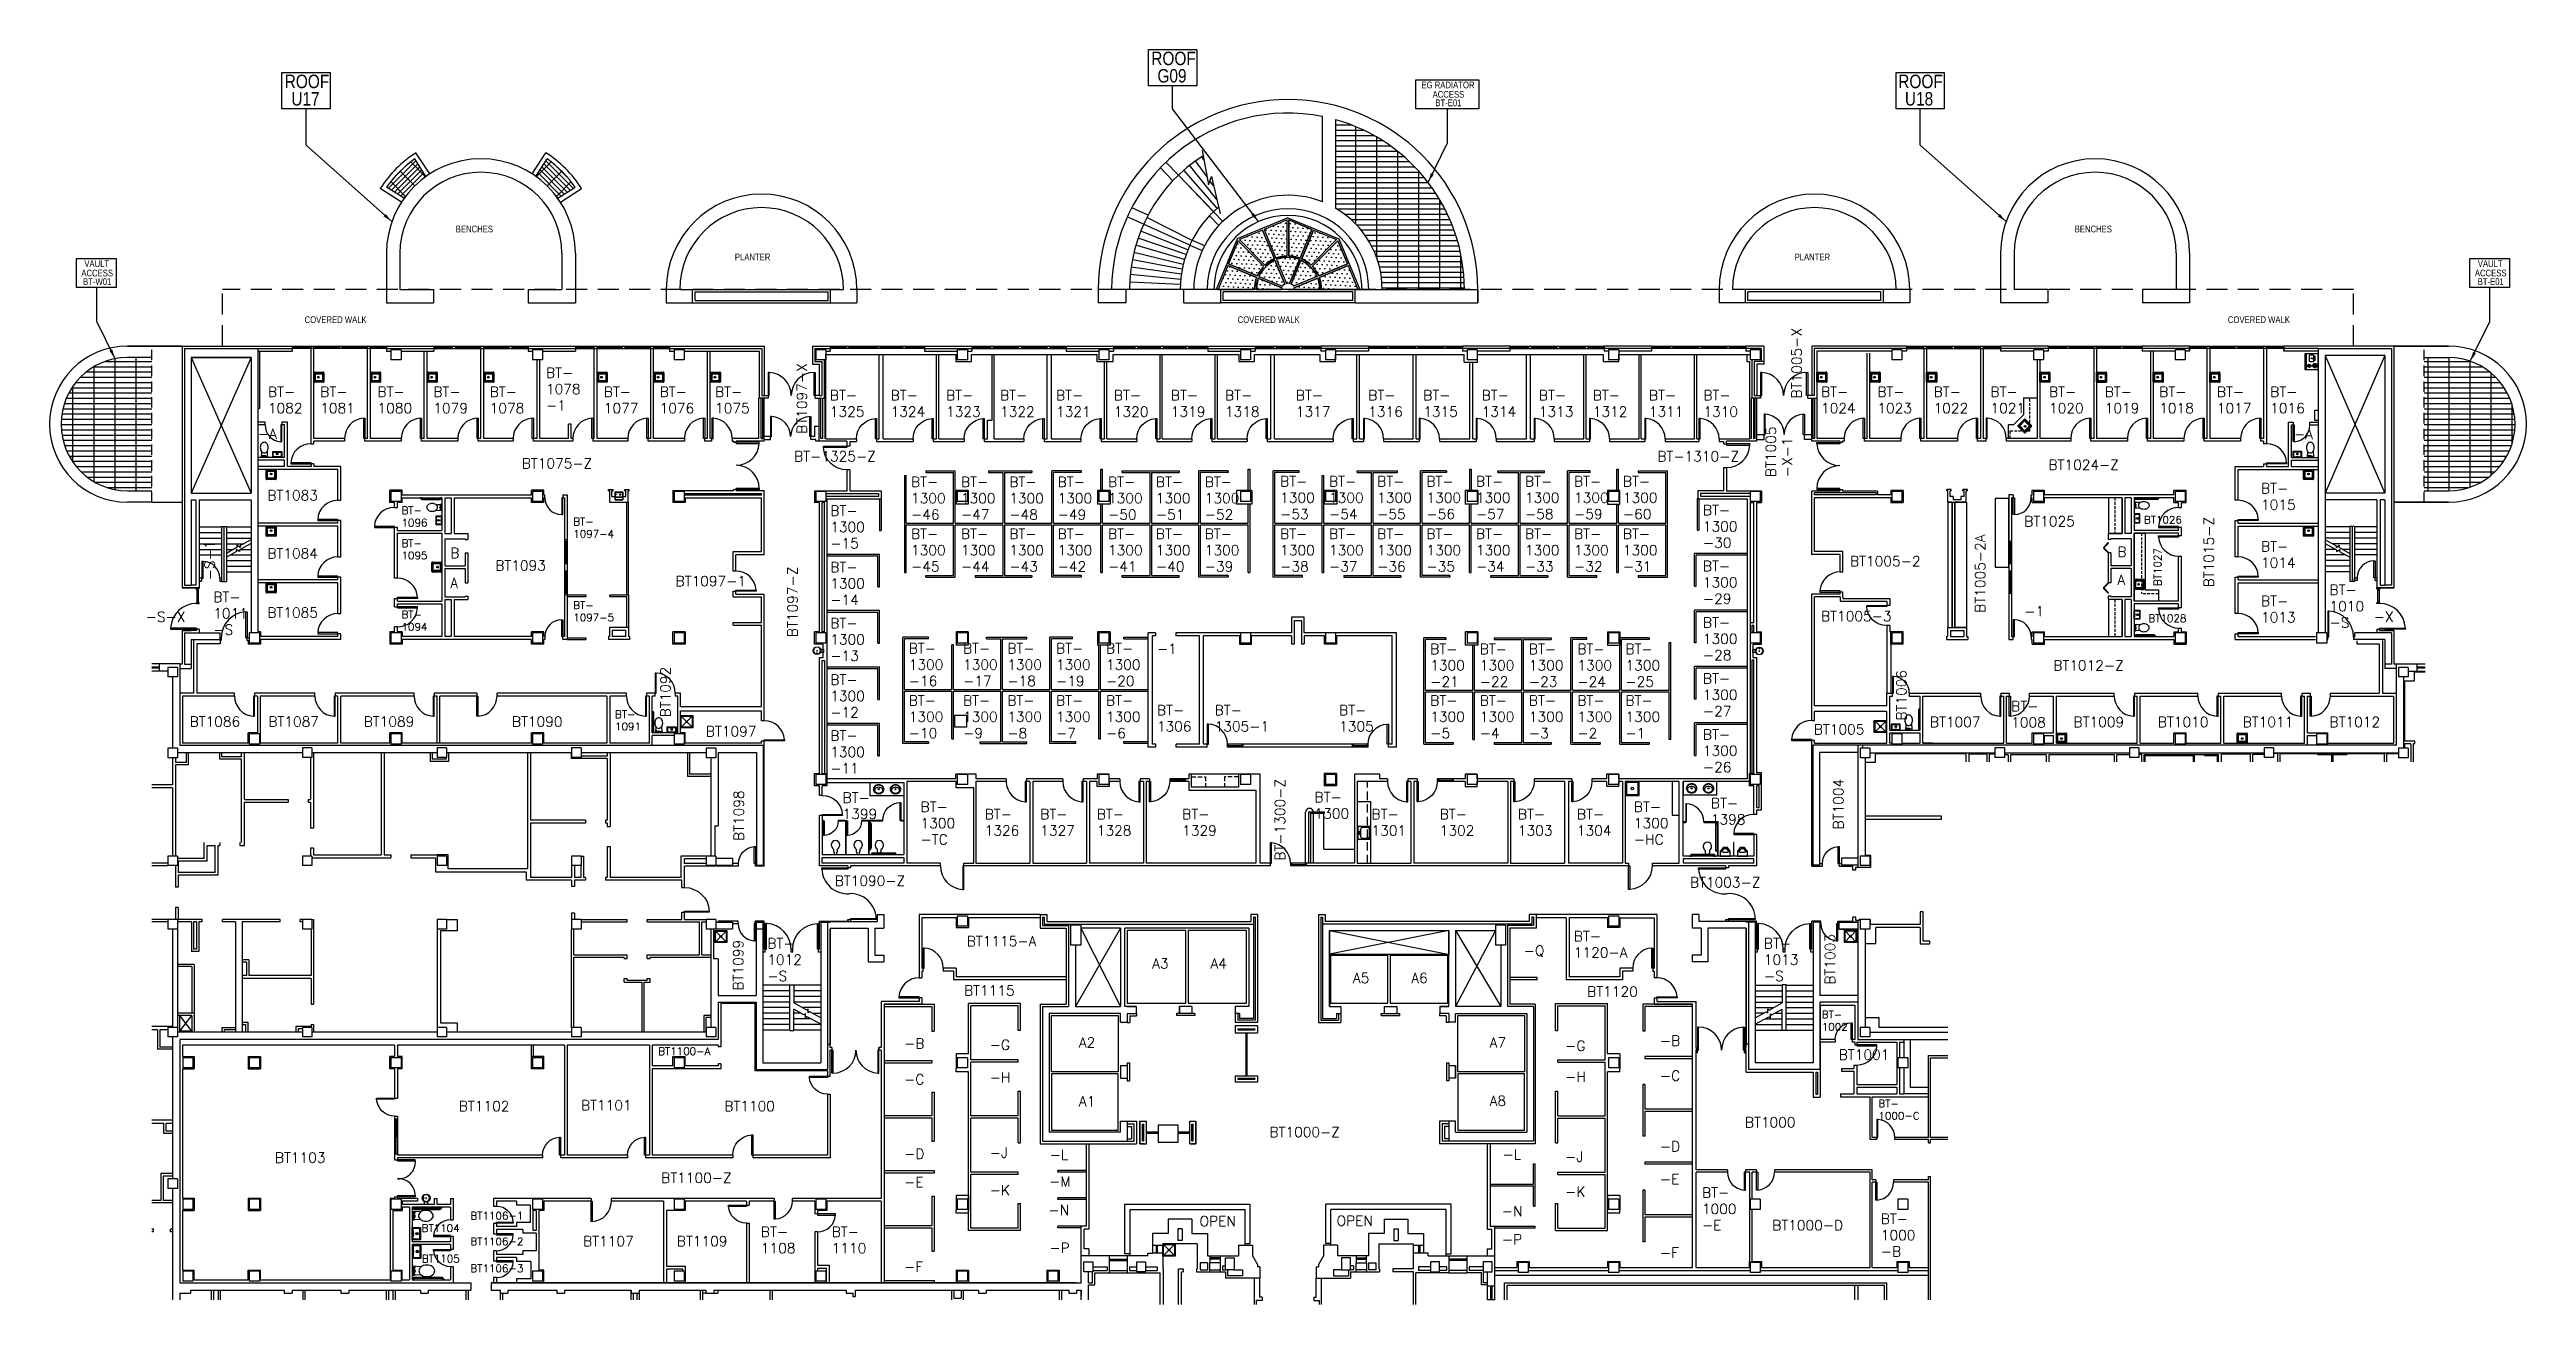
# Model space of a CAD drawing. Extents: x 2808 to 7225, y 18128 to 20366.
import ezdxf
from ezdxf.enums import TextEntityAlignment as Align

# ---------------------------------------------------------------- set-up
doc = ezdxf.new("R2010")
doc.units = 0
doc.header["$MEASUREMENT"] = 0
doc.linetypes.add('HIDDEN', pattern=[0.375, 0.25, -0.125])
doc.linetypes.add('HIDDEN2', pattern=[0.1875, 0.125, -0.0625])
doc.layers.get('0').update_dxf_attribs({"linetype": 'CONTINUOUS'})
for name, color, linetype in [('ARDOOR', 7, 'CONTINUOUS'), ('ARDOORNO', 4, 'CONTINUOUS'), ('ARROOMNO', 4, 'CONTINUOUS'), ('ARWALL', 7, 'CONTINUOUS'), ('ARWINDOW', 7, 'CONTINUOUS'), ('COL', 14, 'CONTINUOUS'), ('EQUIP', 30, 'CONTINUOUS'), ('EXDOOR', 8, 'CONTINUOUS'), ('EXROOF', 9, 'CONTINUOUS'), ('EXROOF_TEXT', 134, 'CONTINUOUS'), ('EXWALL', 8, 'CONTINUOUS'), ('EXWINDOW', 8, 'CONTINUOUS'), ('MILL', 1, 'CONTINUOUS'), ('MILL-NRST', 1, 'CONTINUOUS'), ('MPFIXTURE', 3, 'CONTINUOUS'), ('TXT', 4, 'CONTINUOUS')]:
    doc.layers.add(name, color=color, linetype=linetype)
doc.styles.add('ARIAL_NARROW', font='ARIALN.TTF', dxfattribs={"height": 17})
doc.styles.add('ROMANS', font='romans.shx', dxfattribs={"height": 18})
doc.dimstyles.get("Standard").update_dxf_attribs({"dimtxt": 0.18, "dimasz": 0.18, "dimexe": 0.18, "dimexo": 0.0625, "dimgap": 0.09, "dimtad": 0, "dimtih": 1, "dimtoh": 1, "dimdec": 4, "dimzin": 0, "dimtxsty": 'STANDARD', "dimcen": 0.09, "dimazin": 3, "dimtfac": 1, "dimtdec": 4, "dimtofl": 0, "dimtmove": 0, "dimatfit": 3, "dimtolj": 1, "dimtzin": 0})

msp = doc.modelspace()

# ---------------------------------------------------------------- texts
at = {"layer": 'ARDOORNO', "style": 'ROMANS'}
for s, p in [('-1', (6329.6, 19354.8)), ('-X', (6952.9, 19345.2)), ('-1', (4783, 19287.9)), ('BT-', (4885.9, 19178.6)), ('1305-1', (4885.9, 19149.5))]:
    msp.add_text(s, height=18, dxfattribs=at).set_placement(p)
at = {"layer": 'ARROOMNO', "style": 'ROMANS'}
for s, height, p in [('BT1005-X', 18, (5932.7, 19743.3)), ('BT1097-X', 18, (4158.9, 19680.3)), ('BT1005', 18, (5886.8, 19602.9)), ('-X-1', 18, (5916, 19602.9)), ('BT1015-Z', 18, (6667.7, 19406.4)), ('-S-1', 18, (3102.8, 19419.1)), ('BT1005-2A', 18, (6260.1, 19361.1)), ('BT1097-Z', 18, (4142.1, 19317.7)), ('BT1027', 13.5, (6574.1, 19408.7)), ('BT1092', 18, (3915.5, 19174.6)), ('BT1006', 18, (6119.6, 19168.9)), ('BT1098', 18, (4046.3, 18954.1)), ('BT-1300-Z', 18, (5011.4, 18919)), ('BT1004', 18, (6007.1, 18974.8)), ('BT1099', 18, (4045.2, 18687.5)), ('BT1003', 18, (5992.3, 18698))]:
    msp.add_text(s, height=height, rotation=90, dxfattribs=at).set_placement(p)
for s, height, p in [('BT-', 18, (3693.5, 19780.2)), ('BT-', 18, (3197.7, 19746.1)), ('BT-', 18, (3291, 19746.1)), ('BT-', 18, (3393, 19746.1)), ('BT-', 18, (3492.6, 19746.1)), ('BT-', 18, (3593.1, 19746.1)), ('1078', 18, (3693.5, 19751.1)), ('BT-', 18, (3796.6, 19746.1)), ('BT-', 18, (3896.2, 19746.1)), ('BT-', 18, (3995, 19746.1)), ('BT-', 18, (4199.7, 19740)), ('BT-', 18, (4308.1, 19740)), ('BT-', 18, (4407, 19740)), ('BT-', 18, (4503.3, 19740)), ('BT-', 18, (4603.1, 19740)), ('BT-', 18, (4706.1, 19740)), ('BT-', 18, (4807.8, 19740)), ('BT-', 18, (4904.3, 19740)), ('BT-', 18, (5030.7, 19740)), ('BT-', 18, (5159.8, 19740)), ('BT-', 18, (5257.9, 19740)), ('BT-', 18, (5362, 19740)), ('BT-', 18, (5464, 19740)), ('BT-', 18, (5560.2, 19740)), ('BT-', 18, (5660.3, 19740)), ('BT-', 18, (5757.5, 19740)), ('BT-', 18, (5967.3, 19746.1)), ('BT-', 18, (6067.7, 19746.1)), ('BT-', 18, (6168, 19746.1)), ('BT-', 18, (6269.4, 19746.1)), ('BT-', 18, (6373.9, 19746.1)), ('BT-', 18, (6473.2, 19746.1)), ('BT-', 18, (6570.4, 19746.1)), ('BT-', 18, (6673.2, 19746.1)), ('BT-', 18, (6768.3, 19746.1)), ('1082', 18, (3197.7, 19717)), ('1081', 18, (3291, 19717)), ('1080', 18, (3393, 19717)), ('1079', 18, (3492.6, 19717)), ('1078', 18, (3593.1, 19717)), ('-1', 18, (3693.5, 19721.9)), ('1077', 18, (3796.6, 19717)), ('1076', 18, (3896.2, 19717)), ('1075', 18, (3995, 19717)), ('1325', 18, (4199.7, 19710.8)), ('1324', 18, (4308.1, 19710.8)), ('1323', 18, (4407, 19710.8)), ('1322', 18, (4503.3, 19710.8)), ('1321', 18, (4603.1, 19710.8)), ('1320', 18, (4706.1, 19710.8)), ('1319', 18, (4807.8, 19710.8)), ('1318', 18, (4904.3, 19710.8)), ('1317', 18, (5030.7, 19710.8)), ('1316', 18, (5159.8, 19710.8)), ('1315', 18, (5257.9, 19710.8)), ('1314', 18, (5362, 19710.8)), ('1313', 18, (5464, 19710.8)), ('1312', 18, (5560.2, 19710.8)), ('1311', 18, (5660.3, 19710.8)), ('1310', 18, (5757.5, 19710.8)), ('1024', 18, (5967.3, 19717)), ('1023', 18, (6067.7, 19717)), ('1022', 18, (6168, 19717)), ('1021', 18, (6269.4, 19717)), ('1020', 18, (6373.9, 19717)), ('1019', 18, (6473.2, 19717)), ('1018', 18, (6570.4, 19717)), ('1017', 18, (6673.2, 19717)), ('1016', 18, (6768.3, 19717)), ('-A', 18, (3179.5, 19671.2)), ('-A', 18, (6810.6, 19670.7)), ('BT1075-Z', 18, (3650.3, 19618.5)), ('BT-1325-Z', 18, (4136, 19631.2)), ('BT-1310-Z', 18, (5675.3, 19631.2)), ('BT1024-Z', 18, (6372.8, 19616)), ('BT1083', 18, (3196.6, 19561.6)), ('BT-', 18, (4344.5, 19585.5)), ('1300', 18, (4344.5, 19556.4)), ('BT-', 18, (4433.5, 19585.5)), ('1300', 18, (4433.5, 19556.4)), ('BT-', 18, (4519.7, 19585.5)), ('1300', 18, (4519.7, 19556.4)), ('BT-', 18, (4605.9, 19585.5)), ('1300', 18, (4605.9, 19556.4)), ('BT-', 18, (4695.8, 19585.5)), ('1300', 18, (4695.8, 19556.4)), ('BT-', 18, (4781.1, 19585.5)), ('1300', 18, (4781.1, 19556.4)), ('BT-', 18, (4868.3, 19585.5)), ('1300', 18, (4868.3, 19556.4)), ('BT-', 18, (5002.7, 19586.5)), ('1300', 18, (5002.7, 19557.3)), ('BT-', 18, (5089.9, 19586.5)), ('1300', 18, (5089.9, 19557.3)), ('BT-', 18, (5175.7, 19586.5)), ('1300', 18, (5175.7, 19557.3)), ('BT-', 18, (5263.6, 19586.5)), ('1300', 18, (5263.6, 19557.3)), ('BT-', 18, (5351.9, 19586.5)), ('1300', 18, (5351.9, 19557.3)), ('BT-', 18, (5439.3, 19586.5)), ('1300', 18, (5439.3, 19557.3)), ('BT-', 18, (5526.8, 19586.5)), ('1300', 18, (5526.8, 19557.3)), ('BT-', 18, (5613.9, 19586.5)), ('1300', 18, (5613.9, 19557.3)), ('BT-', 18, (6751.9, 19574)), ('BT-', 13.5, (3435.9, 19536.9)), ('1096', 13.5, (3435.9, 19515)), ('BT-', 13.5, (3742.1, 19516.8)), ('BT-', 18, (4200.5, 19534.3)), ('1300', 18, (4200.5, 19505.1)), ('-46', 18, (4344.5, 19527.2)), ('-47', 18, (4433.5, 19527.2)), ('-48', 18, (4519.7, 19527.2)), ('-49', 18, (4605.9, 19527.2)), ('-50', 18, (4695.8, 19527.2)), ('-51', 18, (4781.1, 19527.2)), ('-52', 18, (4868.3, 19527.2)), ('-53', 18, (5002.7, 19528.2)), ('-54', 18, (5089.9, 19528.2)), ('-55', 18, (5175.7, 19528.2)), ('-56', 18, (5263.6, 19528.2)), ('-57', 18, (5351.9, 19528.2)), ('-58', 18, (5439.3, 19528.2)), ('-59', 18, (5526.8, 19528.2)), ('-60', 18, (5613.9, 19528.2)), ('BT-', 18, (5756.6, 19535.3)), ('1300', 18, (5756.6, 19506.1)), ('BT1025', 18, (6329.6, 19515.2)), ('BT1026', 13.5, (6543.1, 19520.2)), ('1015', 18, (6751.9, 19544.8)), ('BT-', 13.5, (3435.9, 19478.4)), ('1097-4', 13.5, (3742.1, 19494.9)), ('-15', 18, (4200.5, 19476)), ('BT-', 18, (4344.5, 19492.9)), ('1300', 18, (4344.5, 19463.7)), ('BT-', 18, (4433.5, 19492.9)), ('1300', 18, (4433.5, 19463.7)), ('BT-', 18, (4519.7, 19492.9)), ('1300', 18, (4519.7, 19463.7)), ('BT-', 18, (4605.9, 19492.9)), ('1300', 18, (4605.9, 19463.7)), ('BT-', 18, (4695.8, 19492.9)), ('1300', 18, (4695.8, 19463.7)), ('BT-', 18, (4781.1, 19492.9)), ('1300', 18, (4781.1, 19463.7)), ('BT-', 18, (4868.3, 19492.9)), ('1300', 18, (4868.3, 19463.7)), ('BT-', 18, (5002.7, 19492.9)), ('1300', 18, (5002.7, 19463.7)), ('BT-', 18, (5089.9, 19492.9)), ('1300', 18, (5089.9, 19463.7)), ('BT-', 18, (5175.7, 19492.9)), ('1300', 18, (5175.7, 19463.7)), ('BT-', 18, (5263.6, 19492.9)), ('1300', 18, (5263.6, 19463.7)), ('BT-', 18, (5351.9, 19492.9)), ('1300', 18, (5351.9, 19463.7)), ('BT-', 18, (5439.3, 19492.9)), ('1300', 18, (5439.3, 19463.7)), ('BT-', 18, (5526.8, 19492.9)), ('1300', 18, (5526.8, 19463.7)), ('BT-', 18, (5613.9, 19492.9)), ('1300', 18, (5613.9, 19463.7)), ('-30', 18, (5756.6, 19477)), ('BT-', 18, (6751.9, 19470.5)), ('BT1084', 18, (3196.6, 19458)), ('1095', 13.5, (3435.9, 19456.5)), ('B', 18, (3522.9, 19458.8)), ('BT1093', 18, (3603.1, 19436.5)), ('BT-', 18, (4200.5, 19433.5)), ('-45', 18, (4344.5, 19434.6)), ('-44', 18, (4433.5, 19434.6)), ('-43', 18, (4519.7, 19434.6)), ('-42', 18, (4605.9, 19434.6)), ('-41', 18, (4695.8, 19434.6)), ('-40', 18, (4781.1, 19434.6)), ('-39', 18, (4868.3, 19434.6)), ('-38', 18, (5002.7, 19434.6)), ('-37', 18, (5089.9, 19434.6)), ('-36', 18, (5175.7, 19434.6)), ('-35', 18, (5263.6, 19434.6)), ('-34', 18, (5351.9, 19434.6)), ('-33', 18, (5439.3, 19434.6)), ('-32', 18, (5526.8, 19434.6)), ('-31', 18, (5613.9, 19434.6)), ('BT-', 18, (5756.6, 19435.5)), ('BT1005-2', 18, (6018.9, 19444.1)), ('B', 18, (6495.6, 19460.7)), ('1014', 18, (6751.9, 19441.3)), ('BT-', 18, (3100.2, 19380.3)), ('A', 18, (3522.9, 19405.3)), ('BT1097-1', 18, (3924.6, 19408.7)), ('-14', 18, (4200.5, 19375.2)), ('1300', 18, (4200.5, 19404.3)), ('-29', 18, (5756.6, 19377.2)), ('1300', 18, (5756.6, 19406.3)), ('A', 18, (6495.6, 19410.7)), ('BT-', 18, (6751.9, 19373.1)), ('BT-', 18, (6874, 19393)), ('-S-X', 18, (2979.6, 19345)), ('1011', 18, (3100.2, 19351.2)), ('BT1085', 18, (3196.6, 19352.5)), ('BT-', 13.5, (3435.9, 19351.3)), ('BT-', 13.5, (3742.1, 19367.9)), ('1097-5', 13.5, (3742.1, 19346)), ('BT-', 18, (4200.5, 19333.6)), ('BT-', 18, (5756.6, 19334.8)), ('BT1005-3', 18, (5967.3, 19346.1)), ('BT1028', 13.5, (6551.1, 19344.5)), ('1013', 18, (6751.9, 19344)), ('-S', 18, (6874, 19334.7)), ('1010', 18, (6874, 19363.8)), ('-S', 18, (3100.2, 19322)), ('1094', 13.5, (3435.9, 19329.4)), ('1300', 18, (4200.5, 19304.5)), ('BT-', 18, (4340.4, 19288.8)), ('BT-', 18, (4437.3, 19288.8)), ('BT-', 18, (4516.2, 19288.8)), ('BT-', 18, (4603, 19288.8)), ('BT-', 18, (4692.1, 19288.8)), ('BT-', 18, (5270.4, 19287.6)), ('BT-', 18, (5358.7, 19287.6)), ('BT-', 18, (5446.2, 19287.6)), ('BT-', 18, (5532.8, 19287.6)), ('BT-', 18, (5618.5, 19287.6)), ('1300', 18, (5756.6, 19305.7)), ('-13', 18, (4200.5, 19275.4)), ('1300', 18, (4340.4, 19259.6)), ('1300', 18, (4437.3, 19259.6)), ('1300', 18, (4516.2, 19259.6)), ('1300', 18, (4603, 19259.6)), ('1300', 18, (4692.1, 19259.6)), ('1300', 18, (5270.4, 19258.4)), ('1300', 18, (5358.7, 19258.4)), ('1300', 18, (5446.2, 19258.4)), ('1300', 18, (5532.8, 19258.4)), ('1300', 18, (5618.5, 19258.4)), ('-28', 18, (5756.6, 19276.5)), ('BT1012-Z', 18, (6381.4, 19258.3)), ('BT-', 18, (4200.5, 19232.9)), ('1300', 18, (4200.5, 19203.7)), ('-16', 18, (4340.4, 19230.5)), ('-17', 18, (4437.3, 19230.5)), ('-18', 18, (4516.2, 19230.5)), ('-19', 18, (4603, 19230.5)), ('-20', 18, (4692.1, 19230.5)), ('-21', 18, (5270.4, 19229.3)), ('-22', 18, (5358.7, 19229.3)), ('-23', 18, (5446.2, 19229.3)), ('-24', 18, (5532.8, 19229.3)), ('-25', 18, (5618.5, 19229.3)), ('BT-', 18, (5756.6, 19235)), ('1300', 18, (5756.6, 19205.9)), ('BT1086', 18, (3058, 19158.1)), ('BT1087', 18, (3198.4, 19158.1)), ('BT1089', 18, (3368.4, 19158.1)), ('BT1090', 18, (3632.7, 19158.1)), ('BT-', 13.5, (3816.6, 19173.5)), ('-12', 18, (4200.5, 19174.6)), ('BT-', 18, (4340.4, 19195.8)), ('1300', 18, (4340.4, 19166.7)), ('BT-', 18, (4437.3, 19195.8)), ('1300', 18, (4437.3, 19166.7)), ('BT-', 18, (4516.2, 19195.8)), ('1300', 18, (4516.2, 19166.7)), ('BT-', 18, (4603, 19195.8)), ('1300', 18, (4603, 19166.7)), ('BT-', 18, (4692.1, 19195.8)), ('1300', 18, (4692.1, 19166.7)), ('BT-', 18, (4783, 19178.6)), ('BT-', 18, (5107.9, 19178.6)), ('BT-', 18, (5270.4, 19195.8)), ('1300', 18, (5270.4, 19166.7)), ('BT-', 18, (5358.7, 19195.8)), ('1300', 18, (5358.7, 19166.7)), ('BT-', 18, (5446.2, 19195.8)), ('1300', 18, (5446.2, 19166.7)), ('BT-', 18, (5532.8, 19195.8)), ('1300', 18, (5532.8, 19166.7)), ('BT-', 18, (5618.5, 19195.8)), ('1300', 18, (5618.5, 19166.7)), ('-27', 18, (5756.6, 19176.7)), ('BT1007', 18, (6161.4, 19157.3)), ('BT-', 18, (6306.3, 19185.7)), ('1008', 18, (6306.3, 19156.6)), ('BT1009', 18, (6417.5, 19157.3)), ('BT1010', 18, (6567.8, 19157.3)), ('BT1011', 18, (6719.2, 19157.3)), ('BT1012', 18, (6874, 19157.3)), ('1091', 13.5, (3816.6, 19151.6)), ('BT1097', 18, (3978.5, 19140.8)), ('BT-', 18, (4200.5, 19133.1)), ('-10', 18, (4340.4, 19137.5)), ('-9', 18, (4437.3, 19137.5)), ('-8', 18, (4516.2, 19137.5)), ('-7', 18, (4603, 19137.5)), ('-6', 18, (4692.1, 19137.5)), ('1306', 18, (4783, 19149.5)), ('1305', 18, (5107.9, 19149.5)), ('-5', 18, (5270.4, 19137.5)), ('-4', 18, (5358.7, 19137.5)), ('-3', 18, (5446.2, 19137.5)), ('-2', 18, (5532.8, 19137.5)), ('-1', 18, (5618.5, 19137.5)), ('BT-', 18, (5756.6, 19135.2)), ('BT1005', 18, (5954.3, 19144.2)), ('-11', 18, (4200.5, 19074.8)), ('1300', 18, (4200.5, 19103.9)), ('-26', 18, (5756.6, 19076.9)), ('1300', 18, (5756.6, 19106.1)), ('BT-', 18, (4222.4, 19022.5)), ('BT-', 18, (5064, 19023.2)), ('1399', 18, (4222.4, 18993.4)), ('BT-', 18, (4361.5, 19006.1)), ('1300', 18, (4361.5, 18977)), ('BT-', 18, (4475.8, 18992.9)), ('BT-', 18, (4574.9, 18992.9)), ('BT-', 18, (4675.7, 18992.9)), ('BT-', 18, (4828, 18992.9)), ('1300', 18, (5064, 18994.1)), ('BT-', 18, (5165.6, 18992.9)), ('BT-', 18, (5287.3, 18992.9)), ('BT-', 18, (5426.7, 18992.9)), ('BT-', 18, (5531.9, 18992.9)), ('BT-', 18, (5633.4, 19006.1)), ('1300', 18, (5633.4, 18977)), ('BT-', 18, (5770.8, 19012.8)), ('1398', 18, (5770.8, 18983.7)), ('-TC', 18, (4361.5, 18947.8)), ('1326', 18, (4475.8, 18963.8)), ('1327', 18, (4574.9, 18963.8)), ('1328', 18, (4675.7, 18963.8)), ('1329', 18, (4828, 18963.8)), ('1301', 18, (5165.6, 18963.8)), ('1302', 18, (5287.3, 18963.8)), ('1303', 18, (5426.7, 18963.8)), ('1304', 18, (5531.9, 18963.8)), ('-HC', 18, (5633.4, 18947.8)), ('BT1090-Z', 18, (4208.4, 18874.1)), ('BT1003-Z', 18, (5733.5, 18871.5)), ('BT-', 18, (4088.2, 18762.7)), ('BT1115-A', 18, (4443.9, 18766.6)), ('BT-', 18, (5526.4, 18775.4)), ('BT-', 18, (5865.3, 18762.7)), ('1012', 18, (4088.2, 18733.5)), ('A3', 18, (4774.5, 18726.9)), ('A4', 18, (4878.6, 18726.9)), ('-Q', 18, (5436.9, 18749.6)), ('1120-A', 18, (5526.4, 18746.3)), ('1013', 18, (5865.3, 18733.5)), ('-S', 18, (4088.2, 18704.4)), ('BT1115', 18, (4439, 18678.5)), ('A5', 18, (5132.4, 18700.9)), ('A6', 18, (5236.5, 18700.9)), ('BT1120', 18, (5550.2, 18676.6)), ('-S', 18, (5865.3, 18704.4)), ('BT-', 13.5, (5968.6, 18638)), ('-B', 18, (4332, 18584.1)), ('-G', 18, (4484.7, 18581.7)), ('A2', 18, (4643.7, 18585.8)), ('A7', 18, (5376.2, 18585.8)), ('-G', 18, (5510.9, 18579.8)), ('-B', 18, (5679.8, 18589.1)), ('1002', 13.5, (5968.6, 18616.1)), ('BT1100-A', 13.5, (3893.6, 18572.5)), ('BT1001', 18, (5998.8, 18564.1)), ('-C', 18, (4332, 18520.2)), ('-H', 18, (4484.7, 18523.6)), ('-H', 18, (5510.9, 18524.6)), ('-C', 18, (5679.8, 18526.7)), ('BT1102', 18, (3538, 18472.4)), ('BT1101', 18, (3756, 18473.9)), ('BT1100', 18, (4011.5, 18472.4)), ('A1', 18, (4643.7, 18481)), ('A8', 18, (5376.2, 18481.8)), ('BT-', 13.5, (6069.6, 18479.3)), ('1000-C', 13.5, (6069.6, 18457.4)), ('BT1000-Z', 18, (4983.6, 18426.1)), ('BT1000', 18, (5831.5, 18443.4)), ('BT1103', 18, (3210.1, 18380.5)), ('-D', 18, (4332, 18387.3)), ('-J', 18, (4484.7, 18389.3)), ('-L', 18, (4591.7, 18385.7)), ('-L', 18, (5399.2, 18386.3)), ('-J', 18, (5510.9, 18382.3)), ('-D', 18, (5679.8, 18400.7)), ('BT1100-Z', 18, (3898.9, 18344.4)), ('-E', 18, (4332, 18336.6)), ('-K', 18, (4484.7, 18322.4)), ('-M', 18, (4590.6, 18337.8)), ('-K', 18, (5510.9, 18319.9)), ('-E', 18, (5679.8, 18342.2)), ('BT-', 18, (5754.9, 18318.2)), ('BT1106-1', 13.5, (3558.8, 18279.1)), ('-N', 18, (4589.4, 18287.1)), ('-N', 18, (5397.8, 18285.2)), ('1000', 18, (5754.9, 18289.1)), ('BT-', 18, (6073.8, 18271.4)), ('BT1104', 13.5, (3471.8, 18257)), ('BT1106-2', 13.5, (3558.8, 18233.3)), ('BT1107', 18, (3759.7, 18231.6)), ('BT1109', 18, (3926.9, 18231.6)), ('BT-', 18, (4076.7, 18248.2)), ('BT-', 18, (4203, 18248.2)), ('-P', 18, (5398.1, 18234.5)), ('-E', 18, (5754.9, 18259.9)), ('BT1000-D', 18, (5880.2, 18259.9)), ('1000', 18, (6073.8, 18242.3)), ('BT1105', 13.5, (3472.1, 18202.6)), ('BT1106-3', 13.5, (3558.8, 18185.3)), ('1108', 18, (4076.7, 18219)), ('1110', 18, (4203, 18219)), ('-F', 18, (4332, 18185.9)), ('-P', 18, (4591.2, 18219.8)), ('-F', 18, (5679.8, 18211.1)), ('-B', 18, (6073.8, 18213.1))]:
    msp.add_text(s, height=height, dxfattribs=at).set_placement(p)
at = {"layer": 'EXROOF_TEXT', "style": 'ARIAL_NARROW'}
for s, p in [('ROOF', (3267.3, 20296.7)), ('ROOF', (4812.6, 20337.7)), ('G09', (4809.8, 20306.7)), ('ROOF', (6144.7, 20296.7)), ('U17', (3264.6, 20265.7)), ('U18', (6142, 20265.7))]:
    msp.add_text(s, height=24, dxfattribs=at).set_placement(p, align=Align.CENTER)
at = {"layer": 'TXT', "style": 'ARIAL_NARROW'}
for s, p in [('EG RADIATOR', (5302, 20302.4)), ('ACCESS', (5302.8, 20285.7)), ('BT-E01', (5302.8, 20270.5)), ('ACCESS', (2893.2, 19967)), ('VAULT', (2892.4, 19983.7)), ('ACCESS', (7161.5, 19967)), ('VAULT', (7160.6, 19983.7)), ('BT-W01', (2893.2, 19951.7)), ('BT-E01', (7161.5, 19951.7))]:
    msp.add_text(s, height=12, dxfattribs=at).set_placement(p, align=Align.MIDDLE_CENTER)
at = {"layer": 'TXT'}
for s, height, style, p in [('BENCHES', 12, 'ARIAL_NARROW', (3532.6, 20039.5)), ('BENCHES', 12, 'ARIAL_NARROW', (6419.6, 20039.5)), ('PLANTER', 12, 'ARIAL_NARROW', (4030.3, 19989.6)), ('PLANTER', 12, 'ARIAL_NARROW', (5920.1, 19989.6)), ('COVERED WALK', 12, 'ARIAL_NARROW', (3263, 19877.8)), ('COVERED WALK', 12, 'ARIAL_NARROW', (4926.9, 19877.8)), ('COVERED WALK', 12, 'ARIAL_NARROW', (6692.8, 19877.8)), ('OPEN', 18, 'ROMANS', (4859, 18267.2)), ('OPEN', 18, 'ROMANS', (5103.4, 18268))]:
    msp.add_text(s, height=height, dxfattribs=dict(at, style=style)).set_placement(p)

# ---------------------------------------------------------------- blocks, each defined once
blk = doc.blocks.new('COL2')
for p, q in [((-0.5, -0.5), (-0.5, 0.5)), ((-0.5, 0.5), (0.5, 0.5)), ((0.5, -0.5), (0.5, 0.5)), ((-0.5, -0.5), (0.5, -0.5))]:
    blk.add_line(p, q)
blk = doc.blocks.new('PSYWC1P')
at = {"linetype": 'CONTINUOUS'}
for p, q in [((10.8, 5), (0, 5.6)), ((0.7, 4.6), (0, 4.6)), ((0.7, 3.6), (0, 3.6)), ((1.3, 4.7), (0.8, 4.7)), ((0.8, 3.5), (1.3, 3.5)), ((2.7, 1.3), (2.7, 1.1)), ((1.8, -5.5), (0, -5.6)), ((10.8, -5), (2.5, -5.4))]:
    blk.add_line(p, q, dxfattribs=at)
for p, q in [((1.3, 1.8), (1.3, 1.6)), ((1.7, 1.9), (1.4, 1.9)), ((1.4, 1.5), (1.7, 1.5)), ((1.7, 1.9), (1.7, 3.4)), ((1.7, 1.5), (1.7, 1.5)), ((1.7, 1.1), (1.7, 1.5)), ((2.7, 1.9), (2.7, 3.4)), ((3, 1.9), (2.7, 1.9)), ((2.7, 1.5), (2.7, 1.5)), ((2.7, 1.1), (2.7, 1.5)), ((2.7, 1.5), (3, 1.5)), ((3.5, 4.7), (3, 4.7)), ((3, 3.5), (3.5, 3.5)), ((3, 1.6), (3, 1.8)), ((3.6, 3.6), (3.6, 4.6)), ((1.3, -1.9), (1.3, -2.1)), ((1.6, -1.8), (1.4, -1.8)), ((1.4, -2.2), (1.6, -2.2)), ((1.6, -1.8), (1.6, -1.6)), ((2.7, -1.6), (2.7, -1.8)), ((3, -1.8), (2.7, -1.8)), ((2.7, -2.2), (3, -2.2)), ((3, -2.1), (3, -1.9))]:
    blk.add_line(p, q)
for points in [[(3, 4.7, 0.025815), (3, 4.7, 0.069134), (2.6, 4.8, 0.055334), (2.2, 4.9, 0.055334), (1.7, 4.8, 0.069134), (1.4, 4.7, 0.025815), (1.3, 4.7, 0.164444)], [(1.3, 3.5, 0.025815), (1.4, 3.5, 0.069134), (1.7, 3.4, 0.055334), (2.2, 3.3, 0.055334)], [(2.2, 3.3, 0.055334), (2.6, 3.4, 0.069134), (3, 3.5, 0.024315), (3, 3.5, 0.190567)]]:
    blk.add_lwpolyline(points, format="xyb", dxfattribs=at)
blk.add_lwpolyline([(2.6, -0.2), (2.4, 0.1), (2, 0.1), (1.7, -0.2), (2, -0.6), (2.4, -0.6)], close=True, dxfattribs=at)
at = {"linetype": 'CONTINUOUS', "flags": 128}
blk.add_lwpolyline([(17.5, -7, 0.074368), (21.3, -6.4, 0.085026), (24.2, -5, 0.106278), (26.3, -2.6, 0.128465), (27, 0, 0.128465), (26.3, 2.6, 0.106278), (24.2, 5, 0.085026), (21.3, 6.5, 0.074368), (17.5, 7, 0.074368), (13.8, 6.5, 0.085026), (10.8, 5, 0.106278), (8.7, 2.6, 0.128465), (8, 0, 0.128465), (8.7, -2.6, 0.106278), (10.8, -5, 0.085026), (13.8, -6.4, 0.074368)], format="xyb", close=True, dxfattribs=at)
for points in [[(2.7, -2.2), (2.7, -2.7, -0.414214), (2.7, -2.7), (1.7, -2.7, -0.414214), (1.6, -2.7), (1.6, -2.2)], [(2.3, -2.7), (2.5, -5.5, -1.015015), (1.8, -5.5), (2, -2.7)]]:
    blk.add_lwpolyline(points, format="xyb")
at = {"linetype": 'CONTINUOUS'}
blk.add_circle((2.2, -0.2), 1.45, dxfattribs=at)
for centre, start, end in [((0.8, 4.6), 90, 180), ((0.8, 3.6), 180, 270)]:
    blk.add_arc(centre, 0.0602, start, end, dxfattribs=at)
for centre, start, end in [((1.4, 1.8), 90, 180), ((1.4, 1.6), 180, 270), ((3, 1.8), 0, 90), ((3, 1.6), 270, 0), ((3.5, 4.6), 0, 90), ((3.5, 3.6), 270, 0), ((1.4, -1.9), 90, 180), ((1.4, -2.1), 180, 270), ((3, -1.9), 0, 90), ((3, -2.1), 270, 0)]:
    blk.add_arc(centre, 0.0602, start, end)
blk = doc.blocks.new('A$C502D36D7')
at = {"layer": 'MPFIXTURE'}
for p, q in [((9.1, 9), (7.1, 9)), ((8.1, 8), (8.1, 10))]:
    blk.add_line(p, q, dxfattribs=at)
for points in [[(0, 1), (0, 17.2)], [(1, 18), (17, 18)], [(1.5, 2), (1.5, 16)], [(2.5, 17), (16, 17)], [(16, 1), (2.5, 1)], [(17, 16), (17, 2)], [(18, 17), (18, 1)], [(17, 0), (1, 0)]]:
    blk.add_lwpolyline(points, dxfattribs=at)
blk.add_lwpolyline([(15.5, 2.8), (3.1, 2.8), (3.1, 15.3), (15.5, 15.3)], close=True, dxfattribs=at)
at = {"layer": 'MPFIXTURE', "linetype": 'CONTINUOUS'}
for centre, radius in [((0.8, 11), 0.75), ((0.8, 7), 0.75), ((0.8, 9), 0.5)]:
    blk.add_circle(centre, radius, dxfattribs=at)
at = {"layer": 'MPFIXTURE'}
for radius in [1.5, 1]:
    blk.add_circle((8.1, 9), radius, dxfattribs=at)
for centre, start, end in [((0.9, 17.1), 81.8699, 188.1301), ((0.9, 0.9), 171.8699, 278.1301), ((2.4, 16.1), 81.8699, 188.1301), ((2.4, 1.9), 171.8699, 278.1301), ((16.1, 16.1), 351.8699, 98.1301), ((16.1, 1.9), 261.8699, 8.1301), ((17.1, 17.1), 351.8699, 98.1301), ((17.1, 0.9), 261.8699, 8.1301)]:
    blk.add_arc(centre, 0.884, start, end, dxfattribs=at)
blk = doc.blocks.new('GRABBAR42')
for p, q in [((13.75, 3), (52.25, 3)), ((13.75, 1.5), (52.25, 1.5))]:
    blk.add_line(p, q)
for points in [[(10.75, 0), (10.75, 0.5), (13.25, 0.5), (13.25, 0)], [(52.75, 0), (52.75, 0.5), (55.25, 0.5), (55.25, 0)]]:
    blk.add_lwpolyline(points, close=True)
for centre, radius, start, end in [((13.75, 0.5), 2.5, 90, 180), ((13.75, 0.5), 1, 90, 180), ((52.25, 0.5), 2.5, 0, 90), ((52.25, 0.5), 1, 0, 90)]:
    blk.add_arc(centre, radius, start, end)
blk = doc.blocks.new('GRABBAR36')
for p, q in [((1.5, 3.75), (1.5, 36.25)), ((3, 3.75), (3, 36.25))]:
    blk.add_line(p, q)
for points in [[(0, 36.75), (0.5, 36.75), (0.5, 39.25), (0, 39.25)], [(0, 0.75), (0.5, 0.75), (0.5, 3.25), (0, 3.25)]]:
    blk.add_lwpolyline(points, close=True)
for centre, radius, start, end in [((0.5, 36.25), 2.5, 0, 90), ((0.5, 36.25), 1, 0, 90), ((0.5, 3.75), 2.5, 270, 0), ((0.5, 3.75), 1, 270, 0)]:
    blk.add_arc(centre, radius, start, end)
blk = doc.blocks.new('A$C619C49CC')
at = {"layer": 'MPFIXTURE'}
for p, q in [((9.1, 9), (7.1, 9)), ((8.1, 8), (8.1, 10))]:
    blk.add_line(p, q, dxfattribs=at)
for points in [[(0, 1), (0, 17.2)], [(1, 18), (17, 18)], [(1.5, 2), (1.5, 16)], [(2.5, 17), (16, 17)], [(16, 1), (2.5, 1)], [(17, 16), (17, 2)], [(18, 17), (18, 1)], [(17, 0), (1, 0)]]:
    blk.add_lwpolyline(points, dxfattribs=at)
blk.add_lwpolyline([(15.5, 2.8), (3.1, 2.8), (3.1, 15.3), (15.5, 15.3)], close=True, dxfattribs=at)
at = {"layer": 'MPFIXTURE', "linetype": 'CONTINUOUS'}
for centre, radius in [((0.8, 11), 0.75), ((0.8, 7), 0.75), ((0.8, 9), 0.5)]:
    blk.add_circle(centre, radius, dxfattribs=at)
at = {"layer": 'MPFIXTURE'}
for radius in [1.5, 1]:
    blk.add_circle((8.1, 9), radius, dxfattribs=at)
for centre, start, end in [((0.9, 17.1), 81.8699, 188.1301), ((0.9, 0.9), 171.8699, 278.1301), ((2.4, 16.1), 81.8699, 188.1301), ((2.4, 1.9), 171.8699, 278.1301), ((16.1, 16.1), 351.8699, 98.1301), ((16.1, 1.9), 261.8699, 8.1301), ((17.1, 17.1), 351.8699, 98.1301), ((17.1, 0.9), 261.8699, 8.1301)]:
    blk.add_arc(centre, 0.884, start, end, dxfattribs=at)
blk = doc.blocks.new('A$C2EE22C5F')
at = {"layer": 'MPFIXTURE', "rotation": 90}
blk.add_blockref('GRABBAR36', (39.2, 0), dxfattribs=at)
blk = doc.blocks.new('A$C06F55C49')
at = {"layer": 'MPFIXTURE'}
for points in [[(0, 21.6), (21.6, 21.6), (21.6, 0), (0, 0)], [(1.2, 20.4), (20.4, 20.4), (20.4, 1.2), (1.2, 1.2)]]:
    blk.add_lwpolyline(points, close=True, dxfattribs=at)
for points in [[(1.2, 20.4), (9.7, 11.9)], [(1.2, 1.2), (9.7, 9.7)], [(9.8, 10.8), (11.8, 10.8)], [(10.8, 11.8), (10.8, 9.8)], [(20.4, 20.4), (11.9, 11.9)], [(20.4, 1.2), (11.9, 9.7)]]:
    blk.add_lwpolyline(points, dxfattribs=at)
for radius in [1.5, 1]:
    blk.add_circle((10.8, 10.8), radius, dxfattribs=at)
blk = doc.blocks.new('DRNKFTN')
at = {"layer": 'MPFIXTURE', "linetype": 'CONTINUOUS'}
for p, q in [((4988.9, 18769.7), (4994.3, 18769.7)), ((4988.9, 18765), (4988.9, 18769.7)), ((4994.3, 18769.7), (4994.3, 18764.8)), ((4995.5, 18757.4), (4995.6, 18759.4)), ((4995.5, 18757.4), (4995.6, 18759.4)), ((4995.5, 18757.4), (4995.6, 18759.4)), ((4995.5, 18757.4), (4995.7, 18759.2)), ((4995.6, 18757.6), (4995.5, 18757.4)), ((4995.6, 18757.6), (4995.5, 18757.4))]:
    blk.add_line(p, q, dxfattribs=at)
blk.add_circle((4991.4, 18758.4), 7, dxfattribs=at)
for centre, radius, start, end in [((4991.4, 18758.4), 6.21, 0, 180), ((4991.4, 18758.4), 6.21, 180, 0), ((4991.4, 18758.4), 0.724, 0, 180), ((4991.4, 18758.4), 0.724, 180, 0), ((4992.1, 18758.4), 0, 359.999997222109, 0), ((4996.1, 18758.3), 1.16, 236.6932, 113.3808), ((4996.1, 18758.3), 0.913, 236.6932, 113.3808), ((4996.1, 18758.3), 0.913, 236.6932, 113.3808), ((4996.1, 18758.4), 0.161, 0, 180), ((4996.1, 18758.4), 0.161, 180, 0), ((4996.3, 18758.4), 0, 359.999997222109, 0), ((4997.6, 18758.4), 0, 359.999997222109, 0)]:
    blk.add_arc(centre, radius, start, end, dxfattribs=at)
blk = doc.blocks.new('A$C722D64E6')
at = {"layer": 'ARWALL'}
blk.add_blockref('DRNKFTN', (-4984.4, -18751.4), dxfattribs=at)
blk = doc.blocks.new('A$C10F5205D')
at = {"rotation": 90}
blk.add_blockref('A$C722D64E6', (18.2, 0), dxfattribs=at)
blk = doc.blocks.new('A$C43B14E2C')
at = {"rotation": 90}
blk.add_blockref('A$C2EE22C5F', (3, 0), dxfattribs=at)
blk = doc.blocks.new('A$C40DA56B1')
blk.add_blockref('A$C43B14E2C', (0, 0))
blk = doc.blocks.new('A$C33E91F69')
blk.add_blockref('A$C40DA56B1', (0, 0))
blk = doc.blocks.new('A$C682F32FE')
at = {"layer": 'MPFIXTURE'}
for p, q in [((8, 9.9), (10, 9.9)), ((9, 8.9), (9, 10.9))]:
    blk.add_line(p, q, dxfattribs=at)
for points in [[(0, 1), (0, 17)], [(1, 18), (17.2, 18)], [(1, 2), (1, 15.5)], [(17, 0), (1, 0)], [(2, 16.5), (16, 16.5)], [(16, 1), (2, 1)], [(17, 15.5), (17, 2)], [(18, 17), (18, 1)]]:
    blk.add_lwpolyline(points, dxfattribs=at)
blk.add_lwpolyline([(2.8, 2.5), (2.8, 14.9), (15.3, 14.9), (15.3, 2.5)], close=True, dxfattribs=at)
at = {"layer": 'MPFIXTURE', "linetype": 'CONTINUOUS'}
for centre, radius in [((7, 17.2), 0.75), ((9, 17.2), 0.5), ((11, 17.2), 0.75)]:
    blk.add_circle(centre, radius, dxfattribs=at)
at = {"layer": 'MPFIXTURE'}
for radius in [1.5, 1]:
    blk.add_circle((9, 9.9), radius, dxfattribs=at)
for centre, start, end in [((0.9, 17.1), 81.8699, 188.1301), ((0.9, 0.9), 171.8699, 278.1301), ((1.9, 15.6), 81.8699, 188.1301), ((1.9, 1.9), 171.8699, 278.1301), ((16.1, 15.6), 351.8699, 98.1301), ((16.1, 1.9), 261.8699, 8.1301), ((17.1, 17.1), 351.8699, 98.1301), ((17.1, 0.9), 261.8699, 8.1301)]:
    blk.add_arc(centre, 0.884, start, end, dxfattribs=at)
blk = doc.blocks.new('A$C4E5D074B')
at = {"layer": 'MPFIXTURE', "rotation": 90}
blk.add_blockref('A$C33E91F69', (38.5, 0), dxfattribs=at)
blk = doc.blocks.new('A$C00151CEC')
at = {"layer": 'MPFIXTURE'}
for points in [[(0, 21.6), (21.6, 21.6), (21.6, 0), (0, 0)], [(1.2, 20.4), (20.4, 20.4), (20.4, 1.2), (1.2, 1.2)]]:
    blk.add_lwpolyline(points, close=True, dxfattribs=at)
for points in [[(1.2, 20.4), (9.7, 11.9)], [(1.2, 1.2), (9.7, 9.7)], [(9.8, 10.8), (11.8, 10.8)], [(10.8, 11.8), (10.8, 9.8)], [(20.4, 20.4), (11.9, 11.9)], [(20.4, 1.2), (11.9, 9.7)]]:
    blk.add_lwpolyline(points, dxfattribs=at)
for radius in [1.5, 1]:
    blk.add_circle((10.8, 10.8), radius, dxfattribs=at)
blk = doc.blocks.new('A$C1AF72490')
at = {"layer": 'MPFIXTURE', "rotation": 180}
blk.add_blockref('A$C10F5205D', (18.2, 14), dxfattribs=at)
blk = doc.blocks.new('A$C5E551B54')
blk.add_blockref('A$C43B14E2C', (0, 0))
blk = doc.blocks.new('A$C5E682CFD')
at = {"layer": 'MPFIXTURE'}
for p, q in [((33.3, 6), (35.3, 6)), ((34.3, 5), (34.3, 7))]:
    blk.add_line(p, q, dxfattribs=at)
for points in [[(26.3, 0), (26.3, 10.5), (42.3, 10.5), (42.3, 0)], [(27.3, 1), (27.3, 9.5), (41.3, 9.5), (41.3, 1)]]:
    blk.add_lwpolyline(points, close=True, dxfattribs=at)
at = {"layer": 'MPFIXTURE', "linetype": 'CONTINUOUS'}
for centre, radius in [((32.3, 1), 0.75), ((34.3, 1), 0.5), ((36.3, 1), 0.75)]:
    blk.add_circle(centre, radius, dxfattribs=at)
at = {"layer": 'MPFIXTURE'}
for radius in [1.5, 1]:
    blk.add_circle((34.3, 6), radius, dxfattribs=at)
for name, p, rotation in [('A$C5E551B54', (3, 38.5), 180), ('PSYWC1P', (11.1, 0), 90)]:
    blk.add_blockref(name, p, dxfattribs=dict(at, rotation=rotation))
blk = doc.blocks.new('A$C2E913835')
at = {"layer": 'MPFIXTURE'}
for p, q in [((9, 6), (7, 6)), ((8, 5), (8, 7))]:
    blk.add_line(p, q, dxfattribs=at)
for points in [[(16, 0), (16, 10.5), (0, 10.5), (0, 0)], [(15, 1), (15, 9.5), (1, 9.5), (1, 1)]]:
    blk.add_lwpolyline(points, close=True, dxfattribs=at)
at = {"layer": 'MPFIXTURE', "linetype": 'CONTINUOUS'}
for centre, radius in [((6, 1), 0.75), ((8, 1), 0.5), ((10, 1), 0.75)]:
    blk.add_circle(centre, radius, dxfattribs=at)
at = {"layer": 'MPFIXTURE'}
for radius in [1.5, 1]:
    blk.add_circle((8, 6), radius, dxfattribs=at)
blk.add_blockref('A$C5E551B54', (39.1, 0), dxfattribs=at)
at = {"layer": 'MPFIXTURE', "rotation": 90}
blk.add_blockref('PSYWC1P', (31.2, 0), dxfattribs=at)
blk = doc.blocks.new('A$C76CC622E')
blk.add_blockref('A$C06F55C49', (0, 0))
blk = doc.blocks.new('A$C28D831A3')
at = {"layer": 'MPFIXTURE'}
for p, q in [((7, 6), (9, 6)), ((8, 5), (8, 7))]:
    blk.add_line(p, q, dxfattribs=at)
for points in [[(0, 0), (0, 10.5), (16, 10.5), (16, 0)], [(1, 1), (1, 9.5), (15, 9.5), (15, 1)]]:
    blk.add_lwpolyline(points, close=True, dxfattribs=at)
at = {"layer": 'MPFIXTURE', "linetype": 'CONTINUOUS'}
for centre, radius in [((6, 1), 0.75), ((8, 1), 0.5), ((10, 1), 0.75)]:
    blk.add_circle(centre, radius, dxfattribs=at)
at = {"layer": 'MPFIXTURE'}
for radius in [1.5, 1]:
    blk.add_circle((8, 6), radius, dxfattribs=at)
blk = doc.blocks.new('A$C18617FFD')
at = {"layer": 'MPFIXTURE'}
for p, q in [((8, 9.9), (10, 9.9)), ((9, 8.9), (9, 10.9))]:
    blk.add_line(p, q, dxfattribs=at)
for points in [[(0, 1), (0, 17)], [(1, 18), (17.3, 18)], [(1, 2), (1, 15.5)], [(17, 0), (1, 0)], [(2, 16.5), (16, 16.5)], [(16, 1), (2, 1)], [(17, 15.5), (17, 2)], [(18, 17), (18, 1)]]:
    blk.add_lwpolyline(points, dxfattribs=at)
blk.add_lwpolyline([(2.8, 2.5), (2.8, 14.9), (15.3, 14.9), (15.3, 2.5)], close=True, dxfattribs=at)
at = {"layer": 'MPFIXTURE', "linetype": 'CONTINUOUS'}
for centre, radius in [((7, 17.2), 0.75), ((9, 17.2), 0.5), ((11, 17.2), 0.75)]:
    blk.add_circle(centre, radius, dxfattribs=at)
at = {"layer": 'MPFIXTURE'}
for radius in [1.5, 1]:
    blk.add_circle((9, 9.9), radius, dxfattribs=at)
for centre, start, end in [((0.9, 17.1), 81.8699, 188.1301), ((0.9, 0.9), 171.8699, 278.1301), ((1.9, 15.6), 81.8699, 188.1301), ((1.9, 1.9), 171.8699, 278.1301), ((16.1, 15.6), 351.8699, 98.1301), ((16.1, 1.9), 261.8699, 8.1301), ((17.1, 17.1), 351.8699, 98.1301), ((17.1, 0.9), 261.8699, 8.1301)]:
    blk.add_arc(centre, 0.884, start, end, dxfattribs=at)
blk = doc.blocks.new('A$C58173BAE')
at = {"layer": 'MPFIXTURE'}
for p, q in [((8, 9.9), (10, 9.9)), ((9, 8.9), (9, 10.9))]:
    blk.add_line(p, q, dxfattribs=at)
for points in [[(0, 1), (0, 17)], [(1, 18), (17.3, 18)], [(1, 2), (1, 15.5)], [(17, 0), (1, 0)], [(2, 16.5), (16, 16.5)], [(16, 1), (2, 1)], [(17, 15.5), (17, 2)], [(18, 17), (18, 1)]]:
    blk.add_lwpolyline(points, dxfattribs=at)
blk.add_lwpolyline([(2.8, 2.5), (2.8, 14.9), (15.3, 14.9), (15.3, 2.5)], close=True, dxfattribs=at)
at = {"layer": 'MPFIXTURE', "linetype": 'CONTINUOUS'}
for centre, radius in [((7, 17.2), 0.75), ((9, 17.2), 0.5), ((11, 17.2), 0.75)]:
    blk.add_circle(centre, radius, dxfattribs=at)
at = {"layer": 'MPFIXTURE'}
for radius in [1.5, 1]:
    blk.add_circle((9, 9.9), radius, dxfattribs=at)
for centre, start, end in [((0.9, 17.1), 81.8699, 188.1301), ((0.9, 0.9), 171.8699, 278.1301), ((1.9, 15.6), 81.8699, 188.1301), ((1.9, 1.9), 171.8699, 278.1301), ((16.1, 15.6), 351.8699, 98.1301), ((16.1, 1.9), 261.8699, 8.1301), ((17.1, 17.1), 351.8699, 98.1301), ((17.1, 0.9), 261.8699, 8.1301)]:
    blk.add_arc(centre, 0.884, start, end, dxfattribs=at)
blk = doc.blocks.new('A$C432A7420')
at = {"layer": 'MPFIXTURE'}
for p, q in [((8, 9.9), (10, 9.9)), ((9, 8.9), (9, 10.9))]:
    blk.add_line(p, q, dxfattribs=at)
for points in [[(0, 1), (0, 17)], [(1, 18), (17.3, 18)], [(1, 2), (1, 15.5)], [(17, 0), (1, 0)], [(2, 16.5), (16, 16.5)], [(16, 1), (2, 1)], [(17, 15.5), (17, 2)], [(18, 17), (18, 1)]]:
    blk.add_lwpolyline(points, dxfattribs=at)
blk.add_lwpolyline([(2.8, 2.5), (2.8, 14.9), (15.3, 14.9), (15.3, 2.5)], close=True, dxfattribs=at)
at = {"layer": 'MPFIXTURE', "linetype": 'CONTINUOUS'}
for centre, radius in [((7, 17.2), 0.75), ((9, 17.2), 0.5), ((11, 17.2), 0.75)]:
    blk.add_circle(centre, radius, dxfattribs=at)
at = {"layer": 'MPFIXTURE'}
for radius in [1.5, 1]:
    blk.add_circle((9, 9.9), radius, dxfattribs=at)
for centre, start, end in [((0.9, 17.1), 81.8699, 188.1301), ((0.9, 0.9), 171.8699, 278.1301), ((1.9, 15.6), 81.8699, 188.1301), ((1.9, 1.9), 171.8699, 278.1301), ((16.1, 15.6), 351.8699, 98.1301), ((16.1, 1.9), 261.8699, 8.1301), ((17.1, 17.1), 351.8699, 98.1301), ((17.1, 0.9), 261.8699, 8.1301)]:
    blk.add_arc(centre, 0.884, start, end, dxfattribs=at)
blk = doc.blocks.new('A$C306E5DA2')
at = {"layer": 'MPFIXTURE'}
for p, q in [((5.5, 8), (3.5, 8)), ((4.5, 7), (4.5, 9))]:
    blk.add_line(p, q, dxfattribs=at)
for points in [[(10.5, 0), (0, 0), (0, 16), (10.5, 16)], [(9.5, 1), (1, 1), (1, 15), (9.5, 15)]]:
    blk.add_lwpolyline(points, close=True, dxfattribs=at)
for radius in [1.5, 1]:
    blk.add_circle((4.5, 8), radius, dxfattribs=at)
at = {"layer": 'MPFIXTURE', "linetype": 'CONTINUOUS'}
for centre, radius in [((9.5, 10), 0.75), ((9.5, 6), 0.75), ((9.5, 8), 0.5)]:
    blk.add_circle(centre, radius, dxfattribs=at)
blk = doc.blocks.new('A$C0099652F')
at = {"layer": 'MPFIXTURE'}
for p, q in [((10.1, 9.1), (8.1, 9.1)), ((9.1, 8.1), (9.1, 10.1))]:
    blk.add_line(p, q, dxfattribs=at)
for points in [[(0, 14), (14, 14), (14, 0), (0, 0)], [(0.7, 13.2), (13.2, 13.2), (13.2, 4.9), (0.7, 4.9)]]:
    blk.add_lwpolyline(points, close=True, dxfattribs=at)
blk.add_lwpolyline([(0, 4.9), (14, 4.9)], dxfattribs=at)
at = {"layer": 'MPFIXTURE', "linetype": 'CONTINUOUS'}
blk.add_circle((1.8, 9.1), 0.5, dxfattribs=at)
at = {"layer": 'MPFIXTURE'}
blk.add_circle((9.1, 9.1), 1, dxfattribs=at)
blk = doc.blocks.new('A$C476F4F30')
at = {"layer": 'MPFIXTURE'}
for p, q in [((9.1, 9), (7.1, 9)), ((8.1, 8), (8.1, 10))]:
    blk.add_line(p, q, dxfattribs=at)
for points in [[(0, 1), (0, 17.2)], [(1, 18), (17, 18)], [(1.5, 2), (1.5, 16)], [(2.5, 17), (16, 17)], [(16, 1), (2.5, 1)], [(17, 16), (17, 2)], [(18, 17), (18, 1)], [(17, 0), (1, 0)]]:
    blk.add_lwpolyline(points, dxfattribs=at)
blk.add_lwpolyline([(15.5, 2.8), (3.1, 2.8), (3.1, 15.3), (15.5, 15.3)], close=True, dxfattribs=at)
at = {"layer": 'MPFIXTURE', "linetype": 'CONTINUOUS'}
for centre, radius in [((0.8, 11), 0.75), ((0.8, 7), 0.75), ((0.8, 9), 0.5)]:
    blk.add_circle(centre, radius, dxfattribs=at)
at = {"layer": 'MPFIXTURE'}
for radius in [1.5, 1]:
    blk.add_circle((8.1, 9), radius, dxfattribs=at)
for centre, start, end in [((0.9, 17.1), 81.8699, 188.1301), ((0.9, 0.9), 171.8699, 278.1301), ((2.4, 16.1), 81.8699, 188.1301), ((2.4, 1.9), 171.8699, 278.1301), ((16.1, 16.1), 351.8699, 98.1301), ((16.1, 1.9), 261.8699, 8.1301), ((17.1, 17.1), 351.8699, 98.1301), ((17.1, 0.9), 261.8699, 8.1301)]:
    blk.add_arc(centre, 0.884, start, end, dxfattribs=at)
blk = doc.blocks.new('A$C6CB5713D')
at = {"layer": 'MPFIXTURE'}
for p, q in [((9.1, 9), (7.1, 9)), ((8.1, 8), (8.1, 10))]:
    blk.add_line(p, q, dxfattribs=at)
for points in [[(0, 1), (0, 17.2)], [(1, 18), (17, 18)], [(1.5, 2), (1.5, 16)], [(2.5, 17), (16, 17)], [(16, 1), (2.5, 1)], [(17, 16), (17, 2)], [(18, 17), (18, 1)], [(17, 0), (1, 0)]]:
    blk.add_lwpolyline(points, dxfattribs=at)
blk.add_lwpolyline([(15.5, 2.8), (3.1, 2.8), (3.1, 15.3), (15.5, 15.3)], close=True, dxfattribs=at)
at = {"layer": 'MPFIXTURE', "linetype": 'CONTINUOUS'}
for centre, radius in [((0.8, 11), 0.75), ((0.8, 7), 0.75), ((0.8, 9), 0.5)]:
    blk.add_circle(centre, radius, dxfattribs=at)
at = {"layer": 'MPFIXTURE'}
for radius in [1.5, 1]:
    blk.add_circle((8.1, 9), radius, dxfattribs=at)
for centre, start, end in [((0.9, 17.1), 81.8699, 188.1301), ((0.9, 0.9), 171.8699, 278.1301), ((2.4, 16.1), 81.8699, 188.1301), ((2.4, 1.9), 171.8699, 278.1301), ((16.1, 16.1), 351.8699, 98.1301), ((16.1, 1.9), 261.8699, 8.1301), ((17.1, 17.1), 351.8699, 98.1301), ((17.1, 0.9), 261.8699, 8.1301)]:
    blk.add_arc(centre, 0.884, start, end, dxfattribs=at)
blk = doc.blocks.new('A$C1A0D5351')
at = {"layer": 'MPFIXTURE'}
for p, q in [((9.1, 9), (7.1, 9)), ((8.1, 8), (8.1, 10))]:
    blk.add_line(p, q, dxfattribs=at)
for points in [[(0, 1), (0, 17.2)], [(1, 18), (17, 18)], [(1.5, 2), (1.5, 16)], [(2.5, 17), (16, 17)], [(16, 1), (2.5, 1)], [(17, 16), (17, 2)], [(18, 17), (18, 1)], [(17, 0), (1, 0)]]:
    blk.add_lwpolyline(points, dxfattribs=at)
blk.add_lwpolyline([(15.5, 2.8), (3.1, 2.8), (3.1, 15.3), (15.5, 15.3)], close=True, dxfattribs=at)
at = {"layer": 'MPFIXTURE', "linetype": 'CONTINUOUS'}
for centre, radius in [((0.8, 11), 0.75), ((0.8, 7), 0.75), ((0.8, 9), 0.5)]:
    blk.add_circle(centre, radius, dxfattribs=at)
at = {"layer": 'MPFIXTURE'}
for radius in [1.5, 1]:
    blk.add_circle((8.1, 9), radius, dxfattribs=at)
for centre, start, end in [((0.9, 17.1), 81.8699, 188.1301), ((0.9, 0.9), 171.8699, 278.1301), ((2.4, 16.1), 81.8699, 188.1301), ((2.4, 1.9), 171.8699, 278.1301), ((16.1, 16.1), 351.8699, 98.1301), ((16.1, 1.9), 261.8699, 8.1301), ((17.1, 17.1), 351.8699, 98.1301), ((17.1, 0.9), 261.8699, 8.1301)]:
    blk.add_arc(centre, 0.884, start, end, dxfattribs=at)
blk = doc.blocks.new('A$C47971903')
at = {"layer": 'MPFIXTURE'}
for p, q in [((9.1, 9), (7.1, 9)), ((8.1, 8), (8.1, 10))]:
    blk.add_line(p, q, dxfattribs=at)
for points in [[(0, 1), (0, 17.2)], [(1, 18), (17, 18)], [(1.5, 2), (1.5, 16)], [(2.5, 17), (16, 17)], [(16, 1), (2.5, 1)], [(17, 16), (17, 2)], [(18, 17), (18, 1)], [(17, 0), (1, 0)]]:
    blk.add_lwpolyline(points, dxfattribs=at)
blk.add_lwpolyline([(15.5, 2.8), (3.1, 2.8), (3.1, 15.3), (15.5, 15.3)], close=True, dxfattribs=at)
at = {"layer": 'MPFIXTURE', "linetype": 'CONTINUOUS'}
for centre, radius in [((0.8, 11), 0.75), ((0.8, 7), 0.75), ((0.8, 9), 0.5)]:
    blk.add_circle(centre, radius, dxfattribs=at)
at = {"layer": 'MPFIXTURE'}
for radius in [1.5, 1]:
    blk.add_circle((8.1, 9), radius, dxfattribs=at)
for centre, start, end in [((0.9, 17.1), 81.8699, 188.1301), ((0.9, 0.9), 171.8699, 278.1301), ((2.4, 16.1), 81.8699, 188.1301), ((2.4, 1.9), 171.8699, 278.1301), ((16.1, 16.1), 351.8699, 98.1301), ((16.1, 1.9), 261.8699, 8.1301), ((17.1, 17.1), 351.8699, 98.1301), ((17.1, 0.9), 261.8699, 8.1301)]:
    blk.add_arc(centre, 0.884, start, end, dxfattribs=at)
blk = doc.blocks.new('A$C2EB651A6')
at = {"layer": 'MPFIXTURE'}
for p, q in [((9.1, 9), (7.1, 9)), ((8.1, 8), (8.1, 10))]:
    blk.add_line(p, q, dxfattribs=at)
for points in [[(0, 1), (0, 17.2)], [(1, 18), (17, 18)], [(1.5, 2), (1.5, 16)], [(2.5, 17), (16, 17)], [(16, 1), (2.5, 1)], [(17, 16), (17, 2)], [(18, 17), (18, 1)], [(17, 0), (1, 0)]]:
    blk.add_lwpolyline(points, dxfattribs=at)
blk.add_lwpolyline([(15.5, 2.8), (3.1, 2.8), (3.1, 15.3), (15.5, 15.3)], close=True, dxfattribs=at)
at = {"layer": 'MPFIXTURE', "linetype": 'CONTINUOUS'}
for centre, radius in [((0.8, 11), 0.75), ((0.8, 7), 0.75), ((0.8, 9), 0.5)]:
    blk.add_circle(centre, radius, dxfattribs=at)
at = {"layer": 'MPFIXTURE'}
for radius in [1.5, 1]:
    blk.add_circle((8.1, 9), radius, dxfattribs=at)
for centre, start, end in [((0.9, 17.1), 81.8699, 188.1301), ((0.9, 0.9), 171.8699, 278.1301), ((2.4, 16.1), 81.8699, 188.1301), ((2.4, 1.9), 171.8699, 278.1301), ((16.1, 16.1), 351.8699, 98.1301), ((16.1, 1.9), 261.8699, 8.1301), ((17.1, 17.1), 351.8699, 98.1301), ((17.1, 0.9), 261.8699, 8.1301)]:
    blk.add_arc(centre, 0.884, start, end, dxfattribs=at)
blk = doc.blocks.new('A$C76EC6E4A')
at = {"layer": 'MPFIXTURE'}
for p, q in [((9.1, 9), (7.1, 9)), ((8.1, 8), (8.1, 10))]:
    blk.add_line(p, q, dxfattribs=at)
for points in [[(0, 1), (0, 17.2)], [(1, 18), (17, 18)], [(1.5, 2), (1.5, 16)], [(2.5, 17), (16, 17)], [(16, 1), (2.5, 1)], [(17, 16), (17, 2)], [(18, 17), (18, 1)], [(17, 0), (1, 0)]]:
    blk.add_lwpolyline(points, dxfattribs=at)
blk.add_lwpolyline([(15.5, 2.8), (3.1, 2.8), (3.1, 15.3), (15.5, 15.3)], close=True, dxfattribs=at)
at = {"layer": 'MPFIXTURE', "linetype": 'CONTINUOUS'}
for centre, radius in [((0.8, 11), 0.75), ((0.8, 7), 0.75), ((0.8, 9), 0.5)]:
    blk.add_circle(centre, radius, dxfattribs=at)
at = {"layer": 'MPFIXTURE'}
for radius in [1.5, 1]:
    blk.add_circle((8.1, 9), radius, dxfattribs=at)
for centre, start, end in [((0.9, 17.1), 81.8699, 188.1301), ((0.9, 0.9), 171.8699, 278.1301), ((2.4, 16.1), 81.8699, 188.1301), ((2.4, 1.9), 171.8699, 278.1301), ((16.1, 16.1), 351.8699, 98.1301), ((16.1, 1.9), 261.8699, 8.1301), ((17.1, 17.1), 351.8699, 98.1301), ((17.1, 0.9), 261.8699, 8.1301)]:
    blk.add_arc(centre, 0.884, start, end, dxfattribs=at)
blk = doc.blocks.new('A$C5E5328C0')
at = {"layer": 'MPFIXTURE'}
for p, q in [((9.1, 9), (7.1, 9)), ((8.1, 8), (8.1, 10))]:
    blk.add_line(p, q, dxfattribs=at)
for points in [[(0, 1), (0, 17.2)], [(1, 18), (17, 18)], [(1.5, 2), (1.5, 16)], [(2.5, 17), (16, 17)], [(16, 1), (2.5, 1)], [(17, 16), (17, 2)], [(18, 17), (18, 1)], [(17, 0), (1, 0)]]:
    blk.add_lwpolyline(points, dxfattribs=at)
blk.add_lwpolyline([(15.5, 2.8), (3.1, 2.8), (3.1, 15.3), (15.5, 15.3)], close=True, dxfattribs=at)
at = {"layer": 'MPFIXTURE', "linetype": 'CONTINUOUS'}
for centre, radius in [((0.8, 11), 0.75), ((0.8, 7), 0.75), ((0.8, 9), 0.5)]:
    blk.add_circle(centre, radius, dxfattribs=at)
at = {"layer": 'MPFIXTURE'}
for radius in [1.5, 1]:
    blk.add_circle((8.1, 9), radius, dxfattribs=at)
for centre, start, end in [((0.9, 17.1), 81.8699, 188.1301), ((0.9, 0.9), 171.8699, 278.1301), ((2.4, 16.1), 81.8699, 188.1301), ((2.4, 1.9), 171.8699, 278.1301), ((16.1, 16.1), 351.8699, 98.1301), ((16.1, 1.9), 261.8699, 8.1301), ((17.1, 17.1), 351.8699, 98.1301), ((17.1, 0.9), 261.8699, 8.1301)]:
    blk.add_arc(centre, 0.884, start, end, dxfattribs=at)
blk = doc.blocks.new('A$C630E6BD0')
at = {"layer": 'MPFIXTURE'}
for p, q in [((7, 6), (9, 6)), ((8, 5), (8, 7))]:
    blk.add_line(p, q, dxfattribs=at)
for points in [[(0, 0), (0, 10.5), (16, 10.5), (16, 0)], [(1, 1), (1, 9.5), (15, 9.5), (15, 1)]]:
    blk.add_lwpolyline(points, close=True, dxfattribs=at)
at = {"layer": 'MPFIXTURE', "linetype": 'CONTINUOUS'}
for centre, radius in [((6, 1), 0.75), ((8, 1), 0.5), ((10, 1), 0.75)]:
    blk.add_circle(centre, radius, dxfattribs=at)
at = {"layer": 'MPFIXTURE'}
for radius in [1.5, 1]:
    blk.add_circle((8, 6), radius, dxfattribs=at)
blk = doc.blocks.new('A$C5D340DFE')
at = {"layer": 'MPFIXTURE'}
for points in [[(0, 21.6), (21.6, 21.6), (21.6, 0), (0, 0)], [(1.2, 20.4), (20.4, 20.4), (20.4, 1.2), (1.2, 1.2)]]:
    blk.add_lwpolyline(points, close=True, dxfattribs=at)
for points in [[(1.2, 20.4), (9.7, 11.9)], [(1.2, 1.2), (9.7, 9.7)], [(9.8, 10.8), (11.8, 10.8)], [(10.8, 11.8), (10.8, 9.8)], [(20.4, 20.4), (11.9, 11.9)], [(20.4, 1.2), (11.9, 9.7)]]:
    blk.add_lwpolyline(points, dxfattribs=at)
for radius in [1.5, 1]:
    blk.add_circle((10.8, 10.8), radius, dxfattribs=at)
blk = doc.blocks.new('A$C62F515CF')
at = {"layer": 'MPFIXTURE'}
for p, q in [((9.1, 9), (7.1, 9)), ((8.1, 8), (8.1, 10))]:
    blk.add_line(p, q, dxfattribs=at)
for points in [[(0, 1), (0, 17.2)], [(1, 18), (17, 18)], [(1.5, 2), (1.5, 16)], [(2.5, 17), (16, 17)], [(16, 1), (2.5, 1)], [(17, 16), (17, 2)], [(18, 17), (18, 1)], [(17, 0), (1, 0)]]:
    blk.add_lwpolyline(points, dxfattribs=at)
blk.add_lwpolyline([(15.5, 2.8), (3.1, 2.8), (3.1, 15.3), (15.5, 15.3)], close=True, dxfattribs=at)
at = {"layer": 'MPFIXTURE', "linetype": 'CONTINUOUS'}
for centre, radius in [((0.8, 11), 0.75), ((0.8, 7), 0.75), ((0.8, 9), 0.5)]:
    blk.add_circle(centre, radius, dxfattribs=at)
at = {"layer": 'MPFIXTURE'}
for radius in [1.5, 1]:
    blk.add_circle((8.1, 9), radius, dxfattribs=at)
for centre, start, end in [((0.9, 17.1), 81.8699, 188.1301), ((0.9, 0.9), 171.8699, 278.1301), ((2.4, 16.1), 81.8699, 188.1301), ((2.4, 1.9), 171.8699, 278.1301), ((16.1, 16.1), 351.8699, 98.1301), ((16.1, 1.9), 261.8699, 8.1301), ((17.1, 17.1), 351.8699, 98.1301), ((17.1, 0.9), 261.8699, 8.1301)]:
    blk.add_arc(centre, 0.884, start, end, dxfattribs=at)
blk = doc.blocks.new('A$C663F5164')
at = {"layer": 'MPFIXTURE'}
for p, q in [((9.1, 9), (7.1, 9)), ((8.1, 8), (8.1, 10))]:
    blk.add_line(p, q, dxfattribs=at)
for points in [[(0, 1), (0, 17.2)], [(1, 18), (17, 18)], [(1.5, 2), (1.5, 16)], [(2.5, 17), (16, 17)], [(16, 1), (2.5, 1)], [(17, 16), (17, 2)], [(18, 17), (18, 1)], [(17, 0), (1, 0)]]:
    blk.add_lwpolyline(points, dxfattribs=at)
blk.add_lwpolyline([(15.5, 2.8), (3.1, 2.8), (3.1, 15.3), (15.5, 15.3)], close=True, dxfattribs=at)
at = {"layer": 'MPFIXTURE', "linetype": 'CONTINUOUS'}
for centre, radius in [((0.8, 11), 0.75), ((0.8, 7), 0.75), ((0.8, 9), 0.5)]:
    blk.add_circle(centre, radius, dxfattribs=at)
at = {"layer": 'MPFIXTURE'}
for radius in [1.5, 1]:
    blk.add_circle((8.1, 9), radius, dxfattribs=at)
for centre, start, end in [((0.9, 17.1), 81.8699, 188.1301), ((0.9, 0.9), 171.8699, 278.1301), ((2.4, 16.1), 81.8699, 188.1301), ((2.4, 1.9), 171.8699, 278.1301), ((16.1, 16.1), 351.8699, 98.1301), ((16.1, 1.9), 261.8699, 8.1301), ((17.1, 17.1), 351.8699, 98.1301), ((17.1, 0.9), 261.8699, 8.1301)]:
    blk.add_arc(centre, 0.884, start, end, dxfattribs=at)
blk = doc.blocks.new('A$C744D3179')
at = {"layer": 'MPFIXTURE'}
for p, q in [((9.1, 9), (7.1, 9)), ((8.1, 8), (8.1, 10))]:
    blk.add_line(p, q, dxfattribs=at)
for points in [[(0, 1), (0, 17.2)], [(1, 18), (17, 18)], [(1.5, 2), (1.5, 16)], [(2.5, 17), (16, 17)], [(16, 1), (2.5, 1)], [(17, 16), (17, 2)], [(18, 17), (18, 1)], [(17, 0), (1, 0)]]:
    blk.add_lwpolyline(points, dxfattribs=at)
blk.add_lwpolyline([(15.5, 2.8), (3.1, 2.8), (3.1, 15.3), (15.5, 15.3)], close=True, dxfattribs=at)
at = {"layer": 'MPFIXTURE', "linetype": 'CONTINUOUS'}
for centre, radius in [((0.8, 11), 0.75), ((0.8, 7), 0.75), ((0.8, 9), 0.5)]:
    blk.add_circle(centre, radius, dxfattribs=at)
at = {"layer": 'MPFIXTURE'}
for radius in [1.5, 1]:
    blk.add_circle((8.1, 9), radius, dxfattribs=at)
for centre, start, end in [((0.9, 17.1), 81.8699, 188.1301), ((0.9, 0.9), 171.8699, 278.1301), ((2.4, 16.1), 81.8699, 188.1301), ((2.4, 1.9), 171.8699, 278.1301), ((16.1, 16.1), 351.8699, 98.1301), ((16.1, 1.9), 261.8699, 8.1301), ((17.1, 17.1), 351.8699, 98.1301), ((17.1, 0.9), 261.8699, 8.1301)]:
    blk.add_arc(centre, 0.884, start, end, dxfattribs=at)
blk = doc.blocks.new('A$C4F6D5F99')
at = {"layer": 'MPFIXTURE'}
for p, q in [((1, 18), (17, 18)), ((8.9, 9), (10.9, 9)), ((9.9, 10), (9.9, 8))]:
    blk.add_line(p, q, dxfattribs=at)
for points in [[(0, 1), (0, 17)], [(1, 2), (1, 16)], [(2, 17), (15.5, 17)], [(15.5, 1), (2, 1)], [(16.5, 16), (16.5, 2)], [(18, 17), (18, 0.7)], [(17, 0), (1, 0)]]:
    blk.add_lwpolyline(points, dxfattribs=at)
blk.add_lwpolyline([(2.5, 15.2), (14.9, 15.2), (14.9, 2.7), (2.5, 2.7)], close=True, dxfattribs=at)
for radius in [1.5, 1]:
    blk.add_circle((9.9, 9), radius, dxfattribs=at)
at = {"layer": 'MPFIXTURE', "linetype": 'CONTINUOUS'}
for centre, radius in [((17.2, 11), 0.75), ((17.2, 7), 0.75), ((17.2, 9), 0.5)]:
    blk.add_circle(centre, radius, dxfattribs=at)
at = {"layer": 'MPFIXTURE'}
for centre, start, end in [((0.9, 17.1), 81.8699, 188.1301), ((0.9, 0.9), 171.8699, 278.1301), ((1.9, 16.1), 81.8699, 188.1301), ((1.9, 1.9), 171.8699, 278.1301), ((15.6, 16.1), 351.8699, 98.1301), ((15.6, 1.9), 261.8699, 8.1301), ((17.1, 17.1), 351.8699, 98.1301), ((17.1, 0.9), 261.8699, 8.1301)]:
    blk.add_arc(centre, 0.884, start, end, dxfattribs=at)
blk = doc.blocks.new('A$C71AC319E')
at = {"layer": 'MPFIXTURE'}
for p, q in [((9.1, 9), (7.1, 9)), ((8.1, 8), (8.1, 10))]:
    blk.add_line(p, q, dxfattribs=at)
for points in [[(0, 1), (0, 17.2)], [(1, 18), (17, 18)], [(1.5, 2), (1.5, 16)], [(2.5, 17), (16, 17)], [(16, 1), (2.5, 1)], [(17, 16), (17, 2)], [(18, 17), (18, 1)], [(17, 0), (1, 0)]]:
    blk.add_lwpolyline(points, dxfattribs=at)
blk.add_lwpolyline([(15.5, 2.8), (3.1, 2.8), (3.1, 15.3), (15.5, 15.3)], close=True, dxfattribs=at)
at = {"layer": 'MPFIXTURE', "linetype": 'CONTINUOUS'}
for centre, radius in [((0.8, 11), 0.75), ((0.8, 7), 0.75), ((0.8, 9), 0.5)]:
    blk.add_circle(centre, radius, dxfattribs=at)
at = {"layer": 'MPFIXTURE'}
for radius in [1.5, 1]:
    blk.add_circle((8.1, 9), radius, dxfattribs=at)
for centre, start, end in [((0.9, 17.1), 81.8699, 188.1301), ((0.9, 0.9), 171.8699, 278.1301), ((2.4, 16.1), 81.8699, 188.1301), ((2.4, 1.9), 171.8699, 278.1301), ((16.1, 16.1), 351.8699, 98.1301), ((16.1, 1.9), 261.8699, 8.1301), ((17.1, 17.1), 351.8699, 98.1301), ((17.1, 0.9), 261.8699, 8.1301)]:
    blk.add_arc(centre, 0.884, start, end, dxfattribs=at)
blk = doc.blocks.new('A$C15742C5E')
at = {"layer": 'MPFIXTURE'}
for p, q in [((1, 0), (17, 0)), ((9.1, 9), (7.1, 9)), ((8.1, 8), (8.1, 10))]:
    blk.add_line(p, q, dxfattribs=at)
for points in [[(0, 1), (0, 17.3)], [(1, 18), (17, 18)], [(1.5, 2), (1.5, 16)], [(2.5, 17), (16, 17)], [(16, 1), (2.5, 1)], [(17, 16), (17, 2)], [(18, 17), (18, 1)]]:
    blk.add_lwpolyline(points, dxfattribs=at)
blk.add_lwpolyline([(15.5, 2.8), (3.1, 2.8), (3.1, 15.3), (15.5, 15.3)], close=True, dxfattribs=at)
at = {"layer": 'MPFIXTURE', "linetype": 'CONTINUOUS'}
for centre, radius in [((0.8, 11), 0.75), ((0.8, 7), 0.75), ((0.8, 9), 0.5)]:
    blk.add_circle(centre, radius, dxfattribs=at)
at = {"layer": 'MPFIXTURE'}
for radius in [1.5, 1]:
    blk.add_circle((8.1, 9), radius, dxfattribs=at)
for centre, start, end in [((0.9, 17.1), 81.8699, 188.1301), ((0.9, 0.9), 171.8699, 278.1301), ((2.4, 16.1), 81.8699, 188.1301), ((2.4, 1.9), 171.8699, 278.1301), ((16.1, 16.1), 351.8699, 98.1301), ((16.1, 1.9), 261.8699, 8.1301), ((17.1, 17.1), 351.8699, 98.1301), ((17.1, 0.9), 261.8699, 8.1301)]:
    blk.add_arc(centre, 0.884, start, end, dxfattribs=at)
blk = doc.blocks.new('A$C58111C93')
at = {"layer": 'MPFIXTURE'}
for p, q in [((9.1, 9), (7.1, 9)), ((8.1, 8), (8.1, 10))]:
    blk.add_line(p, q, dxfattribs=at)
for points in [[(0, 1), (0, 17.2)], [(1, 18), (17, 18)], [(1.5, 2), (1.5, 16)], [(2.5, 17), (16, 17)], [(16, 1), (2.5, 1)], [(17, 16), (17, 2)], [(18, 17), (18, 1)], [(17, 0), (1, 0)]]:
    blk.add_lwpolyline(points, dxfattribs=at)
blk.add_lwpolyline([(15.5, 2.8), (3.1, 2.8), (3.1, 15.3), (15.5, 15.3)], close=True, dxfattribs=at)
at = {"layer": 'MPFIXTURE', "linetype": 'CONTINUOUS'}
for centre, radius in [((0.8, 11), 0.75), ((0.8, 7), 0.75), ((0.8, 9), 0.5)]:
    blk.add_circle(centre, radius, dxfattribs=at)
at = {"layer": 'MPFIXTURE'}
for radius in [1.5, 1]:
    blk.add_circle((8.1, 9), radius, dxfattribs=at)
for centre, start, end in [((0.9, 17.1), 81.8699, 188.1301), ((0.9, 0.9), 171.8699, 278.1301), ((2.4, 16.1), 81.8699, 188.1301), ((2.4, 1.9), 171.8699, 278.1301), ((16.1, 16.1), 351.8699, 98.1301), ((16.1, 1.9), 261.8699, 8.1301), ((17.1, 17.1), 351.8699, 98.1301), ((17.1, 0.9), 261.8699, 8.1301)]:
    blk.add_arc(centre, 0.884, start, end, dxfattribs=at)
blk = doc.blocks.new('A$C6D6B003B')
at = {"layer": 'MPFIXTURE'}
for p, q in [((9.1, 9), (7.1, 9)), ((8.1, 8), (8.1, 10))]:
    blk.add_line(p, q, dxfattribs=at)
for points in [[(0, 1), (0, 17.2)], [(1, 18), (17, 18)], [(1.5, 2), (1.5, 16)], [(2.5, 17), (16, 17)], [(16, 1), (2.5, 1)], [(17, 16), (17, 2)], [(18, 17), (18, 1)], [(17, 0), (1, 0)]]:
    blk.add_lwpolyline(points, dxfattribs=at)
blk.add_lwpolyline([(15.5, 2.8), (3.1, 2.8), (3.1, 15.3), (15.5, 15.3)], close=True, dxfattribs=at)
at = {"layer": 'MPFIXTURE', "linetype": 'CONTINUOUS'}
for centre, radius in [((0.8, 11), 0.75), ((0.8, 7), 0.75), ((0.8, 9), 0.5)]:
    blk.add_circle(centre, radius, dxfattribs=at)
at = {"layer": 'MPFIXTURE'}
for radius in [1.5, 1]:
    blk.add_circle((8.1, 9), radius, dxfattribs=at)
for centre, start, end in [((0.9, 17.1), 81.8699, 188.1301), ((0.9, 0.9), 171.8699, 278.1301), ((2.4, 16.1), 81.8699, 188.1301), ((2.4, 1.9), 171.8699, 278.1301), ((16.1, 16.1), 351.8699, 98.1301), ((16.1, 1.9), 261.8699, 8.1301), ((17.1, 17.1), 351.8699, 98.1301), ((17.1, 0.9), 261.8699, 8.1301)]:
    blk.add_arc(centre, 0.884, start, end, dxfattribs=at)
blk = doc.blocks.new('A$C56720BC7')
at = {"layer": 'MPFIXTURE'}
blk.add_line((3, 0), (3, 28), dxfattribs=at)
at = {"layer": 'MPFIXTURE', "linetype": 'CONTINUOUS'}
for p, q in [((13.2, 20.6), (16.6, 20.6)), ((13.2, 19.7), (16.6, 19.7))]:
    blk.add_line(p, q, dxfattribs=at)
at = {"layer": 'MPFIXTURE'}
for points in [[(0, 0), (24, 0), (24, 28), (0, 28)], [(0.5, 3), (2.5, 3), (2.5, 8), (0.5, 8)]]:
    blk.add_lwpolyline(points, close=True, dxfattribs=at)
at = {"layer": 'MPFIXTURE', "linetype": 'CONTINUOUS'}
for points in [[(7.8, 24.7), (7.8, 15.7)], [(14.7, 25.9), (9, 25.9)], [(9, 14.5), (14.7, 14.5)], [(15.9, 20.6), (15.9, 24.7)], [(15.9, 15.7), (15.9, 19.7)], [(18.5, 20.3), (18.5, 23.9), (16.5, 23.9), (16.5, 20.6)], [(16.5, 19.7), (16.5, 16.5), (18.5, 16.5), (18.5, 20.3)]]:
    blk.add_lwpolyline(points, dxfattribs=at)
at = {"layer": 'MPFIXTURE'}
for centre, radius in [((1.5, 23), 1), ((1.5, 19), 1), ((1.5, 15), 1), ((8, 7), 3), ((8, 7), 2), ((8, 7), 1), ((18, 7), 4), ((18, 7), 3), ((18, 7), 2), ((18, 7), 1)]:
    blk.add_circle(centre, radius, dxfattribs=at)
at = {"layer": 'MPFIXTURE', "linetype": 'CONTINUOUS'}
for centre, radius in [((11.7, 20.2), 0.6), ((17.4, 20.2), 0.9), ((17.5, 22.5), 0.5), ((17.5, 17.8), 0.5)]:
    blk.add_circle(centre, radius, dxfattribs=at)
for centre, radius, start, end in [((9, 24.6), 1.28, 93.3665, 176.6335), ((9, 15.8), 1.28, 183.3665, 266.6335), ((13.2, 20.2), 0.45, 90, 270), ((14.6, 24.6), 1.28, 3.3665, 86.6335), ((14.6, 15.8), 1.28, 273.3665, 356.6335)]:
    blk.add_arc(centre, radius, start, end, dxfattribs=at)
blk = doc.blocks.new('A$C581231C2')
at = {"layer": 'MPFIXTURE'}
for p, q in [((9, 6), (7, 6)), ((8, 5), (8, 7))]:
    blk.add_line(p, q, dxfattribs=at)
for points in [[(16, 0), (16, 10.5), (0, 10.5), (0, 0)], [(15, 1), (15, 9.5), (1, 9.5), (1, 1)]]:
    blk.add_lwpolyline(points, close=True, dxfattribs=at)
at = {"layer": 'MPFIXTURE', "linetype": 'CONTINUOUS'}
for centre, radius in [((6, 1), 0.75), ((8, 1), 0.5), ((10, 1), 0.75)]:
    blk.add_circle(centre, radius, dxfattribs=at)
at = {"layer": 'MPFIXTURE'}
for radius in [1.5, 1]:
    blk.add_circle((8, 6), radius, dxfattribs=at)
blk = doc.blocks.new('A$C1EAD08EA')
at = {"layer": 'MPFIXTURE'}
for p, q in [((5, 8), (7, 8)), ((6, 7), (6, 9))]:
    blk.add_line(p, q, dxfattribs=at)
for points in [[(0, 0), (10.5, 0), (10.5, 16), (0, 16)], [(1, 1), (9.5, 1), (9.5, 15), (1, 15)]]:
    blk.add_lwpolyline(points, close=True, dxfattribs=at)
at = {"layer": 'MPFIXTURE', "linetype": 'CONTINUOUS'}
for centre, radius in [((1, 10), 0.75), ((1, 6), 0.75), ((1, 8), 0.5)]:
    blk.add_circle(centre, radius, dxfattribs=at)
at = {"layer": 'MPFIXTURE'}
for radius in [1.5, 1]:
    blk.add_circle((6, 8), radius, dxfattribs=at)
blk = doc.blocks.new('A$C1A650BCC')
at = {"layer": 'MPFIXTURE'}
for p, q in [((5, 8), (7, 8)), ((6, 9), (6, 7))]:
    blk.add_line(p, q, dxfattribs=at)
for points in [[(0, 16), (10.5, 16), (10.5, 0), (0, 0)], [(1, 15), (9.5, 15), (9.5, 1), (1, 1)]]:
    blk.add_lwpolyline(points, close=True, dxfattribs=at)
at = {"layer": 'MPFIXTURE', "linetype": 'CONTINUOUS'}
for centre, radius in [((1, 10), 0.75), ((1, 6), 0.75), ((1, 8), 0.5)]:
    blk.add_circle(centre, radius, dxfattribs=at)
at = {"layer": 'MPFIXTURE'}
for radius in [1.5, 1]:
    blk.add_circle((6, 8), radius, dxfattribs=at)
blk = doc.blocks.new('A$C42C14655')
at = {"layer": 'MPFIXTURE'}
for p, q in [((9, 6), (7, 6)), ((8, 5), (8, 7))]:
    blk.add_line(p, q, dxfattribs=at)
for points in [[(16, 0), (16, 10.5), (0, 10.5), (0, 0)], [(15, 1), (15, 9.5), (1, 9.5), (1, 1)]]:
    blk.add_lwpolyline(points, close=True, dxfattribs=at)
at = {"layer": 'MPFIXTURE', "linetype": 'CONTINUOUS'}
for centre, radius in [((6, 1), 0.75), ((8, 1), 0.5), ((10, 1), 0.75)]:
    blk.add_circle(centre, radius, dxfattribs=at)
at = {"layer": 'MPFIXTURE'}
for radius in [1.5, 1]:
    blk.add_circle((8, 6), radius, dxfattribs=at)
blk = doc.blocks.new('A$C24716905')
at = {"layer": 'MPFIXTURE'}
for p, q in [((10, 8.1), (8, 8.1)), ((9, 9.1), (9, 7.1))]:
    blk.add_line(p, q, dxfattribs=at)
for points in [[(0, 1), (0, 17)], [(17, 0), (0.7, 0)], [(1, 18), (17, 18)], [(1, 2.5), (1, 16)], [(2, 17), (16, 17)], [(16, 1.5), (2, 1.5)], [(17, 16), (17, 2.5)], [(18, 17), (18, 1)]]:
    blk.add_lwpolyline(points, dxfattribs=at)
blk.add_lwpolyline([(15.2, 15.5), (15.2, 3.1), (2.7, 3.1), (2.7, 15.5)], close=True, dxfattribs=at)
at = {"layer": 'MPFIXTURE', "linetype": 'CONTINUOUS'}
for centre, radius in [((7, 0.8), 0.75), ((9, 0.8), 0.5), ((11, 0.8), 0.75)]:
    blk.add_circle(centre, radius, dxfattribs=at)
at = {"layer": 'MPFIXTURE'}
for radius in [1.5, 1]:
    blk.add_circle((9, 8.1), radius, dxfattribs=at)
for centre, start, end in [((0.9, 17.1), 81.8699, 188.1301), ((0.9, 0.9), 171.8699, 278.1301), ((1.9, 16.1), 81.8699, 188.1301), ((1.9, 2.4), 171.8699, 278.1301), ((16.1, 16.1), 351.8699, 98.1301), ((16.1, 2.4), 261.8699, 8.1301), ((17.1, 17.1), 351.8699, 98.1301), ((17.1, 0.9), 261.8699, 8.1301)]:
    blk.add_arc(centre, 0.884, start, end, dxfattribs=at)
blk = doc.blocks.new('A$C723E36A6')
at = {"layer": 'MPFIXTURE'}
for p, q in [((10, 8.1), (8, 8.1)), ((9, 9.1), (9, 7.1))]:
    blk.add_line(p, q, dxfattribs=at)
for points in [[(0, 1), (0, 17)], [(17, 0), (0.7, 0)], [(1, 18), (17, 18)], [(1, 2.5), (1, 16)], [(2, 17), (16, 17)], [(16, 1.5), (2, 1.5)], [(17, 16), (17, 2.5)], [(18, 17), (18, 1)]]:
    blk.add_lwpolyline(points, dxfattribs=at)
blk.add_lwpolyline([(15.2, 15.5), (15.2, 3.1), (2.7, 3.1), (2.7, 15.5)], close=True, dxfattribs=at)
at = {"layer": 'MPFIXTURE', "linetype": 'CONTINUOUS'}
for centre, radius in [((7, 0.8), 0.75), ((9, 0.8), 0.5), ((11, 0.8), 0.75)]:
    blk.add_circle(centre, radius, dxfattribs=at)
at = {"layer": 'MPFIXTURE'}
for radius in [1.5, 1]:
    blk.add_circle((9, 8.1), radius, dxfattribs=at)
for centre, start, end in [((0.9, 17.1), 81.8699, 188.1301), ((0.9, 0.9), 171.8699, 278.1301), ((1.9, 16.1), 81.8699, 188.1301), ((1.9, 2.4), 171.8699, 278.1301), ((16.1, 16.1), 351.8699, 98.1301), ((16.1, 2.4), 261.8699, 8.1301), ((17.1, 17.1), 351.8699, 98.1301), ((17.1, 0.9), 261.8699, 8.1301)]:
    blk.add_arc(centre, 0.884, start, end, dxfattribs=at)
blk = doc.blocks.new('A$C22BF31AE')
at = {"layer": 'ARDOOR'}
for p, q in [((36, 2), (0, 2)), ((0, 2), (0, 0)), ((36, 2), (0, 2)), ((36, 0), (36, 2)), ((0, 0), (36, 0))]:
    blk.add_line(p, q, dxfattribs=at)
blk.add_arc((35.9, 0), 36, 89.9115, 176.8153, dxfattribs=at)
blk = doc.blocks.new('A$C328A1904')
at = {"layer": 'MPFIXTURE', "linetype": 'BYBLOCK'}
for p, q in [((0, 0), (0, 24)), ((0, 24), (21, 24)), ((21, 0), (0, 0)), ((1.6, 14.9), (3, 14.9)), ((1.6, 9.1), (1.6, 14.9)), ((3, 9.1), (1.6, 9.1)), ((3, 14.9), (3, 9.1)), ((4.8, 4.8), (4.8, 19.2)), ((7.3, 22), (17, 22)), ((17, 2), (7.3, 2)), ((19.5, 19.2), (19.5, 4.8)), ((21, 24), (21, 0))]:
    blk.add_line(p, q, dxfattribs=at)
for centre, start_param, end_param in [((7.3, 19.2), 0, 1.570796), ((7.3, 4.8), 1.570796, 3.141593), ((17, 19.2), -1.570796, 0), ((17, 4.8), 3.141593, 4.712389)]:
    blk.add_ellipse(centre, major_axis=(0, 2.88), ratio=0.875, start_param=start_param, end_param=end_param, dxfattribs=at)
for p in [(0, 24), (0, 0)]:
    blk.add_point(p, dxfattribs=at)
blk = doc.blocks.new('A$C54E712BC')
at = {"layer": 'MPFIXTURE'}
for points in [[(0, 0), (25, 0), (25, 25), (0, 25)], [(2, 2), (23, 2), (23, 23), (2, 23)]]:
    blk.add_lwpolyline(points, close=True, dxfattribs=at)
blk.add_circle((12.5, 12.5), 2.25, dxfattribs=at)
blk = doc.blocks.new('A$C4B0D1497')
at = {"layer": 'MPFIXTURE', "linetype": 'BYBLOCK'}
blk.add_lwpolyline([(16, 8.5), (16, 7.8, -0.317923), (15.7, 7.4, -0.171412), (2.3, 7.4, -0.317923), (2, 7.8), (2, 8.5, 1), (0, 8.5), (0, 0), (18, 0), (18, 8.5, 1)], format="xyb", close=True, dxfattribs=at)
for points in [[(17, 9.5), (13, 15), (5, 15), (1, 9.5)], [(15.9, 7.6), (12, 13), (6, 13), (2.1, 7.6)]]:
    blk.add_lwpolyline(points, dxfattribs=at)
blk = doc.blocks.new('A$C48B60197')
at = {"layer": 'MPFIXTURE', "linetype": 'BYBLOCK'}
blk.add_lwpolyline([(16, 8.5), (16, 7.8, -0.317923), (15.7, 7.4, -0.171412), (2.3, 7.4, -0.317923), (2, 7.8), (2, 8.5, 1), (0, 8.5), (0, 0), (18, 0), (18, 8.5, 1)], format="xyb", close=True, dxfattribs=at)
for points in [[(17, 9.5), (13, 15), (5, 15), (1, 9.5)], [(15.9, 7.6), (12, 13), (6, 13), (2.1, 7.6)]]:
    blk.add_lwpolyline(points, dxfattribs=at)
blk = doc.blocks.new('A$C00E7480D')
at = {"layer": 'MPFIXTURE'}
for p, q in [((0, 47.3), (0, 3.7)), ((1.5, 3.7), (1.5, 47.3)), ((3, 48.8), (3, 50.3)), ((3, 0.8), (3, 2.3))]:
    blk.add_line(p, q, dxfattribs=at)
for points in [[(3.7, 51), (3.2, 51), (3, 50.8), (3, 48.3), (3.2, 48), (3.7, 48), (3.7, 51)], [(3.7, 0), (3.2, 0), (3, 0.3), (3, 2.8), (3.2, 3), (3.7, 3), (3.7, 0)]]:
    blk.add_lwpolyline(points, dxfattribs=at)
for centre, radius, start, end in [((3, 47.3), 3, 90, 180), ((3, 47.3), 1.5, 90, 180), ((3, 3.7), 3, 180, 270), ((3, 3.7), 1.5, 180, 270)]:
    blk.add_arc(centre, radius, start, end, dxfattribs=at)
blk = doc.blocks.new('A$C1A8E05A0')
at = {"layer": 'MPFIXTURE', "linetype": 'BYBLOCK'}
for p, q in [((4, 5), (4, 9)), ((5, 4), (4, 5)), ((5, 1), (5, 4)), ((6, 0), (5, 1)), ((10, 1), (9, 0)), ((11, 5), (10, 4)), ((10, 4), (10, 1)), ((11, 9), (11, 5)), ((9, 0), (6, 0))]:
    blk.add_line(p, q, dxfattribs=at)
for centre, radius, start, end in [((7.5, 17.5), 7.5, 0, 180), ((9.1, 17.2), 9.09, 177.9213, 232.1124), ((2.8, 9), 1.25, 0, 53.1301), ((12.3, 9), 1.25, 126.8699, 180), ((6.5, 16.9), 8.51, 305.8692, 4.097)]:
    blk.add_arc(centre, radius, start, end, dxfattribs=at)
blk = doc.blocks.new('A$C52871D5F')
at = {"layer": 'MPFIXTURE', "linetype": 'BYBLOCK'}
for p, q in [((0.7, 0.7), (2.3, 0.7)), ((42.8, 0.7), (44.3, 0.7))]:
    blk.add_line(p, q, dxfattribs=at)
blk.add_lwpolyline([(0.3, 0.7), (0, 0.5), (0, 0), (3, 0), (3, 0.5), (2.8, 0.7), (2.3, 0.7), (2.3, 1, -0.414214), (2.8, 1.5), (42.3, 1.5, -0.414214), (42.8, 1), (42.8, 0.7), (42.3, 0.7), (42, 0.5), (42, 0), (45, 0), (45, 0.5), (44.8, 0.7), (44.3, 0.7), (44.3, 1, 0.414214), (42.3, 3), (2.8, 3, 0.414214), (0.7, 1), (0.7, 0.7)], format="xyb", close=True, dxfattribs=at)
for p in [(0, 0), (45, 0)]:
    blk.add_point(p, dxfattribs=at)
blk = doc.blocks.new('A$C3064259C')
at = {"layer": 'MPFIXTURE', "linetype": 'BYBLOCK'}
for points in [[(9.5, 16, 0.084101), (5.8, 15.4, 0.091322), (2.8, 13.7, 0.103814), (0.7, 11, 0.114782), (0, 8, 0.114782), (0.7, 5, 0.103814), (2.8, 2.3, 0.091322), (5.8, 0.6, 0.084101), (9.5, 0, 0.084101), (13.2, 0.6, 0.091322), (16.2, 2.3, 0.103814), (18.3, 5, 0.114782), (19, 8, 0.114782), (18.3, 11, 0.103814), (16.2, 13.7, 0.091322), (13.2, 15.4, 0.084101)], [(9.5, 15.3, 0.084101), (6, 14.7, 0.091322), (3.3, 13.1, 0.103814), (1.4, 10.7, 0.114782), (0.7, 8, 0.114782), (1.4, 5.3, 0.103814), (3.3, 2.9, 0.091322), (6, 1.3, 0.084101), (9.5, 0.7, 0.084101), (13, 1.3, 0.091322), (15.7, 2.9, 0.103814), (17.6, 5.3, 0.114782), (18.2, 8, 0.114782), (17.6, 10.7, 0.103814), (15.7, 13.1, 0.091322), (13, 14.7, 0.084101)], [(9.5, 11.4, 0.073018), (6.6, 11, 0.084057), (4.4, 9.9, 0.106512), (2.8, 8.1, 0.130573), (2.2, 6.2, 0.130573), (2.8, 4.3, 0.106512), (4.4, 2.5, 0.084057), (6.6, 1.4, 0.073018), (9.5, 0.9, 0.073018), (12.4, 1.4, 0.084057), (14.6, 2.5, 0.106512), (16.2, 4.3, 0.130573), (16.7, 6.2, 0.130573), (16.2, 8.1, 0.106512), (14.6, 9.9, 0.084057), (12.4, 11, 0.073018)]]:
    blk.add_lwpolyline(points, format="xyb", close=True, dxfattribs=at)
blk.add_circle((9.5, 8), 1, dxfattribs=at)
blk = doc.blocks.new('A$C604C31A2')
at = {"layer": 'MPFIXTURE', "linetype": 'BYBLOCK'}
for points in [[(9.5, 16, 0.084101), (5.8, 15.4, 0.091322), (2.8, 13.7, 0.103814), (0.7, 11, 0.114782), (0, 8, 0.114782), (0.7, 5, 0.103814), (2.8, 2.3, 0.091322), (5.8, 0.6, 0.084101), (9.5, 0, 0.084101), (13.2, 0.6, 0.091322), (16.2, 2.3, 0.103814), (18.3, 5, 0.114782), (19, 8, 0.114782), (18.3, 11, 0.103814), (16.2, 13.7, 0.091322), (13.2, 15.4, 0.084101)], [(9.5, 15.3, 0.084101), (6, 14.7, 0.091322), (3.3, 13.1, 0.103814), (1.4, 10.7, 0.114782), (0.7, 8, 0.114782), (1.4, 5.3, 0.103814), (3.3, 2.9, 0.091322), (6, 1.3, 0.084101), (9.5, 0.7, 0.084101), (13, 1.3, 0.091322), (15.7, 2.9, 0.103814), (17.6, 5.3, 0.114782), (18.2, 8, 0.114782), (17.6, 10.7, 0.103814), (15.7, 13.1, 0.091322), (13, 14.7, 0.084101)], [(9.5, 11.4, 0.073018), (6.6, 11, 0.084057), (4.4, 9.9, 0.106512), (2.8, 8.1, 0.130573), (2.2, 6.2, 0.130573), (2.8, 4.3, 0.106512), (4.4, 2.5, 0.084057), (6.6, 1.4, 0.073018), (9.5, 0.9, 0.073018), (12.4, 1.4, 0.084057), (14.6, 2.5, 0.106512), (16.2, 4.3, 0.130573), (16.7, 6.2, 0.130573), (16.2, 8.1, 0.106512), (14.6, 9.9, 0.084057), (12.4, 11, 0.073018)]]:
    blk.add_lwpolyline(points, format="xyb", close=True, dxfattribs=at)
blk.add_circle((9.5, 8), 1, dxfattribs=at)
blk = doc.blocks.new('A$C79000D71')
at = {"layer": 'MPFIXTURE', "linetype": 'BYBLOCK'}
for points in [[(9.5, 16, 0.084101), (5.8, 15.4, 0.091322), (2.8, 13.7, 0.103814), (0.7, 11, 0.114782), (0, 8, 0.114782), (0.7, 5, 0.103814), (2.8, 2.3, 0.091322), (5.8, 0.6, 0.084101), (9.5, 0, 0.084101), (13.2, 0.6, 0.091322), (16.2, 2.3, 0.103814), (18.3, 5, 0.114782), (19, 8, 0.114782), (18.3, 11, 0.103814), (16.2, 13.7, 0.091322), (13.2, 15.4, 0.084101)], [(9.5, 15.3, 0.084101), (6, 14.7, 0.091322), (3.3, 13.1, 0.103814), (1.4, 10.7, 0.114782), (0.8, 8, 0.114782), (1.4, 5.3, 0.103814), (3.3, 2.9, 0.091322), (6, 1.3, 0.084101), (9.5, 0.8, 0.084101), (13, 1.3, 0.091322), (15.7, 2.9, 0.103814), (17.6, 5.3, 0.114782), (18.3, 8, 0.114782), (17.6, 10.7, 0.103814), (15.7, 13.1, 0.091322), (13, 14.7, 0.084101)], [(9.5, 11.4, 0.073018), (6.6, 11, 0.084057), (4.4, 9.9, 0.106512), (2.8, 8.1, 0.130573), (2.3, 6.2, 0.130573), (2.8, 4.3, 0.106512), (4.4, 2.5, 0.084057), (6.6, 1.4, 0.073018), (9.5, 0.9, 0.073018), (12.4, 1.4, 0.084057), (14.6, 2.5, 0.106512), (16.2, 4.3, 0.130573), (16.8, 6.2, 0.130573), (16.2, 8.1, 0.106512), (14.6, 9.9, 0.084057), (12.4, 11, 0.073018)]]:
    blk.add_lwpolyline(points, format="xyb", close=True, dxfattribs=at)
blk.add_circle((9.5, 8), 1, dxfattribs=at)
blk = doc.blocks.new('A$C0E7D35F1')
at = {"layer": 'MPFIXTURE', "linetype": 'BYBLOCK'}
for points in [[(9.5, 16, 0.084101), (5.8, 15.4, 0.091322), (2.8, 13.7, 0.103814), (0.7, 11, 0.114782), (0, 8, 0.114782), (0.7, 5, 0.103814), (2.8, 2.3, 0.091322), (5.8, 0.6, 0.084101), (9.5, 0, 0.084101), (13.2, 0.6, 0.091322), (16.2, 2.3, 0.103814), (18.3, 5, 0.114782), (19, 8, 0.114782), (18.3, 11, 0.103814), (16.2, 13.7, 0.091322), (13.2, 15.4, 0.084101)], [(9.5, 15.3, 0.084101), (6, 14.7, 0.091322), (3.3, 13.1, 0.103814), (1.4, 10.7, 0.114782), (0.8, 8, 0.114782), (1.4, 5.3, 0.103814), (3.3, 2.9, 0.091322), (6, 1.3, 0.084101), (9.5, 0.8, 0.084101), (13, 1.3, 0.091322), (15.7, 2.9, 0.103814), (17.6, 5.3, 0.114782), (18.3, 8, 0.114782), (17.6, 10.7, 0.103814), (15.7, 13.1, 0.091322), (13, 14.7, 0.084101)], [(9.5, 11.4, 0.073018), (6.6, 11, 0.084057), (4.4, 9.9, 0.106512), (2.8, 8.1, 0.130573), (2.3, 6.2, 0.130573), (2.8, 4.3, 0.106512), (4.4, 2.5, 0.084057), (6.6, 1.4, 0.073018), (9.5, 0.9, 0.073018), (12.4, 1.4, 0.084057), (14.6, 2.5, 0.106512), (16.2, 4.3, 0.130573), (16.8, 6.2, 0.130573), (16.2, 8.1, 0.106512), (14.6, 9.9, 0.084057), (12.4, 11, 0.073018)]]:
    blk.add_lwpolyline(points, format="xyb", close=True, dxfattribs=at)
blk.add_circle((9.5, 8), 1, dxfattribs=at)
blk = doc.blocks.new('A$C4EBE6A07')
at = {"layer": 'MPFIXTURE', "linetype": 'BYBLOCK'}
blk.add_lwpolyline([(11.5, 10, 0.240961), (15, 17.5, 1), (0, 17.5, 0.259678), (3.5, 10, -0.236068), (4, 9), (4, 5), (5, 4), (5, 1), (6, 0), (9, 0), (10, 1), (10, 4), (11, 5), (11, 9, -0.236068), (11.5, 10)], format="xyb", dxfattribs=at)
blk = doc.blocks.new('A$C6D8F0F7E')
at = {"layer": 'MPFIXTURE', "linetype": 'BYBLOCK'}
blk.add_lwpolyline([(11.5, 10, 0.240961), (15, 17.5, 1), (0, 17.5, 0.259678), (3.5, 10, -0.236068), (4, 9), (4, 5), (5, 4), (5, 1), (6, 0), (9, 0), (10, 1), (10, 4), (11, 5), (11, 9, -0.236068), (11.5, 10)], format="xyb", dxfattribs=at)
blk = doc.blocks.new('A$C5E0F676E')
at = {"layer": 'MPFIXTURE', "linetype": 'BYBLOCK'}
for p, q in [((0, 0.5), (0.3, 0.8)), ((0, 0), (0, 0.5)), ((3, 0), (0, 0)), ((0.3, 0.8), (0.8, 0.8)), ((0.8, 0.8), (0.8, 1)), ((2.3, 0.8), (0.8, 0.8)), ((2.3, 1), (2.3, 0.8)), ((2.3, 0.8), (2.8, 0.8)), ((2.8, 3), (42.3, 3)), ((42.3, 1.5), (2.8, 1.5)), ((2.8, 0.8), (3, 0.5)), ((3, 0.5), (3, 0)), ((42, 0.5), (42.3, 0.8)), ((42, 0), (42, 0.5)), ((45, 0), (42, 0)), ((42.3, 0.8), (42.8, 0.8)), ((42.8, 0.8), (42.8, 1)), ((44.3, 0.8), (42.8, 0.8)), ((44.3, 1), (44.3, 0.8)), ((44.3, 0.8), (44.8, 0.8)), ((44.8, 0.8), (45, 0.5)), ((45, 0.5), (45, 0))]:
    blk.add_line(p, q, dxfattribs=at)
for centre, radius, start, end in [((2.8, 1), 2, 90, 180), ((2.8, 1), 0.5, 90, 180), ((42.3, 1), 2, 0, 90), ((42.3, 1), 0.5, 0, 90)]:
    blk.add_arc(centre, radius, start, end, dxfattribs=at)
blk = doc.blocks.new('A$C7587704D')
at = {"layer": 'MPFIXTURE'}
for p, q in [((0.8, 48.8), (0.8, 50.3)), ((2.3, 3.8), (2.3, 47.3)), ((3.8, 47.3), (3.8, 3.8)), ((0.8, 0.8), (0.8, 2.3))]:
    blk.add_line(p, q, dxfattribs=at)
for points in [[(0, 51), (0.5, 51), (0.8, 50.8), (0.8, 48.3), (0.5, 48), (0, 48), (0, 51)], [(0, 0), (0.5, 0), (0.8, 0.3), (0.8, 2.8), (0.5, 3), (0, 3), (0, 0)]]:
    blk.add_lwpolyline(points, dxfattribs=at)
for centre, radius, start, end in [((0.8, 47.3), 3, 0, 90), ((0.8, 47.3), 1.5, 0, 90), ((0.8, 3.8), 3, 270, 0), ((0.8, 3.8), 1.5, 270, 0)]:
    blk.add_arc(centre, radius, start, end, dxfattribs=at)
blk = doc.blocks.new('A$C794734EC')
at = {"layer": 'ARDOOR'}
for p, q in [((34, 36), (36, 36)), ((34, 0), (34, 36)), ((36, 0), (34, 0)), ((36, 36), (36, 0))]:
    blk.add_line(p, q, dxfattribs=at)
blk.add_arc((36, 0.1), 36, 93.1847, 180.0885, dxfattribs=at)
blk = doc.blocks.new('A$C3A6F38FC')
at = {"layer": 'ARDOOR'}
for p, q in [((36, 2), (0, 2)), ((0, 2), (0, 0)), ((36, 2), (0, 2)), ((0, 0), (36, 0)), ((36, 0), (36, 2))]:
    blk.add_line(p, q, dxfattribs=at)
blk.add_arc((35.9, 0), 36, 89.9115, 176.8153, dxfattribs=at)
blk = doc.blocks.new('A$C26C41D11')
at = {"layer": 'ARDOOR'}
for p, q in [((34, 0), (34, 36)), ((34, 36), (36, 36)), ((34, 0), (34, 36)), ((36, 0), (34, 0)), ((36, 36), (36, 0))]:
    blk.add_line(p, q, dxfattribs=at)
blk.add_arc((36, 0.1), 36, 93.1847, 180.0885, dxfattribs=at)
blk = doc.blocks.new('A$C7C0D70C8')
at = {"layer": 'ARDOOR'}
for p, q in [((34, 0), (34, 36)), ((34, 36), (36, 36)), ((34, 0), (34, 36)), ((36, 0), (34, 0)), ((36, 36), (36, 0))]:
    blk.add_line(p, q, dxfattribs=at)
blk.add_arc((36, 0.1), 36, 93.1847, 180.0885, dxfattribs=at)
blk = doc.blocks.new('A$C11A34D1B')
at = {"layer": 'ARDOOR'}
for p, q in [((2, 36), (0, 36)), ((0, 36), (0, 0)), ((0, 0), (2, 0)), ((2, 0), (2, 36))]:
    blk.add_line(p, q, dxfattribs=at)
blk.add_arc((0, 0.1), 36, 359.9115, 86.8153, dxfattribs=at)
blk = doc.blocks.new('A$C2F0840F2')
at = {"layer": 'ARDOOR'}
for p, q in [((34, 0), (34, 36)), ((34, 36), (36, 36)), ((36, 0), (34, 0)), ((36, 36), (36, 0))]:
    blk.add_line(p, q, dxfattribs=at)
blk.add_arc((36, 0.1), 36, 93.1847, 180.0885, dxfattribs=at)
blk = doc.blocks.new('A$C4613203F')
at = {"layer": 'ARDOOR'}
for p, q in [((34, 0), (34, 36)), ((34, 36), (36, 36)), ((36, 0), (34, 0)), ((36, 36), (36, 0))]:
    blk.add_line(p, q, dxfattribs=at)
blk.add_arc((36, 0.1), 36, 93.1847, 180.0885, dxfattribs=at)
blk = doc.blocks.new('A$C46812115')
at = {"layer": 'ARDOOR'}
for p, q in [((34, 0), (34, 36)), ((34, 36), (36, 36)), ((36, 0), (34, 0)), ((36, 36), (36, 0))]:
    blk.add_line(p, q, dxfattribs=at)
blk.add_arc((36, 0.1), 36, 93.1847, 180.0885, dxfattribs=at)
blk = doc.blocks.new('A$C263A2159')
at = {"layer": 'ARDOOR'}
for p, q in [((34, 0), (34, 36)), ((34, 36), (36, 36)), ((36, 0), (34, 0)), ((36, 36), (36, 0))]:
    blk.add_line(p, q, dxfattribs=at)
blk.add_arc((36, 0.1), 36, 93.1847, 180.0885, dxfattribs=at)
blk = doc.blocks.new('A$C74C23EE9')
at = {"layer": 'ARDOOR'}
for p, q in [((0, 0), (0, 30)), ((0, 30), (2, 30)), ((2, 30), (2, 0)), ((2, 0), (0, 0))]:
    blk.add_line(p, q, dxfattribs=at)
blk.add_arc((0, 29.9), 30, 273.8224, 0.1275, dxfattribs=at)
blk = doc.blocks.new('A$C1B417E04')
at = {"layer": 'ARDOOR'}
for p, q in [((0, 2), (36, 2)), ((0, 0), (0, 2)), ((36, 2), (36, 0)), ((36, 0), (0, 0))]:
    blk.add_line(p, q, dxfattribs=at)
blk.add_arc((0.1, 0), 36, 3.1847, 90.0885, dxfattribs=at)
blk = doc.blocks.new('A$C35C85800')
at = {"layer": 'ARDOOR'}
for p, q in [((0, 2), (36, 2)), ((0, 0), (0, 2)), ((36, 0), (0, 0)), ((36, 2), (36, 0))]:
    blk.add_line(p, q, dxfattribs=at)
blk.add_arc((0.1, 0), 36, 3.1847, 90.0885, dxfattribs=at)
blk = doc.blocks.new('A$C17BE1C87')
at = {"layer": 'ARDOOR'}
for p, q in [((0, 2), (36, 2)), ((0, 0), (0, 2)), ((36, 0), (0, 0)), ((36, 2), (36, 0))]:
    blk.add_line(p, q, dxfattribs=at)
blk.add_arc((0.1, 0), 36, 3.1847, 90.0885, dxfattribs=at)
blk = doc.blocks.new('A$C5C8F21FB')
at = {"layer": 'ARDOOR'}
for p, q in [((0, 2), (36, 2)), ((0, 0), (0, 2)), ((36, 2), (36, 0)), ((36, 0), (0, 0))]:
    blk.add_line(p, q, dxfattribs=at)
blk.add_arc((0.1, 0), 36, 3.1847, 90.0885, dxfattribs=at)
blk = doc.blocks.new('A$C2F1F65AA')
at = {"layer": 'ARDOOR'}
for p, q in [((36, 2), (0, 2)), ((0, 2), (0, 0)), ((0, 0), (36, 0)), ((36, 0), (36, 2))]:
    blk.add_line(p, q, dxfattribs=at)
blk.add_arc((35.9, 0), 36, 89.9115, 176.8153, dxfattribs=at)
blk = doc.blocks.new('A$C059002FD')
at = {"layer": 'ARDOOR'}
for p, q in [((0, 34), (0, 36)), ((0, 36), (36, 36)), ((36, 34), (0, 34)), ((36, 36), (36, 34))]:
    blk.add_line(p, q, dxfattribs=at)
blk.add_arc((35.9, 36), 36, 183.1847, 270.0885, dxfattribs=at)
blk = doc.blocks.new('A$C3C4C60C9')
at = {"layer": 'ARDOOR'}
for p, q in [((0, 34), (0, 36)), ((0, 36), (36, 36)), ((36, 34), (0, 34)), ((36, 36), (36, 34))]:
    blk.add_line(p, q, dxfattribs=at)
blk.add_arc((35.9, 36), 36, 183.1847, 270.0885, dxfattribs=at)
blk = doc.blocks.new('A$C5B885626')
at = {"layer": 'ARDOOR'}
for p, q in [((0, 0), (0, 30)), ((0, 30), (2, 30)), ((2, 0), (0, 0)), ((2, 30), (2, 0))]:
    blk.add_line(p, q, dxfattribs=at)
blk.add_arc((2, 30), 30, 270, 0, dxfattribs=at)
blk = doc.blocks.new('A$C137979A7')
at = {"layer": 'ARDOOR'}
for p, q in [((2, 30), (0, 30)), ((0, 30), (0, 0)), ((2, 0), (2, 30)), ((0, 0), (2, 0))]:
    blk.add_line(p, q, dxfattribs=at)
blk.add_arc((2, 0), 30, 0, 90, dxfattribs=at)
blk = doc.blocks.new('A$C3B986B83')
at = {"layer": 'ARDOOR'}
for p, q in [((0, 82), (0, 84)), ((0, 84), (41, 84)), ((41, 82), (0, 82)), ((41, 84), (41, 82)), ((41, 2), (0, 2)), ((0, 2), (0, 0)), ((41, 0), (41, 2)), ((0, 0), (41, 0))]:
    blk.add_line(p, q, dxfattribs=at)
for centre, start, end in [((41, 84), 182.796, 270.0682), ((41, 2), 90, 180)]:
    blk.add_arc(centre, 41, start, end, dxfattribs=at)
blk = doc.blocks.new('A$C40F67DB4')
at = {"layer": 'ARDOOR'}
for p, q in [((36, 2), (0, 2)), ((0, 2), (0, 0)), ((36, 0), (36, 2)), ((0, 0), (36, 0))]:
    blk.add_line(p, q, dxfattribs=at)
blk.add_arc((35.9, 0), 36, 89.9115, 176.8153, dxfattribs=at)
blk = doc.blocks.new('A$C0A286EF1')
at = {"layer": 'ARDOOR'}
for p, q in [((2, 30), (0, 30)), ((0, 30), (0, 0)), ((0, 0), (2, 0)), ((2, 0), (2, 30))]:
    blk.add_line(p, q, dxfattribs=at)
blk.add_arc((0, 0.1), 30, 359.8725, 86.1776, dxfattribs=at)
blk = doc.blocks.new('A$C6B9C583C')
at = {"layer": 'ARDOOR'}
for p, q in [((34, 36), (34, 0)), ((36, 36), (34, 36)), ((34, 0), (36, 0)), ((36, 0), (36, 36))]:
    blk.add_line(p, q, dxfattribs=at)
blk.add_arc((36, 35.9), 36, 179.9115, 266.8153, dxfattribs=at)
blk = doc.blocks.new('A$C7F6A43E3')
at = {"layer": 'ARDOOR'}
for p, q in [((0, 0), (0, 36)), ((0, 36), (2, 36)), ((2, 0), (0, 0)), ((2, 36), (2, 0))]:
    blk.add_line(p, q, dxfattribs=at)
blk.add_arc((0, 35.9), 36, 273.1847, 0.0885, dxfattribs=at)
blk = doc.blocks.new('A$C21774D00')
at = {"layer": 'ARDOOR'}
for p, q in [((34, 36), (34, 0)), ((36, 36), (34, 36)), ((34, 0), (36, 0)), ((36, 0), (36, 36))]:
    blk.add_line(p, q, dxfattribs=at)
blk.add_arc((36, 35.9), 36, 179.9115, 266.8153, dxfattribs=at)
blk = doc.blocks.new('A$C26862501')
at = {"layer": 'ARDOOR'}
for p, q in [((34, 36), (34, 0)), ((36, 36), (34, 36)), ((34, 0), (36, 0)), ((36, 0), (36, 36))]:
    blk.add_line(p, q, dxfattribs=at)
blk.add_arc((36, 35.9), 36, 179.9115, 266.8153, dxfattribs=at)
blk = doc.blocks.new('A$C6A1C741C')
at = {"layer": 'ARDOOR'}
for p, q in [((34, 36), (34, 0)), ((36, 36), (34, 36)), ((34, 0), (36, 0)), ((36, 0), (36, 36))]:
    blk.add_line(p, q, dxfattribs=at)
blk.add_arc((36, 35.9), 36, 179.9115, 266.8153, dxfattribs=at)
blk = doc.blocks.new('A$C326D558C')
at = {"layer": 'ARDOOR'}
for p, q in [((0, 0), (0, 36)), ((0, 36), (2, 36)), ((2, 0), (0, 0)), ((2, 36), (2, 0))]:
    blk.add_line(p, q, dxfattribs=at)
blk.add_arc((0, 35.9), 36, 273.1847, 0.0885, dxfattribs=at)
blk = doc.blocks.new('A$C46E610E8')
at = {"layer": 'ARDOOR'}
for p, q in [((32, 32), (30, 32)), ((30, 32), (30, 0.1)), ((30, 0.1), (32, 0)), ((32, 0), (32, 32))]:
    blk.add_line(p, q, dxfattribs=at)
blk.add_arc((32, 32), 32, 180, 266.4237, dxfattribs=at)
blk = doc.blocks.new('A$C0E26244D')
at = {"layer": 'ARDOOR'}
for p, q in [((0, 32), (2, 32)), ((0, 0), (0, 32)), ((2, 0.1), (0, 0)), ((2, 32), (2, 0.1))]:
    blk.add_line(p, q, dxfattribs=at)
blk.add_arc((0, 32), 32, 273.5763, 0, dxfattribs=at)
blk = doc.blocks.new('A$C191E320C')
at = {"layer": 'ARDOOR'}
for p, q in [((0, 32), (2, 32)), ((0, 0), (0, 32)), ((2, 0.1), (0, 0)), ((2, 32), (2, 0.1))]:
    blk.add_line(p, q, dxfattribs=at)
blk.add_arc((0, 32), 32, 273.5763, 0, dxfattribs=at)
blk = doc.blocks.new('A$C699242BB')
at = {"layer": 'ARDOOR'}
for p, q in [((0, 41), (0, 0)), ((2, 41), (0, 41)), ((0, 0), (2, 0)), ((2, 0), (2, 41)), ((82, 0), (82, 41)), ((82, 41), (84, 41)), ((84, 0), (82, 0)), ((84, 41), (84, 0))]:
    blk.add_line(p, q, dxfattribs=at)
for centre, start, end in [((2, 0), 0, 90), ((84, 0), 92.796, 180.0682)]:
    blk.add_arc(centre, 41, start, end, dxfattribs=at)
blk = doc.blocks.new('A$C64023619')
at = {"layer": 'ARDOOR'}
for p, q in [((0, 0), (0, 2)), ((0, 2), (36, 2)), ((36, 0), (0, 0)), ((36, 2), (36, 0))]:
    blk.add_line(p, q, dxfattribs=at)
blk.add_arc((0.1, 0), 36, 3.1847, 90.0885, dxfattribs=at)
blk = doc.blocks.new('A$C297F2FFA')
at = {"layer": 'ARDOOR'}
for p, q in [((34, 36), (36, 36)), ((34, 0), (34, 36)), ((36, 36), (36, 0)), ((36, 0), (34, 0))]:
    blk.add_line(p, q, dxfattribs=at)
blk.add_arc((36, 0.1), 36, 93.1847, 180.0885, dxfattribs=at)
blk = doc.blocks.new('A$C09807A66')
at = {"layer": 'ARDOOR'}
for p, q in [((0, 44.2), (0, 46.2)), ((0, 46.2), (48, 46.2)), ((48, 46.2), (48, 44.2)), ((48, 44.2), (0, 44.2))]:
    blk.add_line(p, q, dxfattribs=at)
blk.add_arc((46, 45.9), 46, 182.2126, 275.6569, dxfattribs=at)
blk = doc.blocks.new('A$C512F6252')
at = {"layer": 'ARDOOR'}
for p, q in [((2.5, 2), (50.5, 2)), ((2.5, 0), (2.5, 2)), ((50.5, 2), (50.5, 0)), ((50.5, 0), (2.5, 0))]:
    blk.add_line(p, q, dxfattribs=at)
blk.add_arc((4.5, 0.2), 46, 2.2126, 95.6569, dxfattribs=at)
blk = doc.blocks.new('A$C78A479F1')
at = {"layer": 'ARDOOR'}
for p, q in [((2, 36), (0, 36)), ((0, 36), (0, 0)), ((2, 0), (2, 36)), ((0, 0), (2, 0))]:
    blk.add_line(p, q, dxfattribs=at)
blk.add_arc((0, 0.1), 36, 359.9115, 86.8153, dxfattribs=at)
blk = doc.blocks.new('A$C7EEB19BA')
at = {"layer": 'ARDOOR'}
for p, q in [((36, 2), (0, 2)), ((0, 2), (0, 0)), ((0, 0), (36, 0)), ((36, 0), (36, 2))]:
    blk.add_line(p, q, dxfattribs=at)
blk.add_arc((35.9, 0), 36, 89.9115, 176.8153, dxfattribs=at)
blk = doc.blocks.new('A$C0AF92A26')
at = {"layer": 'ARDOOR'}
for p, q in [((0, 0), (0, 36)), ((0, 36), (2, 36)), ((2, 0), (0, 0)), ((2, 36), (2, 0))]:
    blk.add_line(p, q, dxfattribs=at)
blk.add_arc((0, 35.9), 36, 273.1847, 0.0885, dxfattribs=at)
blk = doc.blocks.new('A$C0C141F56')
at = {"layer": 'ARDOOR'}
for p, q in [((0, 2), (30, 2)), ((0, 0), (0, 2)), ((30, 0), (0, 0)), ((30, 2), (30, 0))]:
    blk.add_line(p, q, dxfattribs=at)
blk.add_arc((0.1, 0), 30, 3.8224, 90.1275, dxfattribs=at)
blk = doc.blocks.new('A$C14205D02')
at = {"layer": 'ARDOOR'}
for p, q in [((30, 30), (0, 30)), ((0, 30), (0, 28)), ((0, 28), (30, 28)), ((30, 28), (30, 30))]:
    blk.add_line(p, q, dxfattribs=at)
blk.add_arc((0.1, 30), 30, 269.8725, 356.1776, dxfattribs=at)
blk = doc.blocks.new('A$C33CB6592')
at = {"layer": 'ARDOOR'}
for p, q in [((30, 30), (0, 30)), ((0, 30), (0, 28)), ((0, 28), (30, 28)), ((30, 28), (30, 30))]:
    blk.add_line(p, q, dxfattribs=at)
blk.add_arc((0.1, 30), 30, 269.8725, 356.1776, dxfattribs=at)
blk = doc.blocks.new('A$C0E8B76A5')
at = {"layer": 'ARDOOR'}
for p, q in [((30, 2), (0, 2)), ((0, 2), (0, 0)), ((0, 0), (30, 0)), ((30, 0), (30, 2))]:
    blk.add_line(p, q, dxfattribs=at)
blk.add_arc((29.9, 0), 30, 89.8725, 176.1776, dxfattribs=at)
blk = doc.blocks.new('A$C42FC0220')
at = {"layer": 'ARDOOR'}
for p, q in [((0, 28), (0, 30)), ((0, 30), (30, 30)), ((30, 28), (0, 28)), ((30, 30), (30, 28))]:
    blk.add_line(p, q, dxfattribs=at)
blk.add_arc((29.9, 30), 30, 183.8224, 270.1275, dxfattribs=at)
blk = doc.blocks.new('A$C7CA93A63')
at = {"layer": 'ARDOOR'}
for p, q in [((32, 34), (0, 34)), ((0, 34), (0, 32)), ((0, 32), (32, 32)), ((32, 32), (32, 34))]:
    blk.add_line(p, q, dxfattribs=at)
blk.add_arc((2.1, 30), 30, 266.0404, 3.9596, dxfattribs=at)
blk = doc.blocks.new('A$C39A6113D')
at = {"layer": 'ARDOOR'}
for p, q in [((0, 2), (32, 2)), ((0, 0), (0, 2)), ((32, 0), (0, 0)), ((32, 2), (32, 0))]:
    blk.add_line(p, q, dxfattribs=at)
blk.add_arc((2, 2.1), 30, 359.8725, 93.8227, dxfattribs=at)
blk = doc.blocks.new('A$C4E473FEC')
at = {"layer": 'ARDOOR'}
for p, q in [((0, 0), (0, 41)), ((0, 41), (2, 41)), ((2, 0), (0, 0)), ((2, 41), (2, 0)), ((84, 41), (82, 41)), ((82, 41), (82, 0)), ((82, 0), (84, 0)), ((84, 0), (84, 41))]:
    blk.add_line(p, q, dxfattribs=at)
for centre, start, end in [((2, 41), 270, 0), ((84, 41), 179.9318, 267.204)]:
    blk.add_arc(centre, 41, start, end, dxfattribs=at)
blk = doc.blocks.new('A$C542671A9')
at = {"layer": 'ARDOOR'}
for p, q in [((0, 2), (36, 2)), ((0, 0), (0, 2)), ((36, 2), (36, 0)), ((36, 0), (0, 0))]:
    blk.add_line(p, q, dxfattribs=at)
blk.add_arc((0.1, 0), 36, 3.1847, 90.0885, dxfattribs=at)
blk = doc.blocks.new('A$C09773439')
at = {"layer": 'ARDOOR'}
for p, q in [((2, 36), (0, 36)), ((0, 36), (0, 0)), ((0, 0), (2, 0)), ((2, 0), (2, 36))]:
    blk.add_line(p, q, dxfattribs=at)
blk.add_arc((0, 0.1), 36, 359.9115, 86.8153, dxfattribs=at)
blk = doc.blocks.new('A$C53E171CB')
at = {"layer": 'ARDOOR'}
for p, q in [((34, 36), (34, 0)), ((36, 36), (34, 36)), ((34, 0), (36, 0)), ((36, 0), (36, 36))]:
    blk.add_line(p, q, dxfattribs=at)
blk.add_arc((36, 35.9), 36, 179.9115, 266.8153, dxfattribs=at)
blk = doc.blocks.new('A$C4B586700')
at = {"layer": 'ARDOOR'}
for p, q in [((0, 0), (0, 36)), ((0, 36), (2, 36)), ((2, 0), (0, 0)), ((2, 36), (2, 0))]:
    blk.add_line(p, q, dxfattribs=at)
blk.add_arc((0, 35.9), 36, 273.1847, 0.0885, dxfattribs=at)
blk = doc.blocks.new('A$C148A5E1A')
at = {"layer": 'ARDOOR'}
for p, q in [((34, 36), (34, 0)), ((36, 36), (34, 36)), ((34, 0), (36, 0)), ((36, 0), (36, 36))]:
    blk.add_line(p, q, dxfattribs=at)
blk.add_arc((36, 35.9), 36, 179.9115, 266.8153, dxfattribs=at)
blk = doc.blocks.new('A$C4FD30099')
at = {"layer": 'ARDOOR'}
for p, q in [((34, 36), (34, 0)), ((36, 36), (34, 36)), ((34, 0), (36, 0)), ((36, 0), (36, 36))]:
    blk.add_line(p, q, dxfattribs=at)
blk.add_arc((36, 35.9), 36, 179.9115, 266.8153, dxfattribs=at)
blk = doc.blocks.new('A$C48E55AD5')
at = {"layer": 'ARDOOR'}
for p, q in [((34, 36), (34, 0)), ((36, 36), (34, 36)), ((34, 0), (36, 0)), ((36, 0), (36, 36))]:
    blk.add_line(p, q, dxfattribs=at)
blk.add_arc((36, 35.9), 36, 179.9115, 266.8153, dxfattribs=at)
blk = doc.blocks.new('A$C347B4955')
at = {"layer": 'ARDOOR'}
for p, q in [((36, 2), (0, 2)), ((0, 2), (0, 0)), ((36, 0), (36, 2)), ((0, 0), (36, 0))]:
    blk.add_line(p, q, dxfattribs=at)
blk.add_arc((35.9, 0), 36, 89.9115, 176.8153, dxfattribs=at)
blk = doc.blocks.new('A$C05F462B8')
at = {"layer": 'ARDOOR'}
for p, q in [((36, 2), (0, 2)), ((0, 2), (0, 0)), ((0, 0), (36, 0)), ((36, 0), (36, 2))]:
    blk.add_line(p, q, dxfattribs=at)
blk.add_arc((35.9, 0), 36, 89.9115, 176.8153, dxfattribs=at)
blk = doc.blocks.new('A$C7B114885')
at = {"layer": 'ARDOOR'}
for p, q in [((36, 2), (0, 2)), ((0, 2), (0, 0)), ((0, 0), (36, 0)), ((36, 0), (36, 2))]:
    blk.add_line(p, q, dxfattribs=at)
blk.add_arc((35.9, 0), 36, 89.9115, 176.8153, dxfattribs=at)
blk = doc.blocks.new('A$C755E6525')
at = {"layer": 'ARDOOR'}
for p, q in [((36, 2), (0, 2)), ((0, 2), (0, 0)), ((36, 0), (36, 2)), ((0, 0), (36, 0))]:
    blk.add_line(p, q, dxfattribs=at)
blk.add_arc((35.9, 0), 36, 89.9115, 176.8153, dxfattribs=at)
blk = doc.blocks.new('A$C510B411A')
at = {"layer": 'ARDOOR'}
for p, q in [((28, 30), (28, 0)), ((30, 30), (28, 30)), ((30, 0), (30, 30)), ((28, 0), (30, 0))]:
    blk.add_line(p, q, dxfattribs=at)
blk.add_arc((30, 29.9), 30, 179.8725, 266.1776, dxfattribs=at)
blk = doc.blocks.new('A$C655C2C36')
at = {"layer": 'ARDOOR'}
for p, q in [((34, 0), (34, 36)), ((34, 36), (36, 36)), ((36, 0), (34, 0)), ((36, 36), (36, 0))]:
    blk.add_line(p, q, dxfattribs=at)
blk.add_arc((36, 0.1), 36, 93.1847, 180.0885, dxfattribs=at)
blk = doc.blocks.new('A$C49F4324A')
at = {"layer": 'ARDOOR'}
for p, q in [((34, 0), (34, 36)), ((34, 36), (36, 36)), ((36, 0), (34, 0)), ((36, 36), (36, 0))]:
    blk.add_line(p, q, dxfattribs=at)
blk.add_arc((36, 0.1), 36, 93.1847, 180.0885, dxfattribs=at)
blk = doc.blocks.new('A$C2B4E061E')
at = {"layer": 'ARDOOR'}
for p, q in [((34, 0), (34, 36)), ((34, 36), (36, 36)), ((36, 0), (34, 0)), ((36, 36), (36, 0))]:
    blk.add_line(p, q, dxfattribs=at)
blk.add_arc((36, 0.1), 36, 93.1847, 180.0885, dxfattribs=at)
blk = doc.blocks.new('A$C50461D77')
at = {"layer": 'ARDOOR'}
for p, q in [((34, 0), (34, 36)), ((34, 36), (36, 36)), ((36, 0), (34, 0)), ((36, 36), (36, 0))]:
    blk.add_line(p, q, dxfattribs=at)
blk.add_arc((36, 0.1), 36, 93.1847, 180.0885, dxfattribs=at)
blk = doc.blocks.new('A$C409D4DF0')
at = {"layer": 'ARDOOR'}
for p, q in [((34, 0), (34, 36)), ((34, 36), (36, 36)), ((36, 0), (34, 0)), ((36, 36), (36, 0))]:
    blk.add_line(p, q, dxfattribs=at)
blk.add_arc((36, 0.1), 36, 93.1847, 180.0885, dxfattribs=at)
blk = doc.blocks.new('A$C3CD779EE')
at = {"layer": 'ARDOOR'}
for p, q in [((34, 0), (34, 36)), ((34, 36), (36, 36)), ((36, 0), (34, 0)), ((36, 36), (36, 0))]:
    blk.add_line(p, q, dxfattribs=at)
blk.add_arc((36, 0.1), 36, 93.1847, 180.0885, dxfattribs=at)
blk = doc.blocks.new('A$C79F01604')
at = {"layer": 'ARDOOR'}
for p, q in [((34, 0), (34, 36)), ((34, 36), (36, 36)), ((36, 0), (34, 0)), ((36, 36), (36, 0))]:
    blk.add_line(p, q, dxfattribs=at)
blk.add_arc((36, 0.1), 36, 93.1847, 180.0885, dxfattribs=at)
blk = doc.blocks.new('A$C67AF526E')
at = {"layer": 'ARDOOR'}
for p, q in [((2, 36), (0, 36)), ((0, 36), (0, 0)), ((0, 0), (2, 0)), ((2, 0), (2, 36))]:
    blk.add_line(p, q, dxfattribs=at)
blk.add_arc((0, 0.1), 36, 359.9115, 86.8153, dxfattribs=at)
blk = doc.blocks.new('A$C3EA3519C')
at = {"layer": 'ARDOOR'}
for p, q in [((41, 84), (0, 84)), ((0, 84), (0, 82)), ((0, 82), (41, 82)), ((41, 82), (41, 84)), ((0, 2), (41, 2)), ((0, 0), (0, 2)), ((41, 2), (41, 0)), ((41, 0), (0, 0))]:
    blk.add_line(p, q, dxfattribs=at)
for centre, start, end in [((0, 84), 269.9318, 357.204), ((0, 2), 0, 90)]:
    blk.add_arc(centre, 41, start, end, dxfattribs=at)
blk = doc.blocks.new('A$C3B165BE4')
at = {"layer": 'ARDOOR'}
for p, q in [((0, 2), (36, 2)), ((0, 0), (0, 2)), ((36, 2), (36, 0)), ((36, 0), (0, 0))]:
    blk.add_line(p, q, dxfattribs=at)
blk.add_arc((0.1, 0), 36, 3.1847, 90.0885, dxfattribs=at)
blk = doc.blocks.new('A$C547541C7')
at = {"layer": 'ARDOOR'}
for p, q in [((30, 30), (30, 0)), ((32, 30), (30, 30)), ((30, 0), (32, 0)), ((32, 0), (32, 30))]:
    blk.add_line(p, q, dxfattribs=at)
blk.add_arc((30, 30), 30, 180, 270, dxfattribs=at)
blk = doc.blocks.new('A$C7CF26979')
at = {"layer": 'ARDOOR'}
for p, q in [((30, 0), (30, 30)), ((30, 30), (32, 30)), ((32, 30), (32, 0)), ((32, 0), (30, 0))]:
    blk.add_line(p, q, dxfattribs=at)
blk.add_arc((30, 0), 30, 90, 180, dxfattribs=at)
blk = doc.blocks.new('A$C13802986')
at = {"layer": 'ARDOOR'}
for p, q in [((36, 2), (0, 2)), ((0, 2), (0, 0)), ((0, 0), (36, 0)), ((36, 0), (36, 2))]:
    blk.add_line(p, q, dxfattribs=at)
blk.add_arc((35.9, 0), 36, 89.9115, 176.8153, dxfattribs=at)
blk = doc.blocks.new('A$C425061CE')
at = {"layer": 'ARDOOR'}
for p, q in [((0, 2), (36, 2)), ((0, 0), (0, 2)), ((36, 0), (0, 0)), ((36, 2), (36, 0))]:
    blk.add_line(p, q, dxfattribs=at)
blk.add_arc((0.1, 0), 36, 3.1847, 90.0885, dxfattribs=at)
blk = doc.blocks.new('A$C166F0D2E')
at = {"layer": 'ARDOOR'}
for p, q in [((36, 36), (0, 36)), ((0, 36), (0, 34)), ((0, 34), (36, 34)), ((36, 34), (36, 36))]:
    blk.add_line(p, q, dxfattribs=at)
blk.add_arc((0.1, 36), 36, 269.9115, 356.8153, dxfattribs=at)
blk = doc.blocks.new('A$C19863AEB')
at = {"layer": 'ARDOOR'}
for p, q in [((2, 36), (0, 36)), ((0, 36), (0, 0)), ((0, 0), (2, 0)), ((2, 0), (2, 36)), ((70, 0), (70, 36)), ((70, 36), (72, 36)), ((72, 0), (70, 0)), ((72, 36), (72, 0))]:
    blk.add_line(p, q, dxfattribs=at)
for centre, start, end in [((0, 0.1), 359.9115, 86.8153), ((72, 0.1), 93.1847, 180.0885)]:
    blk.add_arc(centre, 36, start, end, dxfattribs=at)
blk = doc.blocks.new('A$C010D74E7')
at = {"layer": 'EXDOOR'}
for p, q in [((2, 41), (0, 41)), ((0, 41), (0, 0)), ((0, 0), (2, 0)), ((2, 0), (2, 41)), ((82, 0), (82, 41)), ((82, 41), (84, 41)), ((84, 0), (82, 0)), ((84, 41), (84, 0))]:
    blk.add_line(p, q, dxfattribs=at)
for centre, start, end in [((0, 0), 359.9318, 87.204), ((82, 0), 90, 180)]:
    blk.add_arc(centre, 41, start, end, dxfattribs=at)
blk = doc.blocks.new('A$C06564B50')
at = {"layer": 'ARDOOR'}
for p, q in [((2, 36), (0, 36)), ((0, 36), (0, 0)), ((0, 0), (2, 0)), ((2, 0), (2, 36)), ((70, 0), (70, 36)), ((70, 36), (72, 36)), ((72, 0), (70, 0)), ((72, 36), (72, 0))]:
    blk.add_line(p, q, dxfattribs=at)
for centre, start, end in [((0, 0.1), 359.9115, 86.8153), ((72, 0.1), 93.1847, 180.0885)]:
    blk.add_arc(centre, 36, start, end, dxfattribs=at)
blk = doc.blocks.new('A$C47CF0378')
at = {"layer": 'EXDOOR'}
for p, q in [((2, 41), (0, 41)), ((0, 41), (0, 0)), ((0, 0), (2, 0)), ((2, 0), (2, 41)), ((82, 0), (82, 41)), ((82, 41), (84, 41)), ((84, 0), (82, 0)), ((84, 41), (84, 0))]:
    blk.add_line(p, q, dxfattribs=at)
for centre, start, end in [((0, 0), 359.9318, 87.204), ((82, 0), 90, 180)]:
    blk.add_arc(centre, 41, start, end, dxfattribs=at)
blk = doc.blocks.new('A$C42BC5D24')
at = {"layer": 'ARDOOR'}
for p, q in [((30, 30), (32, 30)), ((30, 0), (30, 30)), ((32, 30), (32, 0)), ((32, 0), (30, 0))]:
    blk.add_line(p, q, dxfattribs=at)
blk.add_arc((30, 0), 30, 90, 180, dxfattribs=at)
blk = doc.blocks.new('A$C38814D16')
at = {"layer": 'EXDOOR'}
for p, q in [((0, 2), (46, 2)), ((0, 0), (0, 2)), ((46, 0), (0, 0)), ((46, 2), (46, 0))]:
    blk.add_line(p, q, dxfattribs=at)
blk.add_arc((0, 0), 46, 2.4919, 90.0542, dxfattribs=at)
blk = doc.blocks.new('A$C6806671C')
at = {"layer": 'EXDOOR'}
for p, q in [((2, 46), (0, 46)), ((0, 46), (0, 0)), ((2, 0), (2, 46)), ((0, 0), (2, 0))]:
    blk.add_line(p, q, dxfattribs=at)
blk.add_arc((0, 0), 46, 359.9458, 87.5081, dxfattribs=at)
blk = doc.blocks.new('A$C2C563EA5')
at = {"layer": 'EXDOOR'}
for p, q in [((44, 0), (44, 46)), ((44, 46), (46, 46)), ((46, 46), (46, 0)), ((46, 0), (44, 0))]:
    blk.add_line(p, q, dxfattribs=at)
blk.add_arc((46, 0), 46, 92.4919, 180.0542, dxfattribs=at)
blk = doc.blocks.new('A$C25710CD3')
at = {"layer": 'ARDOOR'}
for p, q in [((2, 30), (0, 30)), ((0, 30), (0.1, 0)), ((2, 0), (2, 30)), ((0.1, 0), (2, 0))]:
    blk.add_line(p, q, dxfattribs=at)
blk.add_arc((2, -0.1), 30.1, 0.2043, 89.9154, dxfattribs=at)
blk = doc.blocks.new('A$C648A503F')
at = {"layer": 'EXDOOR'}
for p, q in [((46, 2), (0, 2)), ((0, 2), (0, 0)), ((0, 0), (46, 0)), ((46, 0), (46, 2))]:
    blk.add_line(p, q, dxfattribs=at)
blk.add_arc((46, 0), 46, 89.9458, 177.5081, dxfattribs=at)

# ---------------------------------------------------------------- hatches: boundary and pattern name
at = {"layer": 'EXROOF'}
h = msp.add_hatch(dxfattribs=at)
h.set_pattern_fill('DOTS', color=256, scale=125, angle=60, style=0)
h.paths.add_polyline_path([(4910.8, 19983.2), (4927.9, 20024.4), (4973.2, 19979.1), (4961.9, 19962)])
h.paths.add_polyline_path([(4930, 20026.5), (4975.4, 19981.2), (4992.4, 19992.5), (4971.2, 20043.6)])
h.paths.add_polyline_path([(4974, 20044.8), (4995.2, 19993.7), (5015.2, 19997.7), (5015.2, 20061.8)])
h.paths.add_polyline_path([(5018.2, 20061.8), (5018.2, 19997.7), (5038.3, 19993.7), (5059.4, 20044.8)])
h.paths.add_polyline_path([(5103.4, 20026.5), (5058.1, 19981.2), (5041.1, 19992.5), (5062.2, 20043.6)])
h.paths.add_polyline_path([(5122.6, 19983.2), (5105.6, 20024.4), (5060.2, 19979.1), (5071.6, 19962)])
h.paths.add_polyline_path([(5076.7, 19937.7), (5072.7, 19959.3), (5123.8, 19980.4), (5141.5, 19937.7)])
h.paths.add_polyline_path([(5028.7, 19937.7), (5027.5, 19940.6), (5069.9, 19958.1), (5073.7, 19937.7)])
edge = h.paths.add_edge_path()
edge.add_line((5022.3, 19947.4), (5039.9, 19989.8))
edge.add_arc((5009, 19930), 67.3, 27.3391, 62.6609, ccw=False)
edge.add_line((5068.8, 19960.9), (5026.4, 19943.3))
edge.add_line((5026.4, 19943.3), (5025.2, 19946.2))
edge.add_line((5025.2, 19946.2), (5022.3, 19947.4))
edge = h.paths.add_edge_path()
edge.add_line((4996.3, 19990.9), (5013.9, 19948.5))
edge.add_line((5013.9, 19948.5), (5016.7, 19949.7))
edge.add_line((5016.7, 19949.7), (5019.6, 19948.5))
edge.add_line((5019.6, 19948.5), (5037.1, 19990.9))
edge.add_arc((5016.7, 19937.7), 57, 69.008, 110.992)
edge = h.paths.add_edge_path()
edge.add_line((5011.1, 19947.4), (4993.5, 19989.8))
edge.add_arc((5024.4, 19930), 67.3, 117.3391, 152.6609)
edge.add_line((4964.6, 19960.9), (5007, 19943.3))
edge.add_line((5007, 19943.3), (5008.2, 19946.2))
edge.add_line((5008.2, 19946.2), (5011.1, 19947.4))
h.paths.add_polyline_path([(5004.7, 19937.7), (5005.9, 19940.6), (4963.5, 19958.1), (4959.7, 19937.7)])
edge = h.paths.add_edge_path()
edge.add_arc((5016.7, 19937.7), 57, 0, 20.992)
edge.add_arc((5016.7, 19937.7), 60, 0, 21.0675)
h = msp.add_hatch(dxfattribs=at)
h.set_pattern_fill('DOTS', color=256, scale=125, angle=60, style=0)
h.paths.add_polyline_path([(4956.7, 19937.7), (4960.7, 19959.3), (4909.7, 19980.4), (4892, 19937.7)])
at = {"layer": 'EXWALL'}
h = msp.add_hatch(dxfattribs=at)
h.set_pattern_fill('GRATE', color=256, scale=300, style=0)
h.paths.add_polyline_path([(5102.2, 20240.4), (5102.2, 20082.3, -0.26518), (5184.7, 19937.7), (5331.2, 19937.7, 0.335687)])
h = msp.add_hatch(dxfattribs=at)
h.set_pattern_fill('GRATE', color=256, scale=200, angle=45, style=0)
h.paths.add_polyline_path([(3479.5, 20139.3), (3459.4, 20170.4, 0.086931), (3409.3, 20120.3), (3440.4, 20100.2, -0.082622)])
h = msp.add_hatch(dxfattribs=at)
h.set_pattern_fill('GRATE', color=256, scale=200, angle=45, style=0)
h.set_pattern_definition([(135, (7154.937, 0), (4.4194174, 4.4194174), []), (45, (7154.937, 0), (17.67767, -17.67767), [])])
h.paths.add_polyline_path([(3675.4, 20139.3), (3695.5, 20170.4, -0.086931), (3745.7, 20120.3), (3714.6, 20100.2, 0.082622)])
h = msp.add_hatch(dxfattribs=at)
h.set_pattern_fill('GRATE', color=256, scale=300, style=0)
h.paths.add_polyline_path([(2990.5, 19816.2), (2947.5, 19816.2, 1), (2947.5, 19578.7), (2990.5, 19578.7)])
h = msp.add_hatch(dxfattribs=at)
h.set_pattern_fill('GRATE', color=256, scale=300, style=0)
h.paths.add_polyline_path([(7086, 19816.2), (7043, 19816.2), (7043, 19578.7), (7086, 19578.7, 1)])

# ---------------------------------------------------------------- linework, layer by layer
at = {"layer": 'ARDOOR'}
for p, q in [((4185.5, 18904.2), (4185.5, 18906.2)), ((4185.5, 18906.2), (4231.5, 18906.2)), ((4231.5, 18906.2), (4231.5, 18904.2)), ((4231.5, 18906.2), (4231.5, 18904.2)), ((4231.5, 18904.2), (4185.5, 18904.2)), ((4231.5, 18904.2), (4185.5, 18904.2)), ((4231.5, 18812.2), (4231.5, 18814.2)), ((4236.5, 18816.2), (4282.5, 18816.2)), ((4236.5, 18816.2), (4282.5, 18816.2)), ((4236.5, 18814.2), (4236.5, 18816.2)), ((4236.5, 18816.2), (4236.5, 18814.2)), ((4282.5, 18814.2), (4236.5, 18814.2)), ((4282.5, 18816.2), (4282.5, 18814.2)), ((5830.3, 18331.8), (5830.3, 18331.8)), ((5854.3, 18331.8), (5854.3, 18331.8))]:
    msp.add_line(p, q, dxfattribs=at)
at = {"layer": 'ARDOOR', "flags": 128}
for points in [[(4247, 19671.6, -0.39805), (4281, 19707.5), (4283, 19707.6), (4283, 19671.6), (4281, 19671.6), (4281, 19707.5)], [(4348, 19671.6, -0.39805), (4382, 19707.5), (4384, 19707.6), (4384, 19671.6), (4382, 19671.6), (4382, 19707.5)], [(4439.2, 19671.6, -0.39805), (4473.2, 19707.5), (4475.2, 19707.6), (4475.2, 19671.6), (4473.2, 19671.6), (4473.2, 19707.5)], [(4545.7, 19671.6, -0.39805), (4579.7, 19707.5), (4581.7, 19707.6), (4581.7, 19671.6), (4579.7, 19671.6), (4579.7, 19707.5)], [(4647.5, 19671.6, -0.39805), (4681.5, 19707.5), (4683.5, 19707.6), (4683.5, 19671.6), (4681.5, 19671.6), (4681.5, 19707.5)], [(4747, 19671.6, -0.39805), (4781, 19707.5), (4783, 19707.6), (4783, 19671.6), (4781, 19671.6), (4781, 19707.5)], [(4845, 19671.6, -0.39805), (4879, 19707.5), (4881, 19707.6), (4881, 19671.6), (4879, 19671.6), (4879, 19707.5)], [(4943.7, 19671.6, -0.39805), (4977.7, 19707.5), (4979.7, 19707.6), (4979.7, 19671.6), (4977.7, 19671.6), (4977.7, 19707.5)], [(5097.2, 19671.6, -0.39805), (5131.2, 19707.5), (5133.2, 19707.6), (5133.2, 19671.6), (5131.2, 19671.6), (5131.2, 19707.5)], [(5187.2, 19671.6, 0.39805), (5153.2, 19707.5), (5151.2, 19707.6), (5151.2, 19671.6), (5153.2, 19671.6), (5153.2, 19707.5)], [(5286.7, 19671.6, 0.39805), (5252.7, 19707.5), (5250.7, 19707.6), (5250.7, 19671.6), (5252.7, 19671.6), (5252.7, 19707.5)], [(5388.1, 19671.6, 0.39805), (5354.1, 19707.5), (5352.1, 19707.6), (5352.1, 19671.6), (5354.1, 19671.6), (5354.1, 19707.5)], [(5491.6, 19671.6, 0.39805), (5457.6, 19707.5), (5455.6, 19707.6), (5455.6, 19671.6), (5457.6, 19671.6), (5457.6, 19707.5)], [(5590.1, 19671.6, 0.39805), (5556.1, 19707.5), (5554.1, 19707.6), (5554.1, 19671.6), (5556.1, 19671.6), (5556.1, 19707.5)], [(5689.1, 19671.6, 0.39805), (5655.1, 19707.5), (5653.1, 19707.6), (5653.1, 19671.6), (5655.1, 19671.6), (5655.1, 19707.5)], [(5785.5, 19671.6, 0.39805), (5751.5, 19707.5), (5749.5, 19707.6), (5749.5, 19671.6), (5751.5, 19671.6), (5751.5, 19707.5)], [(4230.2, 19616, -0.400344), (4188.3, 19656), (4188.2, 19658), (4230.2, 19658), (4230.2, 19656), (4188.3, 19656)], [(5798.6, 19620.2, 0.400344), (5840.5, 19660.2), (5840.6, 19662.2), (5798.6, 19662.2), (5798.6, 19660.2), (5840.5, 19660.2)], [(4908.7, 19126.7, 0.39805), (4874.7, 19162.7), (4872.7, 19162.7), (4872.7, 19126.7), (4874.7, 19126.7), (4874.7, 19162.7)], [(5159.7, 19126.7, -0.39805), (5193.7, 19162.7), (5195.7, 19162.7), (5195.7, 19126.7), (5193.7, 19126.7), (5193.7, 19162.7)], [(4514.2, 19060.2, 0.39805), (4548.2, 19024.3), (4550.2, 19024.2), (4550.2, 19060.2), (4548.2, 19060.2), (4548.2, 19024.3)], [(4615.2, 19060.2, 0.39805), (4649.2, 19024.3), (4651.2, 19024.2), (4651.2, 19060.2), (4649.2, 19060.2), (4649.2, 19024.3)], [(4716.8, 19060.2, 0.39805), (4750.8, 19024.3), (4752.8, 19024.2), (4752.8, 19060.2), (4750.8, 19060.2), (4750.8, 19024.3)], [(4805.7, 19060.2, -0.39805), (4771.7, 19024.3), (4769.7, 19024.2), (4769.7, 19060.2), (4771.7, 19060.2), (4771.7, 19024.3)], [(5194.2, 19060.2, 0.39805), (5228.2, 19024.3), (5230.2, 19024.2), (5230.2, 19060.2), (5228.2, 19060.2), (5228.2, 19024.3)], [(5283, 19060.2, -0.39805), (5249, 19024.3), (5247, 19024.2), (5247, 19060.2), (5249, 19060.2), (5249, 19024.3)], [(5455.5, 19060.2, -0.39805), (5421.5, 19024.3), (5419.5, 19024.2), (5419.5, 19060.2), (5421.5, 19060.2), (5421.5, 19024.3)], [(5558.7, 19060.2, -0.39805), (5524.7, 19024.3), (5522.7, 19024.2), (5522.7, 19060.2), (5524.7, 19060.2), (5524.7, 19024.3)], [(4186, 19035.5, -0.39805), (4221.9, 19001.5), (4222, 18999.5), (4186, 18999.5), (4186, 19001.5), (4221.9, 19001.5)], [(5847.5, 19001.5, 0.39805), (5811.5, 18967.5), (5811.5, 18965.5), (5847.5, 18965.5), (5847.5, 18967.5), (5811.5, 18967.5)], [(5021.1, 18914.7, 0.39805), (4987.1, 18950.7), (4985.1, 18950.7), (4985.1, 18914.7), (4987.1, 18914.7), (4987.1, 18950.7)], [(4037, 18914.3, -0.394848), (4065, 18944.3), (4067, 18944.3), (4067, 18914.3), (4065, 18914.3), (4065, 18944.3), (4067, 18944.3)], [(4396.8, 18909.7, 0.400344), (4436.8, 18867.8), (4438.8, 18867.7), (4438.8, 18909.7), (4436.8, 18909.7), (4436.8, 18867.8)], [(5666, 18909.7, -0.400344), (5626, 18867.8), (5624, 18867.7), (5624, 18909.7), (5626, 18909.7), (5626, 18867.8)], [(5969.7, 18914.3, -0.394848), (5997.7, 18944.3), (5999.7, 18944.3), (5999.7, 18914.3), (5997.7, 18914.3), (5997.7, 18944.3), (5999.7, 18944.3)], [(3940.7, 18871.2, -0.400971), (3984.7, 18829.2), (3984.7, 18827.2), (3940.7, 18827.2), (3940.7, 18829.2), (3984.7, 18829.2)], [(4036.5, 18806.2, 0.394848), (4064.5, 18776.3), (4066.5, 18776.2), (4066.5, 18806.2), (4064.5, 18806.2), (4064.5, 18776.2), (4066.5, 18776.2)], [(4130.5, 18761.2, 0.401544), (4086.5, 18807.2), (4086.5, 18807.2), (4084.5, 18807.2), (4084.5, 18761.2), (4086.5, 18761.2), (4086.5, 18807.2)], [(4133.5, 18761.2, -0.401544), (4177.5, 18807.2), (4177.5, 18807.2), (4179.5, 18807.2), (4179.5, 18761.2), (4177.5, 18761.2), (4177.5, 18807.2)], [(5900, 18761.2, 0.401544), (5856, 18807.2), (5856, 18807.2), (5854, 18807.2), (5854, 18761.2), (5856, 18761.2), (5856, 18807.2)], [(5903, 18761.2, -0.401544), (5947, 18807.2), (5947, 18807.2), (5949, 18807.2), (5949, 18761.2), (5947, 18761.2), (5947, 18807.2)], [(5967, 18806.2, 0.394848), (5995, 18776.3), (5997, 18776.2), (5997, 18806.2), (5995, 18806.2), (5995, 18776.2), (5997, 18776.2)], [(5992.7, 18600.2, -0.394848), (6020.7, 18630.1), (6022.7, 18630.2), (6022.7, 18600.2), (6020.7, 18600.2), (6020.7, 18630.2), (6022.7, 18630.2)], [(6031, 18554.7, 0.39805), (6067, 18588.7), (6067, 18590.7), (6031, 18590.7), (6031, 18588.7), (6067, 18588.7)], [(4195.3, 18502.7, -0.396047), (4163.3, 18532.7), (4163.3, 18532.7), (4163.3, 18534.7), (4195.3, 18534.7), (4195.3, 18532.7), (4163.3, 18532.7), (4163.2, 18534.7)], [(3423.5, 18463.7, -0.396047), (3391.5, 18493.7), (3391.5, 18493.7), (3391.5, 18495.7), (3423.5, 18495.7), (3423.5, 18493.7), (3391.5, 18493.7), (3391.4, 18495.7)], [(3687.5, 18394, -0.396047), (3717.5, 18426), (3717.5, 18426), (3719.5, 18426), (3719.5, 18394), (3717.5, 18394), (3717.5, 18426), (3719.5, 18426.1)], [(3839, 18394, -0.396047), (3869, 18426), (3869, 18426), (3871, 18426), (3871, 18394), (3869, 18394), (3869, 18426), (3871, 18426.1)], [(4026.5, 18394, -0.39805), (4060.5, 18430), (4062.5, 18430), (4062.5, 18394), (4060.5, 18394), (4060.5, 18430)], [(6098.7, 18425.7, 0.396047), (6068.7, 18457.6), (6068.7, 18457.6), (6066.7, 18457.7), (6066.7, 18425.7), (6068.7, 18425.7), (6068.7, 18457.6), (6066.7, 18457.8)], [(4050.8, 18272.6, -0.396047), (4018.9, 18302.6), (4018.9, 18302.6), (4018.8, 18304.6), (4050.8, 18304.6), (4050.8, 18302.6), (4018.9, 18302.6), (4018.8, 18304.6)], [(4132.4, 18311.6, -0.396047), (4102.4, 18279.7), (4102.4, 18279.7), (4100.4, 18279.6), (4100.4, 18311.6), (4102.4, 18311.6), (4102.4, 18279.7), (4100.4, 18279.6)], [(4177.9, 18257.2, 0.396047), (4209.8, 18287.2), (4209.8, 18287.2), (4209.9, 18289.2), (4177.9, 18289.2), (4177.9, 18287.2), (4209.8, 18287.2), (4210, 18289.2)]]:
    msp.add_lwpolyline(points, format="xyb", dxfattribs=at)
at = {"layer": 'ARDOOR'}
for points in [[(6480.1, 19485.5), (6479.3, 19486.2), (6470.9, 19477.7), (6471.6, 19477)], [(6480.1, 19468.5), (6471.6, 19477), (6470.9, 19476.3), (6479.3, 19467.8)], [(6480.1, 19413.9), (6471.6, 19405.4), (6470.9, 19406.1), (6479.3, 19414.6)], [(6480.1, 19396.9), (6479.3, 19396.2), (6470.9, 19404.7), (6471.6, 19405.4)]]:
    msp.add_lwpolyline(points, close=True, dxfattribs=at)
for centre, start, end in [((4231.4, 18906.1), 182.4044, 273.166), ((4236.5, 18814.3), 2.4044, 93.166)]:
    msp.add_arc(centre, 46, start, end, dxfattribs=at)
at = {"layer": 'ARWALL'}
for p, q in [((3183.5, 19725.3), (3183.5, 19827.7)), ((3274.5, 19662.7), (3274.5, 19832.2)), ((3279.5, 19672.2), (3279.5, 19832.2)), ((3375.5, 19672.2), (3375.5, 19832.2)), ((3380.5, 19672.2), (3380.5, 19832.2)), ((3476.5, 19672.2), (3476.5, 19827.7)), ((3481.5, 19672.2), (3481.5, 19827.7)), ((3577.5, 19672.2), (3577.5, 19832.2)), ((3582.5, 19672.2), (3582.5, 19832.2)), ((3677.5, 19672.2), (3677.5, 19812.2)), ((3682.5, 19672.2), (3682.5, 19812.2)), ((3779.5, 19672.2), (3779.5, 19832.2)), ((3784.5, 19672.2), (3784.5, 19832.2)), ((3880.5, 19672.2), (3880.5, 19832.2)), ((3885.5, 19672.2), (3885.5, 19832.2)), ((3981.5, 19672.2), (3981.5, 19827.7)), ((3986.5, 19672.2), (3986.5, 19827.7)), ((4192.5, 19821.6), (4424.2, 19821.6)), ((4192.5, 19671.6), (4192.5, 19821.6)), ((4287.5, 19671.6), (4287.5, 19821.6)), ((4295, 19671.6), (4295, 19821.6)), ((4390, 19671.6), (4390, 19821.6)), ((4394, 19671.6), (4394, 19821.6)), ((4424.2, 19821.6), (4424.2, 19809.3)), ((4424.2, 19809.3), (4452.3, 19809.3)), ((4452.3, 19809.3), (4452.3, 19821.6)), ((4452.3, 19821.6), (4676.2, 19821.6)), ((4489.1, 19704.6), (4489.1, 19821.6)), ((4492.5, 19671.6), (4492.5, 19821.6)), ((4587.5, 19671.6), (4587.5, 19821.6)), ((4594.8, 19671.6), (4594.8, 19821.6)), ((4676.2, 19808.8), (4676.2, 19821.6)), ((4705, 19808.8), (4676.2, 19808.8)), ((4689.6, 19671.6), (4689.6, 19808.8)), ((4693.5, 19671.6), (4693.5, 19808.8)), ((4705, 19808.8), (4705, 19821.6)), ((4705, 19821.6), (4929.1, 19821.6)), ((4788.5, 19671.6), (4788.5, 19821.6)), ((4792.1, 19671.6), (4792.1, 19821.6)), ((4887.1, 19671.6), (4887.1, 19821.6)), ((4891, 19671.6), (4891, 19821.6)), ((4929.1, 19821.6), (4929.1, 19809.2)), ((4929.1, 19809.2), (4957.2, 19809.2)), ((4957.2, 19809.2), (4957.2, 19821.6)), ((4957.2, 19821.6), (5073.5, 19821.6)), ((4986.1, 19671.6), (4986.1, 19821.6)), ((4992.5, 19671.6), (4992.5, 19821.6)), ((5073.5, 19821.6), (5073.5, 19809.2)), ((5073.5, 19809.2), (5101.5, 19809.2)), ((5101.5, 19809.2), (5101.5, 19821.6)), ((5101.5, 19821.6), (5330.8, 19821.6)), ((5139.5, 19671.6), (5139.5, 19821.6)), ((5144.2, 19671.6), (5144.2, 19821.6)), ((5240, 19671.6), (5240, 19821.6)), ((5245, 19671.6), (5245, 19821.6)), ((5330.8, 19808.1), (5330.8, 19821.6)), ((5330.8, 19808.1), (5354.6, 19808.1)), ((5340.7, 19671.6), (5340.7, 19808.1)), ((5346.1, 19671.6), (5346.1, 19808.1)), ((5354.6, 19808.1), (5354.6, 19821.6)), ((5354.6, 19821.6), (5578.6, 19821.6)), ((5442.1, 19671.6), (5442.1, 19821.6)), ((5449.3, 19671.6), (5449.3, 19821.6)), ((5544.3, 19671.6), (5544.3, 19821.6)), ((5548.2, 19671.6), (5548.2, 19821.6)), ((5578.6, 19821.6), (5578.6, 19809.1)), ((5578.6, 19809.1), (5606.7, 19809.1)), ((5606.7, 19809.1), (5606.7, 19821.6)), ((5606.7, 19821.6), (5841, 19821.6)), ((5643, 19671.6), (5643, 19821.6)), ((5646.8, 19671.6), (5646.8, 19821.6)), ((5741.8, 19671.6), (5741.8, 19821.6)), ((5745.7, 19671.6), (5745.7, 19821.6)), ((5835.6, 19808.8), (5835.6, 19821.6)), ((5840.1, 19808.8), (5835.6, 19808.8)), ((5840.1, 19671.6), (5840.1, 19808.8)), ((6049.5, 19672.2), (6049.5, 19824.2)), ((6054.5, 19672.2), (6054.5, 19824.2)), ((6150.5, 19832.2), (6150.5, 19672.2)), ((6155.5, 19832.2), (6155.5, 19672.2)), ((6251.5, 19832.2), (6251.5, 19672.2)), ((6256.5, 19832.2), (6256.5, 19672.2)), ((6352.5, 19812.2), (6352.5, 19672.2)), ((6357.5, 19812.2), (6357.5, 19672.2)), ((6453.5, 19832.2), (6453.5, 19672.2)), ((6458.5, 19832.2), (6458.5, 19672.2)), ((6554.5, 19828.7), (6554.5, 19672.2)), ((6559.5, 19828.7), (6559.5, 19672.2)), ((6655.5, 19832.2), (6655.5, 19672.2)), ((6660.5, 19832.2), (6660.5, 19672.2)), ((6756.5, 19832.2), (6756.5, 19672.2)), ((6761.5, 19832.2), (6761.5, 19662.7)), ((3183.5, 19725.3), (3179.5, 19725.3)), ((3192.5, 19701.3), (3179.5, 19701.3)), ((3192.5, 19696.3), (3192.5, 19701.3)), ((3232.5, 19701.3), (3222.5, 19701.3)), ((3222.5, 19701.3), (3222.5, 19696.3)), ((3232.5, 19621.7), (3232.5, 19701.3)), ((4073, 19672.2), (4073, 19743.7)), ((4077.5, 19672.2), (4077.5, 19743.7)), ((4080.2, 19672.2), (4080.2, 19743.7)), ((4082.8, 19667.2), (4082.8, 19743.7)), ((4180.8, 19667.2), (4180.8, 19743.7)), ((4183.5, 19672.2), (4183.5, 19743.7)), ((4186.7, 19743.7), (4186.7, 19672.2)), ((4190.7, 19743.7), (4190.7, 19672.2)), ((4481, 19671.6), (4481, 19704.6)), ((4481, 19704.6), (4489.1, 19704.6)), ((5842.7, 19743.7), (5842.7, 19672.2)), ((5842.7, 19743.7), (5843.6, 19743.7)), ((5846.7, 19743.7), (5846.7, 19672.2)), ((5850, 19672.2), (5850, 19743.7)), ((5852.6, 19667.2), (5852.6, 19743.7)), ((5950.6, 19667.2), (5950.6, 19743.7)), ((5953.2, 19672.2), (5953.2, 19743.7)), ((5956, 19672.2), (5956, 19743.7)), ((5960.5, 19743.7), (5959.6, 19743.7)), ((5960.5, 19672.2), (5960.5, 19743.7)), ((6801, 19701.3), (6809, 19701.3)), ((6801, 19621.7), (6801, 19701.3)), ((6809, 19701.3), (6809, 19696.3)), ((6839, 19701.3), (6854, 19701.3)), ((6839, 19696.3), (6839, 19701.3)), ((3192.5, 19696.3), (3179.5, 19696.3)), ((3227.5, 19696.3), (3222.5, 19696.3)), ((3227.5, 19638.2), (3227.5, 19696.3)), ((3274.5, 19662.7), (3279.5, 19662.7)), ((3334.5, 19672.2), (3279.5, 19672.2)), ((3334.5, 19667.2), (3279.5, 19667.2)), ((3279.5, 19662.7), (3279.5, 19667.2)), ((3334.5, 19672.2), (3334.5, 19667.2)), ((3375.5, 19672.2), (3370.5, 19672.2)), ((3370.5, 19667.2), (3370.5, 19672.2)), ((3435.5, 19667.2), (3370.5, 19667.2)), ((3435.5, 19672.2), (3380.5, 19672.2)), ((3435.5, 19672.2), (3435.5, 19667.2)), ((3476.5, 19672.2), (3471.5, 19672.2)), ((3471.5, 19667.2), (3471.5, 19672.2)), ((3536.5, 19667.2), (3471.5, 19667.2)), ((3536.5, 19672.2), (3481.5, 19672.2)), ((3536.5, 19672.2), (3536.5, 19667.2)), ((3577.5, 19672.2), (3572.5, 19672.2)), ((3572.5, 19667.2), (3572.5, 19672.2)), ((3635, 19667.2), (3572.5, 19667.2)), ((3635, 19672.2), (3582.5, 19672.2)), ((3635, 19672.2), (3635, 19667.2)), ((3677.5, 19672.2), (3671, 19672.2)), ((3671, 19667.2), (3671, 19672.2)), ((3741.5, 19667.2), (3671, 19667.2)), ((3733.5, 19672.2), (3682.5, 19672.2)), ((3738.5, 19697.2), (3733.5, 19697.2)), ((3733.5, 19672.2), (3733.5, 19697.2)), ((3738.5, 19672.2), (3738.5, 19697.2)), ((3741.5, 19672.2), (3738.5, 19672.2)), ((3741.5, 19672.2), (3741.5, 19667.2)), ((3777.5, 19667.2), (3777.5, 19672.2)), ((3779.5, 19672.2), (3777.5, 19672.2)), ((3839.5, 19667.2), (3777.5, 19667.2)), ((3839.5, 19672.2), (3784.5, 19672.2)), ((3839.5, 19672.2), (3839.5, 19667.2)), ((3880.5, 19672.2), (3875.5, 19672.2)), ((3875.5, 19667.2), (3875.5, 19672.2)), ((3940.5, 19667.2), (3875.5, 19667.2)), ((3940.5, 19672.2), (3885.5, 19672.2)), ((3940.5, 19672.2), (3940.5, 19667.2)), ((3981.5, 19672.2), (3976.5, 19672.2)), ((3976.5, 19667.2), (3976.5, 19672.2)), ((3989.5, 19667.2), (3976.5, 19667.2)), ((3989.5, 19672.2), (3986.5, 19672.2)), ((3989.5, 19667.2), (3989.5, 19672.2)), ((4073, 19672.2), (4025.5, 19672.2)), ((4025.5, 19672.2), (4025.5, 19667.2)), ((4025.5, 19667.2), (4027.5, 19667.2)), ((4027.8, 19667.2), (4027.5, 19667.2)), ((4027.8, 19667.2), (4027.8, 19667.1)), ((4027.8, 19667.1), (4027.8, 19665.1)), ((4027.8, 19665.1), (4032.8, 19665.1)), ((4082.8, 19667.2), (4032.8, 19667.2)), ((4032.8, 19667.2), (4032.8, 19667.1)), ((4032.8, 19665.1), (4032.8, 19667.1)), ((4077.5, 19672.2), (4080.2, 19672.2)), ((4080.2, 19672.2), (4077.5, 19672.2)), ((4093.8, 19675.2), (4082.8, 19675.2)), ((4082.8, 19670.2), (4093.8, 19670.2)), ((4093.8, 19670.2), (4093.8, 19675.2)), ((4172.8, 19675.2), (4165.8, 19675.2)), ((4165.8, 19670.2), (4165.8, 19675.2)), ((4174.5, 19670.2), (4165.8, 19670.2)), ((4172.8, 19694.2), (4180.8, 19694.2)), ((4172.8, 19675.2), (4172.8, 19694.2)), ((4174.5, 19667.2), (4174.5, 19670.2)), ((4180.8, 19667.2), (4174.5, 19667.2)), ((4230.2, 19667.2), (4180.8, 19667.2)), ((4186.7, 19672.2), (4183.5, 19672.2)), ((4192.5, 19672.2), (4190.7, 19672.2)), ((4192.5, 19671.6), (4247, 19671.6)), ((4230.2, 19667.2), (4230.2, 19658)), ((4235.2, 19658), (4230.2, 19658)), ((4235.2, 19666.6), (4247, 19666.6)), ((4235.2, 19666.6), (4235.2, 19658)), ((4247, 19671.6), (4247, 19666.6)), ((4283, 19671.6), (4287.5, 19671.6)), ((4283, 19671.6), (4283, 19666.6)), ((4283, 19666.6), (4348, 19666.6)), ((4295, 19671.6), (4348, 19671.6)), ((4348, 19671.6), (4348, 19666.6)), ((4384, 19671.6), (4390, 19671.6)), ((4384, 19671.6), (4384, 19666.6)), ((4384, 19666.6), (4439.2, 19666.6)), ((4394, 19671.6), (4439.2, 19671.6)), ((4439.2, 19671.6), (4439.2, 19666.6)), ((4475.2, 19671.6), (4481, 19671.6)), ((4475.2, 19671.6), (4475.2, 19666.6)), ((4475.2, 19666.6), (4545.7, 19666.6)), ((4492.5, 19671.6), (4545.7, 19671.6)), ((4545.7, 19671.6), (4545.7, 19666.6)), ((4581.7, 19671.6), (4587.5, 19671.6)), ((4581.7, 19671.6), (4581.7, 19666.6)), ((4581.7, 19666.6), (4647.5, 19666.6)), ((4594.8, 19671.6), (4647.5, 19671.6)), ((4647.5, 19671.6), (4647.5, 19666.6)), ((4683.5, 19671.6), (4689.6, 19671.6)), ((4683.5, 19671.6), (4683.5, 19666.6)), ((4683.5, 19666.6), (4747, 19666.6)), ((4693.5, 19671.6), (4747, 19671.6)), ((4747, 19671.6), (4747, 19666.6)), ((4783, 19671.6), (4788.5, 19671.6)), ((4783, 19671.6), (4783, 19666.6)), ((4783, 19666.6), (4845, 19666.6)), ((4792.1, 19671.6), (4845, 19671.6)), ((4845, 19671.6), (4845, 19666.6)), ((4881, 19671.6), (4887.1, 19671.6)), ((4881, 19671.6), (4881, 19666.6)), ((4881, 19666.6), (4943.7, 19666.6)), ((4891, 19671.6), (4943.7, 19671.6)), ((4943.7, 19671.6), (4943.7, 19666.6)), ((4979.7, 19671.6), (4986.1, 19671.6)), ((4979.7, 19671.6), (4979.7, 19666.6)), ((4979.7, 19666.6), (5097.2, 19666.6)), ((4992.5, 19671.6), (5097.2, 19671.6)), ((5097.2, 19671.6), (5097.2, 19666.6)), ((5133.2, 19671.6), (5139.5, 19671.6)), ((5133.2, 19671.6), (5133.2, 19666.6)), ((5133.2, 19666.6), (5151.2, 19666.6)), ((5144.2, 19671.6), (5151.2, 19671.6)), ((5151.2, 19671.6), (5151.2, 19666.6)), ((5187.2, 19671.6), (5240, 19671.6)), ((5187.2, 19671.6), (5187.2, 19666.6)), ((5187.2, 19666.6), (5250.7, 19666.6)), ((5245, 19671.6), (5250.7, 19671.6)), ((5250.7, 19671.6), (5250.7, 19666.6)), ((5286.7, 19671.6), (5340.7, 19671.6)), ((5286.7, 19671.6), (5286.7, 19666.6)), ((5286.7, 19666.6), (5352.1, 19666.6)), ((5346.1, 19671.6), (5352.1, 19671.6)), ((5352.1, 19671.6), (5352.1, 19666.6)), ((5388.1, 19671.6), (5442.1, 19671.6)), ((5388.1, 19671.6), (5388.1, 19666.6)), ((5388.1, 19666.6), (5455.6, 19666.6)), ((5449.3, 19671.6), (5455.6, 19671.6)), ((5455.6, 19671.6), (5455.6, 19666.6)), ((5491.6, 19671.6), (5544.3, 19671.6)), ((5491.6, 19671.6), (5491.6, 19666.6)), ((5491.6, 19666.6), (5554.1, 19666.6)), ((5548.2, 19671.6), (5554.1, 19671.6)), ((5554.1, 19671.6), (5554.1, 19666.6)), ((5590.1, 19671.6), (5643, 19671.6)), ((5590.1, 19671.6), (5590.1, 19666.6)), ((5590.1, 19666.6), (5653.1, 19666.6)), ((5646.8, 19671.6), (5653.1, 19671.6)), ((5653.1, 19671.6), (5653.1, 19666.6)), ((5689.1, 19671.6), (5741.8, 19671.6)), ((5689.1, 19671.6), (5689.1, 19666.6)), ((5689.1, 19666.6), (5749.5, 19666.6)), ((5745.7, 19671.6), (5749.5, 19671.6)), ((5749.5, 19671.6), (5749.5, 19666.6)), ((5785.5, 19671.6), (5840.1, 19671.6)), ((5785.5, 19671.6), (5785.5, 19666.6)), ((5785.5, 19666.6), (5793.6, 19666.6)), ((5793.6, 19666.6), (5793.6, 19662.2)), ((5793.6, 19662.2), (5798.6, 19662.2)), ((5852.6, 19667.2), (5798.6, 19667.2)), ((5798.6, 19662.2), (5798.6, 19667.2)), ((5842.7, 19672.2), (5840.1, 19672.2)), ((5850, 19672.2), (5846.7, 19672.2)), ((5852.6, 19679.2), (5865.6, 19679.2)), ((5852.6, 19670.2), (5865.6, 19670.2)), ((5865.6, 19670.2), (5865.6, 19679.2)), ((5937.6, 19679.2), (5950.6, 19679.2)), ((5937.6, 19670.2), (5937.6, 19679.2)), ((5950.6, 19670.2), (5937.6, 19670.2)), ((6000.7, 19667.2), (5950.6, 19667.2)), ((5956, 19672.2), (5953.2, 19672.2)), ((6008.5, 19672.2), (5960.5, 19672.2)), ((6000.7, 19667.2), (6000.7, 19664.7)), ((6005.7, 19664.7), (6000.7, 19664.7)), ((6008.5, 19667.2), (6005.7, 19667.2)), ((6005.7, 19667.2), (6005.7, 19664.7)), ((6008.5, 19672.2), (6008.5, 19667.2)), ((6049.5, 19672.2), (6044.5, 19672.2)), ((6044.5, 19667.2), (6044.5, 19672.2)), ((6109.5, 19667.2), (6044.5, 19667.2)), ((6109.5, 19672.2), (6054.5, 19672.2)), ((6109.5, 19672.2), (6109.5, 19667.2)), ((6150.5, 19672.2), (6145.5, 19672.2)), ((6145.5, 19667.2), (6145.5, 19672.2)), ((6210.5, 19667.2), (6145.5, 19667.2)), ((6210.5, 19672.2), (6155.5, 19672.2)), ((6210.5, 19672.2), (6210.5, 19667.2)), ((6251.5, 19672.2), (6246.5, 19672.2)), ((6246.5, 19667.2), (6246.5, 19672.2)), ((6261.5, 19667.2), (6246.5, 19667.2)), ((6261.5, 19672.2), (6256.5, 19672.2)), ((6261.5, 19667.2), (6261.5, 19672.2)), ((6352.5, 19672.2), (6297.5, 19672.2)), ((6297.5, 19672.2), (6297.5, 19667.2)), ((6412.5, 19667.2), (6297.5, 19667.2)), ((6412.5, 19672.2), (6357.5, 19672.2)), ((6412.5, 19672.2), (6412.5, 19667.2)), ((6453.5, 19672.2), (6448.5, 19672.2)), ((6448.5, 19667.2), (6448.5, 19672.2)), ((6513.5, 19667.2), (6448.5, 19667.2)), ((6513.5, 19672.2), (6458.5, 19672.2)), ((6513.5, 19672.2), (6513.5, 19667.2)), ((6554.5, 19672.2), (6549.5, 19672.2)), ((6549.5, 19667.2), (6549.5, 19672.2)), ((6614.5, 19667.2), (6549.5, 19667.2)), ((6614.5, 19672.2), (6559.5, 19672.2)), ((6614.5, 19672.2), (6614.5, 19667.2)), ((6655.5, 19672.2), (6650.5, 19672.2)), ((6650.5, 19667.2), (6650.5, 19672.2)), ((6715.5, 19667.2), (6650.5, 19667.2)), ((6715.5, 19672.2), (6660.5, 19672.2)), ((6715.5, 19672.2), (6715.5, 19667.2)), ((6756.5, 19672.2), (6751.5, 19672.2)), ((6751.5, 19667.2), (6751.5, 19672.2)), ((6756.5, 19667.2), (6751.5, 19667.2)), ((6756.5, 19667.2), (6756.5, 19662.7)), ((6761.5, 19662.7), (6756.5, 19662.7)), ((6806, 19696.3), (6809, 19696.3)), ((6806, 19638.2), (6806, 19696.3)), ((6839, 19696.3), (6854, 19696.3)), ((3227.5, 19638.2), (3179.5, 19638.2)), ((3227.5, 19633.2), (3179.5, 19633.2)), ((3227.5, 19621.7), (3179.5, 19621.7)), ((3322.5, 19616.7), (3179.5, 19616.7)), ((3227.5, 19621.7), (3227.5, 19633.2)), ((3274.5, 19621.7), (3232.5, 19621.7)), ((3274.5, 19626.7), (3274.5, 19621.7)), ((3279.5, 19626.7), (3274.5, 19626.7)), ((3279.5, 19626.7), (3279.5, 19621.7)), ((3327.5, 19621.7), (3279.5, 19621.7)), ((3322.5, 19561.7), (3322.5, 19616.7)), ((3327.5, 19561.7), (3327.5, 19621.7)), ((4235.2, 19616), (4230.2, 19616)), ((4230.2, 19616), (4230.2, 19578.1)), ((4235.2, 19616), (4235.2, 19578.6)), ((4371.1, 19614.5), (4423.4, 19614.5)), ((4371.1, 19614.5), (4371.1, 19611.5)), ((4423.4, 19521), (4423.4, 19614.5)), ((4482.6, 19614.5), (4560.1, 19614.5)), ((4482.6, 19614.5), (4482.6, 19611.5)), ((4560.1, 19614.5), (4560.1, 19611.5)), ((4595.4, 19521), (4595.4, 19614.5)), ((4647.6, 19614.5), (4595.4, 19614.5)), ((4647.6, 19614.5), (4647.6, 19611.5)), ((4682.9, 19579.1), (4682.9, 19617)), ((4682.9, 19617), (4685.9, 19617)), ((4685.9, 19579.1), (4685.9, 19617)), ((4721.1, 19614.5), (4822.6, 19614.5)), ((4721.1, 19611.5), (4721.1, 19614.5)), ((4822.6, 19614.5), (4822.6, 19611.5)), ((4857.9, 19521), (4857.9, 19614.5)), ((4910.1, 19614.5), (4857.9, 19614.5)), ((4910.1, 19614.5), (4910.1, 19611.5)), ((4945.4, 19579.1), (4945.4, 19617)), ((4945.4, 19617), (4948.4, 19617)), ((4948.4, 19617), (4948.4, 19579.1)), ((4990.4, 19424.5), (4990.4, 19614.5)), ((5036.7, 19614.5), (4990.4, 19614.5)), ((5036.7, 19611.5), (5036.7, 19614.5)), ((5140.2, 19614.5), (5211.7, 19614.5)), ((5140.2, 19611.5), (5140.2, 19614.5)), ((5211.7, 19611.5), (5211.7, 19614.5)), ((5252.9, 19521), (5252.9, 19614.5)), ((5299.2, 19614.5), (5252.9, 19614.5)), ((5299.2, 19614.5), (5299.2, 19611.5)), ((5340.5, 19617), (5340.5, 19579.1)), ((5340.5, 19617), (5343.5, 19617)), ((5343.5, 19617), (5343.5, 19579.1)), ((5390.7, 19614.5), (5474.2, 19614.5)), ((5390.7, 19611.5), (5390.7, 19614.5)), ((5474.2, 19611.5), (5474.2, 19614.5)), ((5515.4, 19521), (5515.4, 19614.5)), ((5555.7, 19614.5), (5515.4, 19614.5)), ((5555.7, 19611.5), (5555.7, 19614.5)), ((5602.9, 19579.1), (5602.9, 19617)), ((5602.9, 19617), (5605.9, 19617)), ((5605.9, 19579.1), (5605.9, 19617)), ((5641.2, 19614.5), (5693.4, 19614.5)), ((5641.2, 19614.5), (5641.2, 19611.5)), ((5693.4, 19424.5), (5693.4, 19614.5)), ((5793.6, 19620.2), (5798.6, 19620.2)), ((5793.6, 19620.2), (5793.6, 19578.8)), ((5798.6, 19620.2), (5798.6, 19578.1)), ((6706, 19621.7), (6756.5, 19621.7)), ((6706, 19561.7), (6706, 19621.7)), ((6711, 19616.7), (6854, 19616.7)), ((6711, 19561.7), (6711, 19616.7)), ((6756.5, 19626.7), (6756.5, 19621.7)), ((6756.5, 19626.7), (6761.5, 19626.7)), ((6761.5, 19626.7), (6761.5, 19621.7)), ((6761.5, 19621.7), (6801, 19621.7)), ((6806, 19638.2), (6854, 19638.2)), ((6806, 19621.7), (6806, 19633.2)), ((6806, 19633.2), (6854, 19633.2)), ((6806, 19621.7), (6854, 19621.7)), ((3437, 19579.7), (3415, 19579.7)), ((3415, 19557.7), (3415, 19579.7)), ((3437, 19571.2), (3437, 19579.7)), ((3437, 19571.2), (3667.5, 19571.2)), ((3689.5, 19579.7), (3667.5, 19579.7)), ((3667.5, 19571.2), (3667.5, 19579.7)), ((3689.5, 19571.2), (3689.5, 19579.7)), ((3689.5, 19571.2), (3691.5, 19571.2)), ((3691.5, 19566.2), (3691.5, 19571.2)), ((3723.5, 19571.2), (3731.5, 19571.2)), ((3723.5, 19571.2), (3723.5, 19566.2)), ((3731.5, 19571.2), (3731.5, 19313.7)), ((3805.2, 19580.8), (3813.2, 19580.8)), ((3805.2, 19578.8), (3805.2, 19580.8)), ((3805.2, 19578.8), (3807.2, 19578.8)), ((3807.2, 19558.6), (3807.2, 19578.8)), ((3811.2, 19568.6), (3811.2, 19578.8)), ((3811.2, 19578.8), (3813.2, 19578.8)), ((3811.2, 19568.6), (3816.6, 19568.6)), ((3813.2, 19578.8), (3813.2, 19580.8)), ((3816.6, 19568.6), (3816.6, 19562.6)), ((3830.6, 19568.6), (3830.6, 19562.6)), ((3830.6, 19568.6), (3836, 19568.6)), ((3834, 19578.8), (3834, 19580.8)), ((3834, 19580.8), (3842, 19580.8)), ((3834, 19578.8), (3836, 19578.8)), ((3836, 19568.6), (3836, 19578.8)), ((3840, 19578.8), (3842, 19578.8)), ((3840, 19558.6), (3840, 19578.8)), ((3842, 19578.8), (3842, 19580.8)), ((3920, 19579.1), (4027.8, 19579.1)), ((3920, 19579.1), (3920, 19557.7)), ((3942, 19574.1), (4077.7, 19574.1)), ((3942, 19574.1), (3942, 19571.2)), ((3942, 19571.2), (4077.7, 19571.2)), ((4027.8, 19579.1), (4027.8, 19581.1)), ((4027.8, 19581.1), (4032.8, 19581.1)), ((4032.8, 19581.1), (4032.8, 19579.1)), ((4032.8, 19579.1), (4082.7, 19579.1)), ((4077.7, 19571.2), (4077.7, 19574.1)), ((4082.7, 19465.2), (4082.7, 19579.1)), ((4230.2, 19578.1), (4172.5, 19578.1)), ((4172.5, 19578.1), (4172.5, 19557.7)), ((4192.5, 19573.6), (4286.2, 19573.6)), ((4286.2, 19568.6), (4192.5, 19568.6)), ((4235.2, 19578.6), (4291.2, 19578.6)), ((4286.2, 19573.6), (4286.2, 19568.6)), ((4291.2, 19578.6), (4291.2, 19563.6)), ((4332.9, 19606.2), (4335.9, 19606.2)), ((4332.9, 19606.2), (4332.9, 19432.7)), ((4335.9, 19521), (4335.9, 19606.2)), ((4371.1, 19611.5), (4420.4, 19611.5)), ((4420.4, 19521), (4420.4, 19611.5)), ((4425, 19579.1), (4425, 19555.1)), ((4446.2, 19579.1), (4425, 19579.1)), ((4446.2, 19579.1), (4446.2, 19555.1)), ((4482.6, 19611.5), (4507.9, 19611.5)), ((4507.9, 19611.5), (4507.9, 19521)), ((4510.9, 19611.5), (4510.9, 19521)), ((4510.9, 19611.5), (4560.1, 19611.5)), ((4598.4, 19521), (4598.4, 19611.5)), ((4647.6, 19611.5), (4598.4, 19611.5)), ((4677.2, 19579.1), (4677.2, 19555.1)), ((4699.7, 19579.1), (4677.2, 19579.1)), ((4699.7, 19579.1), (4699.7, 19555.1)), ((4721.1, 19611.5), (4770.4, 19611.5)), ((4770.4, 19611.5), (4770.4, 19521)), ((4773.4, 19611.5), (4773.4, 19521)), ((4773.4, 19611.5), (4822.6, 19611.5)), ((4860.9, 19521), (4860.9, 19611.5)), ((4910.1, 19611.5), (4860.9, 19611.5)), ((4924.8, 19579.1), (4924.8, 19555.1)), ((4952, 19579.1), (4924.8, 19579.1)), ((4952, 19579.1), (4952, 19555.1)), ((4993.4, 19521), (4993.4, 19611.5)), ((5036.7, 19611.5), (4993.4, 19611.5)), ((5077.9, 19521), (5077.9, 19606.2)), ((5077.9, 19606.2), (5080.9, 19606.2)), ((5080.9, 19521), (5080.9, 19606.2)), ((5081.2, 19579.1), (5081.2, 19555.1)), ((5103.7, 19579.1), (5081.2, 19579.1)), ((5103.7, 19579.1), (5103.7, 19555.1)), ((5140.2, 19611.5), (5165.4, 19611.5)), ((5165.4, 19521), (5165.4, 19611.5)), ((5168.4, 19521), (5168.4, 19611.5)), ((5168.4, 19611.5), (5211.7, 19611.5)), ((5255.9, 19521), (5255.9, 19611.5)), ((5299.2, 19611.5), (5255.9, 19611.5)), ((5332.7, 19579.1), (5332.7, 19555.1)), ((5355.2, 19579.1), (5332.7, 19579.1)), ((5355.2, 19579.1), (5355.2, 19555.1)), ((5390.7, 19611.5), (5427.9, 19611.5)), ((5427.9, 19521), (5427.9, 19611.5)), ((5430.9, 19521), (5430.9, 19611.5)), ((5430.9, 19611.5), (5474.2, 19611.5)), ((5518.4, 19521), (5518.4, 19611.5)), ((5555.7, 19611.5), (5518.4, 19611.5)), ((5608.7, 19579.1), (5586.2, 19579.1)), ((5586.2, 19579.1), (5586.2, 19555.1)), ((5608.7, 19555.1), (5608.7, 19579.1)), ((5641.2, 19611.5), (5690.4, 19611.5)), ((5690.4, 19521), (5690.4, 19611.5)), ((5793.6, 19578.8), (5747.3, 19578.8)), ((5747.3, 19578.8), (5747.3, 19564.3)), ((5752.3, 19573.8), (5752.3, 19569.3)), ((5841, 19573.8), (5752.3, 19573.8)), ((5752.3, 19569.3), (5841, 19569.3)), ((5861, 19578.1), (5798.6, 19578.1)), ((5861, 19578.1), (5861, 19557.7)), ((6000.7, 19578.1), (5950.7, 19578.1)), ((5950.7, 19465.2), (5950.7, 19578.1)), ((6065.7, 19575.1), (5955.7, 19575.1)), ((5955.7, 19571.2), (5955.7, 19575.1)), ((6065.7, 19571.2), (5955.7, 19571.2)), ((6000.7, 19580.7), (6005.7, 19580.7)), ((6000.7, 19580.7), (6000.7, 19578.1)), ((6005.7, 19580.7), (6005.7, 19578.1)), ((6067.7, 19578.1), (6005.7, 19578.1)), ((6065.7, 19575.1), (6065.7, 19571.2)), ((6067.7, 19578.1), (6067.7, 19571.2)), ((6091.5, 19571.2), (6067.7, 19571.2)), ((6091.5, 19579.1), (6091.5, 19571.2)), ((6113.5, 19579.1), (6091.5, 19579.1)), ((6113.5, 19579.1), (6113.5, 19557.7)), ((6199.4, 19580.8), (6191.4, 19580.8)), ((6191.4, 19578.8), (6191.4, 19580.8)), ((6193.4, 19578.8), (6191.4, 19578.8)), ((6193.4, 19558.6), (6193.4, 19578.8)), ((6197.4, 19568.6), (6197.4, 19578.8)), ((6199.4, 19578.8), (6197.4, 19578.8)), ((6202.8, 19568.6), (6197.4, 19568.6)), ((6199.4, 19578.8), (6199.4, 19580.8)), ((6202.8, 19568.6), (6202.8, 19562.6)), ((6216.8, 19568.6), (6216.8, 19562.6)), ((6222.3, 19568.6), (6216.8, 19568.6)), ((6228.3, 19580.8), (6220.3, 19580.8)), ((6220.3, 19578.8), (6220.3, 19580.8)), ((6222.3, 19578.8), (6220.3, 19578.8)), ((6222.3, 19568.6), (6222.3, 19578.8)), ((6228.3, 19578.8), (6226.3, 19578.8)), ((6226.3, 19558.6), (6226.3, 19578.8)), ((6228.3, 19578.8), (6228.3, 19580.8)), ((6302, 19571.2), (6302, 19313.7)), ((6310, 19571.2), (6302, 19571.2)), ((6310, 19571.2), (6310, 19566.2)), ((6342, 19566.2), (6342, 19571.2)), ((6342, 19571.2), (6344, 19571.2)), ((6344, 19579.7), (6366, 19579.7)), ((6344, 19571.2), (6344, 19579.7)), ((6366, 19571.2), (6366, 19579.7)), ((6596.5, 19571.2), (6366, 19571.2)), ((6596.5, 19571.2), (6596.5, 19579.7)), ((6596.5, 19579.7), (6618.5, 19579.7)), ((6618.5, 19557.7), (6618.5, 19579.7)), ((3322.5, 19561.7), (3327.5, 19561.7)), ((3322.5, 19520.7), (3322.5, 19525.7)), ((3327.5, 19525.7), (3322.5, 19525.7)), ((3327.5, 19460.7), (3327.5, 19525.7)), ((3423.5, 19557.7), (3415, 19557.7)), ((3423.5, 19549.1), (3423.5, 19557.7)), ((3423.5, 19549.1), (3428.5, 19549.1)), ((3428.5, 19549.1), (3428.5, 19557.7)), ((3437, 19557.7), (3428.5, 19557.7)), ((3437, 19566.2), (3508, 19566.2)), ((3437, 19557.7), (3437, 19566.2)), ((3508, 19566.2), (3508, 19508.1)), ((3513, 19566.2), (3524.5, 19566.2)), ((3513, 19566.2), (3513, 19502.8)), ((3524.5, 19566.2), (3524.5, 19502.8)), ((3529.5, 19566.2), (3667.5, 19566.2)), ((3529.5, 19566.2), (3529.5, 19502.8)), ((3667.5, 19557.7), (3667.5, 19566.2)), ((3689.5, 19557.7), (3667.5, 19557.7)), ((3689.5, 19566.2), (3691.5, 19566.2)), ((3689.5, 19557.7), (3689.5, 19566.2)), ((3723.5, 19566.2), (3726.5, 19566.2)), ((3726.5, 19566.2), (3726.5, 19318.7)), ((3807.2, 19558.6), (3840, 19558.6)), ((3816.6, 19562.6), (3830.6, 19562.6)), ((3837.5, 19393), (3837.5, 19558.6)), ((3840.5, 19558.6), (3840, 19558.6)), ((3840.5, 19393), (3840.5, 19558.6)), ((3942, 19557.7), (3920, 19557.7)), ((3942, 19566.2), (4077.7, 19566.2)), ((3942, 19566.2), (3942, 19557.7)), ((4077.7, 19470.2), (4077.7, 19566.2)), ((4181, 19557.7), (4172.5, 19557.7)), ((4181, 19327.2), (4181, 19557.7)), ((4186, 19327.2), (4186, 19557.7)), ((4190, 19557.7), (4186, 19557.7)), ((4190, 19327.2), (4190, 19557.7)), ((4291.2, 19563.6), (4194.5, 19563.6)), ((4194.5, 19563.6), (4194.5, 19074.7)), ((4288, 19563.5), (4288, 19507.7)), ((4291, 19563.5), (4291, 19507.7)), ((4446.2, 19555.1), (4425, 19555.1)), ((4699.7, 19555.1), (4677.2, 19555.1)), ((4682.9, 19521), (4682.9, 19555.1)), ((4685.9, 19521), (4685.9, 19555.1)), ((4952, 19555.1), (4924.8, 19555.1)), ((4945.4, 19521), (4945.4, 19555.1)), ((4948.4, 19555.1), (4948.4, 19432.7)), ((5103.7, 19555.1), (5081.2, 19555.1)), ((5355.2, 19555.1), (5332.7, 19555.1)), ((5340.4, 19521), (5340.4, 19555.1)), ((5343.4, 19521), (5343.4, 19555.1)), ((5586.2, 19555.1), (5608.7, 19555.1)), ((5602.9, 19521), (5602.9, 19555.1)), ((5605.9, 19521), (5605.9, 19555.1)), ((5746.6, 19564.3), (5746.6, 19508.6)), ((5749.6, 19564.3), (5746.6, 19564.3)), ((5747.3, 19564.3), (5835.8, 19564.3)), ((5749.6, 19564.3), (5749.6, 19508.6)), ((5835.8, 19564.3), (5835.8, 19065.2)), ((5840.8, 19557.7), (5847.5, 19557.7)), ((5840.8, 19557.7), (5840.8, 19074.7)), ((5847.5, 19344), (5847.5, 19557.7)), ((5852.5, 19327.2), (5852.5, 19557.7)), ((5852.5, 19557.7), (5861, 19557.7)), ((6091.5, 19566.2), (5955.7, 19566.2)), ((5955.7, 19470.2), (5955.7, 19566.2)), ((6091.5, 19566.2), (6091.5, 19557.7)), ((6091.5, 19557.7), (6113.5, 19557.7)), ((6193.4, 19558.6), (6226.8, 19558.6)), ((6200.9, 19558.6), (6193.4, 19558.6)), ((6200.9, 19558.6), (6200.9, 19334.7)), ((6216.8, 19562.6), (6202.8, 19562.6)), ((6226.3, 19558.6), (6205.9, 19558.6)), ((6205.9, 19558.6), (6205.9, 19334.7)), ((6307, 19566.2), (6307, 19318.7)), ((6310, 19566.2), (6307, 19566.2)), ((6342, 19566.2), (6344, 19566.2)), ((6344, 19557.7), (6344, 19566.2)), ((6344, 19557.7), (6366, 19557.7)), ((6504, 19566.2), (6366, 19566.2)), ((6366, 19557.7), (6366, 19566.2)), ((6504, 19566.2), (6504, 19502.8)), ((6520.5, 19566.2), (6509, 19566.2)), ((6509, 19566.2), (6509, 19502.8)), ((6520.5, 19566.2), (6520.5, 19502.8)), ((6596.5, 19566.2), (6525.5, 19566.2)), ((6525.5, 19566.2), (6525.5, 19508.1)), ((6596.5, 19557.7), (6596.5, 19566.2)), ((6596.5, 19557.7), (6605, 19557.7)), ((6605, 19549.1), (6605, 19557.7)), ((6605, 19549.1), (6610, 19549.1)), ((6610, 19557.7), (6618.5, 19557.7)), ((6610, 19549.1), (6610, 19557.7)), ((6711, 19561.7), (6706, 19561.7)), ((6706, 19460.7), (6706, 19525.7)), ((6706, 19525.7), (6711, 19525.7)), ((6711, 19520.7), (6711, 19525.7)), ((3322.5, 19520.7), (3179.5, 19520.7)), ((3322.5, 19515.7), (3179.5, 19515.7)), ((3322.5, 19460.7), (3322.5, 19515.7)), ((3423.5, 19422.8), (3423.5, 19513.1)), ((3428.5, 19513.1), (3423.5, 19513.1)), ((3428.5, 19508.1), (3428.5, 19513.1)), ((3428.5, 19508.1), (3508, 19508.1)), ((3428.5, 19503.1), (3508, 19503.1)), ((3428.5, 19422.8), (3428.5, 19503.1)), ((3508, 19503.1), (3508, 19381.8)), ((3513, 19502.8), (3524.5, 19502.8)), ((3513, 19492.8), (3549.1, 19492.8)), ((3513, 19492.8), (3513, 19445)), ((3529.5, 19502.8), (3554.1, 19502.8)), ((3549.1, 19492.8), (3549.1, 19491.8)), ((3549.1, 19491.8), (3554.1, 19491.8)), ((3554.1, 19502.8), (3554.1, 19491.8)), ((4288, 19507.7), (4291, 19507.7)), ((4335.9, 19521), (4420.4, 19521)), ((4335.9, 19432.7), (4335.9, 19518)), ((4335.9, 19518), (4420.4, 19518)), ((4420.4, 19427.5), (4420.4, 19518)), ((4423.4, 19521), (4507.9, 19521)), ((4423.4, 19518), (4507.9, 19518)), ((4423.4, 19424.5), (4423.4, 19518)), ((4507.9, 19518), (4507.9, 19427.5)), ((4510.9, 19521), (4595.4, 19521)), ((4510.9, 19518), (4595.4, 19518)), ((4510.9, 19518), (4510.9, 19427.5)), ((4595.4, 19424.5), (4595.4, 19518)), ((4598.4, 19521), (4682.9, 19521)), ((4598.4, 19518), (4682.9, 19518)), ((4598.4, 19427.5), (4598.4, 19518)), ((4682.9, 19432.7), (4682.9, 19518)), ((4685.9, 19521), (4770.4, 19521)), ((4685.9, 19518), (4770.4, 19518)), ((4685.9, 19432.7), (4685.9, 19518)), ((4770.4, 19518), (4770.4, 19427.5)), ((4773.4, 19521), (4857.9, 19521)), ((4773.4, 19518), (4857.9, 19518)), ((4773.4, 19518), (4773.4, 19427.5)), ((4857.9, 19424.5), (4857.9, 19518)), ((4860.9, 19521), (4945.4, 19521)), ((4860.9, 19518), (4945.4, 19518)), ((4860.9, 19427.5), (4860.9, 19518)), ((4945.4, 19432.7), (4945.4, 19518)), ((4993.4, 19521), (5077.9, 19521)), ((4993.4, 19427.5), (4993.4, 19518)), ((4993.4, 19518), (5077.9, 19518)), ((5077.9, 19432.7), (5077.9, 19518)), ((5080.9, 19521), (5165.4, 19521)), ((5080.9, 19518), (5165.4, 19518)), ((5080.9, 19432.7), (5080.9, 19518)), ((5165.4, 19427.5), (5165.4, 19518)), ((5168.4, 19521), (5252.9, 19521)), ((5168.4, 19518), (5252.9, 19518)), ((5168.4, 19427.5), (5168.4, 19518)), ((5252.9, 19424.5), (5252.9, 19518)), ((5255.9, 19521), (5340.4, 19521)), ((5255.9, 19518), (5340.4, 19518)), ((5255.9, 19427.5), (5255.9, 19518)), ((5340.4, 19432.7), (5340.4, 19518)), ((5343.4, 19521), (5427.9, 19521)), ((5343.4, 19518), (5427.9, 19518)), ((5343.4, 19432.7), (5343.4, 19518)), ((5427.9, 19427.5), (5427.9, 19518)), ((5430.9, 19521), (5515.4, 19521)), ((5430.9, 19518), (5515.4, 19518)), ((5430.9, 19427.5), (5430.9, 19518)), ((5515.4, 19424.5), (5515.4, 19518)), ((5518.4, 19521), (5602.9, 19521)), ((5518.4, 19518), (5602.9, 19518)), ((5518.4, 19427.5), (5518.4, 19518)), ((5602.9, 19432.7), (5602.9, 19518)), ((5605.9, 19521), (5690.4, 19521)), ((5605.9, 19518), (5690.4, 19518)), ((5605.9, 19432.7), (5605.9, 19518)), ((5690.4, 19427.5), (5690.4, 19518)), ((5746.6, 19508.6), (5749.6, 19508.6)), ((6479.3, 19502.8), (6479.3, 19491.8)), ((6504, 19502.8), (6479.3, 19502.8)), ((6484.3, 19491.8), (6479.3, 19491.8)), ((6520.5, 19492.8), (6484.3, 19492.8)), ((6484.3, 19492.8), (6484.3, 19491.8)), ((6520.5, 19502.8), (6509, 19502.8)), ((6520.5, 19492.8), (6520.5, 19445)), ((6605, 19508.1), (6525.5, 19508.1)), ((6605, 19503.1), (6525.5, 19503.1)), ((6525.5, 19503.1), (6525.5, 19381.8)), ((6605, 19508.1), (6605, 19513.1)), ((6610, 19513.1), (6605, 19513.1)), ((6605, 19498.1), (6605, 19503.1)), ((6610, 19498.1), (6605, 19498.1)), ((6610, 19498.1), (6610, 19513.1)), ((6711, 19520.7), (6854, 19520.7)), ((6711, 19515.7), (6854, 19515.7)), ((6711, 19460.7), (6711, 19515.7)), ((3322.5, 19460.7), (3327.5, 19460.7)), ((3513, 19445), (3549.1, 19445)), ((3513, 19440), (3549.1, 19440)), ((3513, 19440), (3513, 19389.6)), ((3549.1, 19467.8), (3554.1, 19467.8)), ((3549.1, 19467.8), (3549.1, 19445)), ((3549.1, 19440), (3549.1, 19414.6)), ((3554.1, 19467.8), (3554.1, 19414.6)), ((4027.2, 19470.2), (4077.7, 19470.2)), ((4027.2, 19435.5), (4027.2, 19470.2)), ((4032.2, 19435.5), (4027.2, 19435.5)), ((4032.2, 19465.2), (4082.7, 19465.2)), ((4032.2, 19435.5), (4032.2, 19465.2)), ((4194.5, 19465.8), (4288.5, 19465.8)), ((4194.5, 19462.8), (4285.5, 19462.8)), ((4285.5, 19407.5), (4285.5, 19462.8)), ((4288.5, 19407.5), (4288.5, 19465.8)), ((5741.8, 19408.4), (5741.8, 19466.6)), ((5835.8, 19466.6), (5741.8, 19466.6)), ((5835.8, 19463.6), (5744.8, 19463.6)), ((5744.8, 19408.4), (5744.8, 19463.6)), ((6001.2, 19465.2), (5950.7, 19465.2)), ((6006.2, 19470.2), (5955.7, 19470.2)), ((6001.2, 19434), (6001.2, 19465.2)), ((6006.2, 19434), (6006.2, 19470.2)), ((6484.3, 19467.8), (6479.3, 19467.8)), ((6479.3, 19467.8), (6479.3, 19414.6)), ((6484.3, 19467.8), (6484.3, 19445)), ((6520.5, 19445), (6484.3, 19445)), ((6520.5, 19440), (6484.3, 19440)), ((6484.3, 19440), (6484.3, 19414.6)), ((6520.5, 19440), (6520.5, 19389.6)), ((6605, 19381.8), (6605, 19462.1)), ((6605, 19462.1), (6610, 19462.1)), ((6610, 19369.8), (6610, 19462.1)), ((6711, 19460.7), (6706, 19460.7)), ((3322.5, 19419.7), (3179.5, 19419.7)), ((3322.5, 19414.7), (3179.5, 19414.7)), ((3322.5, 19419.7), (3322.5, 19424.7)), ((3327.5, 19424.7), (3322.5, 19424.7)), ((3322.5, 19359.7), (3322.5, 19414.7)), ((3327.5, 19359.7), (3327.5, 19424.7)), ((3428.5, 19422.8), (3423.5, 19422.8)), ((3549.1, 19414.6), (3554.1, 19414.6)), ((3731.5, 19393), (3764.7, 19393)), ((3764.7, 19393), (3764.7, 19390)), ((3807.2, 19393), (3840.5, 19393)), ((3807.2, 19390), (3807.2, 19393)), ((3840.5, 19393), (3840.5, 19334.7)), ((4027.2, 19389.5), (4027.2, 19399.5)), ((4027.2, 19399.5), (4032.2, 19399.5)), ((4032.2, 19394.5), (4032.2, 19399.5)), ((4032.2, 19394.5), (4082.7, 19394.5)), ((4082.7, 19168.7), (4082.7, 19394.5)), ((4285.5, 19407.5), (4288.5, 19407.5)), ((4332.9, 19432.7), (4335.9, 19432.7)), ((4371.1, 19427.5), (4420.4, 19427.5)), ((4371.1, 19424.5), (4371.1, 19427.5)), ((4371.1, 19424.5), (4423.4, 19424.5)), ((4458.6, 19427.5), (4507.9, 19427.5)), ((4458.6, 19427.5), (4458.6, 19424.5)), ((4458.6, 19424.5), (4560.1, 19424.5)), ((4510.9, 19427.5), (4560.1, 19427.5)), ((4560.1, 19427.5), (4560.1, 19424.5)), ((4647.6, 19424.5), (4595.4, 19424.5)), ((4647.6, 19427.5), (4598.4, 19427.5)), ((4647.6, 19427.5), (4647.6, 19424.5)), ((4682.9, 19432.7), (4685.9, 19432.7)), ((4721.1, 19427.5), (4770.4, 19427.5)), ((4721.1, 19424.5), (4721.1, 19427.5)), ((4721.1, 19424.5), (4822.6, 19424.5)), ((4773.4, 19427.5), (4822.6, 19427.5)), ((4822.6, 19424.5), (4822.6, 19427.5)), ((4910.1, 19424.5), (4857.9, 19424.5)), ((4910.1, 19427.5), (4860.9, 19427.5)), ((4910.1, 19427.5), (4910.1, 19424.5)), ((4945.4, 19432.7), (4948.4, 19432.7)), ((5042.7, 19424.5), (4990.4, 19424.5)), ((5042.7, 19427.5), (4993.4, 19427.5)), ((5042.7, 19424.5), (5042.7, 19427.5)), ((5077.9, 19432.7), (5080.9, 19432.7)), ((5116.2, 19427.5), (5165.4, 19427.5)), ((5116.2, 19427.5), (5116.2, 19424.5)), ((5116.2, 19424.5), (5217.7, 19424.5)), ((5168.4, 19427.5), (5217.7, 19427.5)), ((5217.7, 19427.5), (5217.7, 19424.5)), ((5305.2, 19424.5), (5252.9, 19424.5)), ((5305.2, 19427.5), (5255.9, 19427.5)), ((5305.2, 19427.5), (5305.2, 19424.5)), ((5340.4, 19432.7), (5343.4, 19432.7)), ((5378.7, 19427.5), (5427.9, 19427.5)), ((5378.7, 19424.5), (5378.7, 19427.5)), ((5378.7, 19424.5), (5480.2, 19424.5)), ((5430.9, 19427.5), (5480.2, 19427.5)), ((5480.2, 19427.5), (5480.2, 19424.5)), ((5515.4, 19424.5), (5567.7, 19424.5)), ((5518.4, 19427.5), (5567.7, 19427.5)), ((5567.7, 19424.5), (5567.7, 19427.5)), ((5602.9, 19432.7), (5605.9, 19432.7)), ((5641.2, 19427.5), (5690.4, 19427.5)), ((5641.2, 19427.5), (5641.2, 19424.5)), ((5641.2, 19424.5), (5693.4, 19424.5)), ((5741.8, 19408.4), (5744.8, 19408.4)), ((5950.7, 19169.2), (5950.7, 19394.5)), ((6001.2, 19394.5), (5950.7, 19394.5)), ((6001.2, 19434), (6006.2, 19434)), ((6001.2, 19394.5), (6001.2, 19398)), ((6006.2, 19398), (6001.2, 19398)), ((6006.2, 19389.5), (6006.2, 19398)), ((6484.3, 19414.6), (6479.3, 19414.6)), ((6706, 19359.7), (6706, 19424.7)), ((6706, 19424.7), (6711, 19424.7)), ((6711, 19419.7), (6711, 19424.7)), ((6711, 19419.7), (6854, 19419.7)), ((6711, 19414.7), (6854, 19414.7)), ((6711, 19359.7), (6711, 19414.7)), ((3322.5, 19359.7), (3327.5, 19359.7)), ((3423.5, 19371.8), (3423.5, 19386.8)), ((3423.5, 19386.8), (3428.5, 19386.8)), ((3423.5, 19371.8), (3428.5, 19371.8)), ((3428.5, 19381.8), (3428.5, 19386.8)), ((3428.5, 19381.8), (3508, 19381.8)), ((3428.5, 19376.8), (3508, 19376.8)), ((3428.5, 19371.8), (3428.5, 19376.8)), ((3508, 19376.8), (3508, 19318.7)), ((3513, 19389.6), (3549.1, 19389.6)), ((3513, 19384.6), (3513, 19318.7)), ((3513, 19384.6), (3524.5, 19384.6)), ((3524.5, 19384.6), (3524.5, 19318.7)), ((3529.5, 19384.6), (3529.5, 19318.7)), ((3529.5, 19384.6), (3554.1, 19384.6)), ((3549.1, 19390.6), (3554.1, 19390.6)), ((3549.1, 19390.6), (3549.1, 19389.6)), ((3554.1, 19390.6), (3554.1, 19384.6)), ((3731.5, 19390), (3764.7, 19390)), ((3807.2, 19390), (3837.5, 19390)), ((3837.5, 19334.7), (3837.5, 19390)), ((4027.2, 19389.5), (4077.7, 19389.5)), ((4077.7, 19344), (4077.7, 19389.5)), ((4194.5, 19365.5), (4288.5, 19365.5)), ((4194.5, 19362.5), (4285.5, 19362.5)), ((4285.5, 19307.2), (4285.5, 19362.5)), ((4288.5, 19307.2), (4288.5, 19365.5)), ((5045.7, 19353.2), (5023, 19353.2)), ((5023, 19353.2), (5023, 19325.2)), ((5028.1, 19305.7), (5028.1, 19347.6)), ((5028.1, 19347.6), (5040.6, 19347.6)), ((5040.6, 19347.6), (5040.6, 19305.7)), ((5045.7, 19325.2), (5045.7, 19353.2)), ((5741.8, 19307.8), (5741.8, 19366)), ((5835.8, 19366), (5741.8, 19366)), ((5744.8, 19307.8), (5744.8, 19363)), ((5835.8, 19363), (5744.8, 19363)), ((5955.7, 19195), (5955.7, 19389.5)), ((6001.2, 19389.5), (5955.7, 19389.5)), ((6001.2, 19389.5), (6001.2, 19381.8)), ((6001.2, 19381.8), (6084.7, 19381.8)), ((6006.2, 19389.5), (6006.2, 19386.8)), ((6006.2, 19386.8), (6089.7, 19386.8)), ((6084.7, 19381.8), (6084.7, 19374.2)), ((6089.7, 19374.2), (6084.7, 19374.2)), ((6089.7, 19386.8), (6089.7, 19374.2)), ((6484.3, 19390.6), (6479.3, 19390.6)), ((6479.3, 19390.6), (6479.3, 19384.6)), ((6504, 19384.6), (6479.3, 19384.6)), ((6484.3, 19390.6), (6484.3, 19389.6)), ((6520.5, 19389.6), (6484.3, 19389.6)), ((6504, 19384.6), (6504, 19318.7)), ((6509, 19384.6), (6509, 19318.7)), ((6520.5, 19384.6), (6509, 19384.6)), ((6520.5, 19384.6), (6520.5, 19318.7)), ((6605, 19381.8), (6525.5, 19381.8)), ((6605, 19376.8), (6525.5, 19376.8)), ((6525.5, 19376.8), (6525.5, 19318.7)), ((6605, 19369.8), (6605, 19376.8)), ((6610, 19369.8), (6605, 19369.8)), ((6711, 19359.7), (6706, 19359.7)), ((3065, 19313.2), (3065, 19217.7)), ((3065, 19313.2), (3065, 19217.7)), ((3071, 19305.7), (3071, 19217.7)), ((3071, 19305.7), (3071, 19217.7)), ((3112.5, 19305.7), (3071, 19305.7)), ((3112.5, 19311.7), (3112.5, 19305.7)), ((3162.5, 19311.7), (3162.5, 19305.2)), ((3184.5, 19305.2), (3162.5, 19305.2)), ((3184.5, 19327.2), (3179.5, 19327.2)), ((3184.5, 19327.2), (3184.5, 19318.7)), ((3322.5, 19318.7), (3184.5, 19318.7)), ((3327.5, 19313.7), (3184.5, 19313.7)), ((3184.5, 19313.7), (3184.5, 19305.2)), ((3322.5, 19318.7), (3322.5, 19323.7)), ((3327.5, 19323.7), (3322.5, 19323.7)), ((3327.5, 19313.7), (3327.5, 19323.7)), ((3423.5, 19327.2), (3415, 19327.2)), ((3415, 19327.2), (3415, 19305.2)), ((3437, 19305.2), (3415, 19305.2)), ((3423.5, 19327.2), (3423.5, 19335.8)), ((3428.5, 19335.8), (3423.5, 19335.8)), ((3428.5, 19327.2), (3428.5, 19335.8)), ((3437, 19327.2), (3428.5, 19327.2)), ((3437, 19327.2), (3437, 19318.7)), ((3508, 19318.7), (3437, 19318.7)), ((3667.5, 19313.7), (3437, 19313.7)), ((3437, 19313.7), (3437, 19305.2)), ((3524.5, 19318.7), (3513, 19318.7)), ((3667.5, 19318.7), (3529.5, 19318.7)), ((3689.5, 19327.2), (3667.5, 19327.2)), ((3667.5, 19318.7), (3667.5, 19327.2)), ((3667.5, 19305.2), (3667.5, 19313.7)), ((3689.5, 19305.2), (3667.5, 19305.2)), ((3689.5, 19318.7), (3689.5, 19327.2)), ((3691.5, 19318.7), (3689.5, 19318.7)), ((3689.5, 19305.2), (3689.5, 19313.7)), ((3691.5, 19313.7), (3689.5, 19313.7)), ((3691.5, 19318.7), (3691.5, 19313.7)), ((3726.5, 19318.7), (3723.5, 19318.7)), ((3723.5, 19313.7), (3723.5, 19318.7)), ((3731.5, 19313.7), (3723.5, 19313.7)), ((3731.5, 19316.7), (3764.7, 19316.7)), ((3731.5, 19313.7), (3764.7, 19313.7)), ((3764.7, 19316.7), (3764.7, 19313.7)), ((3806.7, 19318.7), (3804.7, 19318.7)), ((3804.7, 19318.7), (3804.7, 19313.7)), ((3842.5, 19313.7), (3804.7, 19313.7)), ((3806.7, 19334.7), (3806.7, 19318.7)), ((3840.5, 19334.7), (3806.7, 19334.7)), ((3835.5, 19329.7), (3811.7, 19329.7)), ((3811.7, 19329.7), (3811.7, 19318.7)), ((3835.5, 19318.7), (3811.7, 19318.7)), ((3835.5, 19329.7), (3835.5, 19318.7)), ((3840.5, 19334.7), (3840.5, 19318.7)), ((3842.5, 19318.7), (3840.5, 19318.7)), ((3842.5, 19318.7), (3842.5, 19313.7)), ((3920, 19305.2), (3920, 19327.2)), ((3942, 19327.2), (3920, 19327.2)), ((3942, 19305.2), (3920, 19305.2)), ((3942, 19327.2), (3942, 19305.2)), ((4027.2, 19344), (4077.7, 19344)), ((4027.2, 19339), (4027.2, 19344)), ((4027.2, 19339), (4077.7, 19339)), ((4077.7, 19194), (4077.7, 19339)), ((4181, 19327.2), (4172.5, 19327.2)), ((4172.5, 19305.2), (4172.5, 19327.2)), ((4188, 19305.2), (4172.5, 19305.2)), ((4190, 19327.2), (4186, 19327.2)), ((4188, 19281.2), (4188, 19305.2)), ((4285.5, 19307.2), (4288.5, 19307.2)), ((4329.6, 19127.9), (4329.6, 19317.9)), ((4375.8, 19317.9), (4329.6, 19317.9)), ((4332.6, 19224.4), (4332.6, 19314.9)), ((4375.8, 19314.9), (4332.6, 19314.9)), ((4375.8, 19314.9), (4375.8, 19317.9)), ((4417.1, 19224.4), (4417.1, 19303.7)), ((4420.1, 19303.7), (4417.1, 19303.7)), ((4420.1, 19224.4), (4420.1, 19303.7)), ((4446.2, 19327.1), (4425, 19327.1)), ((4425, 19327.1), (4425, 19303.1)), ((4446.2, 19303.1), (4425, 19303.1)), ((4446.2, 19327.1), (4446.2, 19303.1)), ((4479.3, 19317.9), (4550.8, 19317.9)), ((4479.3, 19314.9), (4479.3, 19317.9)), ((4479.3, 19314.9), (4504.6, 19314.9)), ((4504.6, 19224.4), (4504.6, 19314.9)), ((4507.6, 19224.4), (4507.6, 19314.9)), ((4507.6, 19314.9), (4550.8, 19314.9)), ((4550.8, 19314.9), (4550.8, 19317.9)), ((4592.1, 19224.4), (4592.1, 19317.9)), ((4632.3, 19317.9), (4592.1, 19317.9)), ((4595.1, 19224.4), (4595.1, 19314.9)), ((4632.3, 19314.9), (4595.1, 19314.9)), ((4632.3, 19314.9), (4632.3, 19317.9)), ((4699.7, 19327.1), (4677.2, 19327.1)), ((4677.2, 19327.1), (4677.2, 19303.1)), ((4699.7, 19303.1), (4677.2, 19303.1)), ((4679.6, 19224.4), (4679.6, 19303.1)), ((4682.6, 19224.4), (4682.6, 19303.1)), ((4699.7, 19327.1), (4699.7, 19303.1)), ((4723.8, 19317.4), (4767.6, 19317.4)), ((4723.8, 19314.4), (4723.8, 19317.4)), ((4723.8, 19314.4), (4767.6, 19314.4)), ((4780.7, 19325.2), (4767.6, 19325.2)), ((4767.6, 19121.7), (4767.6, 19325.2)), ((4780.7, 19320.2), (4775, 19320.2)), ((4775, 19126.7), (4775, 19320.2)), ((4780.7, 19325.2), (4780.7, 19320.2)), ((5023, 19325.2), (4816.7, 19325.2)), ((4816.7, 19325.2), (4816.7, 19320.2)), ((4859, 19320.2), (4816.7, 19320.2)), ((4859, 19126.7), (4859, 19320.2)), ((4930.2, 19320.2), (4866.2, 19320.2)), ((4866.2, 19126.7), (4866.2, 19320.2)), ((4930.2, 19320.2), (4930.2, 19305.1)), ((4930.2, 19305.1), (4951.8, 19305.1)), ((5023, 19320.2), (4951.8, 19320.2)), ((4951.8, 19305.1), (4951.8, 19320.2)), ((5023, 19320.2), (5023, 19305.7)), ((5023, 19305.7), (5028.1, 19305.7)), ((5040.6, 19305.7), (5045.7, 19305.7)), ((5210, 19325.2), (5045.7, 19325.2)), ((5081.7, 19320.2), (5045.7, 19320.2)), ((5045.7, 19320.2), (5045.7, 19305.7)), ((5081.7, 19305), (5081.7, 19320.2)), ((5103.3, 19305), (5081.7, 19305)), ((5202.2, 19320.2), (5103.3, 19320.2)), ((5103.3, 19320.2), (5103.3, 19305)), ((5202.2, 19126.7), (5202.2, 19320.2)), ((5210, 19121.7), (5210, 19325.2)), ((5258.7, 19126.7), (5258.7, 19316.7)), ((5299, 19316.7), (5258.7, 19316.7)), ((5299, 19313.7), (5261.7, 19313.7)), ((5261.7, 19223.2), (5261.7, 19313.7)), ((5299, 19313.7), (5299, 19316.7)), ((5332.7, 19327.1), (5332.7, 19303.1)), ((5355.2, 19327.1), (5332.7, 19327.1)), ((5355.2, 19303.1), (5332.7, 19303.1)), ((5346.2, 19223.2), (5346.2, 19303.1)), ((5349.2, 19223.2), (5349.2, 19303.1)), ((5355.2, 19327.1), (5355.2, 19303.1)), ((5384.6, 19316.7), (5486.1, 19316.7)), ((5384.6, 19316.7), (5384.6, 19313.7)), ((5384.6, 19313.7), (5433.7, 19313.7)), ((5433.7, 19223.2), (5433.7, 19313.7)), ((5436.7, 19223.2), (5436.7, 19313.7)), ((5436.7, 19313.7), (5486.1, 19313.7)), ((5486.1, 19316.7), (5486.1, 19313.7)), ((5521.2, 19223.2), (5521.2, 19316.7)), ((5549.5, 19316.7), (5521.2, 19316.7)), ((5524.2, 19223.2), (5524.2, 19313.7)), ((5549.5, 19313.7), (5524.2, 19313.7)), ((5549.5, 19313.7), (5549.5, 19316.7)), ((5586.2, 19327.1), (5608.7, 19327.1)), ((5586.2, 19327.1), (5586.2, 19303.1)), ((5586.2, 19303.1), (5608.7, 19303.1)), ((5608.7, 19327.1), (5608.7, 19303.1)), ((5608.7, 19223.2), (5608.7, 19316.7)), ((5661, 19316.7), (5608.7, 19316.7)), ((5611.7, 19223.2), (5611.7, 19313.7)), ((5661, 19313.7), (5611.7, 19313.7)), ((5661, 19316.7), (5661, 19313.7)), ((5696.2, 19223.2), (5696.2, 19308.4)), ((5696.2, 19308.4), (5699.2, 19308.4)), ((5699.2, 19134.9), (5699.2, 19308.4)), ((5744.8, 19307.8), (5741.8, 19307.8)), ((5840.8, 19344), (5847.5, 19344)), ((5844.5, 19327.2), (5844.5, 19339)), ((5844.5, 19339), (5847.5, 19339)), ((5844.5, 19327.2), (5847.5, 19327.2)), ((5846, 19281.2), (5846, 19305.2)), ((5846, 19305.2), (5861, 19305.2)), ((5847.5, 19327.2), (5847.5, 19339)), ((5852.5, 19327.2), (5861, 19327.2)), ((5861, 19305.2), (5861, 19327.2)), ((6089.7, 19338.2), (6084.7, 19338.2)), ((6084.7, 19338.2), (6084.7, 19217.7)), ((6089.7, 19338.2), (6089.7, 19327.2)), ((6091.5, 19327.2), (6089.7, 19327.2)), ((6113.5, 19327.2), (6091.5, 19327.2)), ((6091.5, 19305.2), (6091.5, 19327.2)), ((6113.5, 19305.2), (6091.5, 19305.2)), ((6091.5, 19305.2), (6091.5, 19217.7)), ((6113.5, 19305.2), (6113.5, 19327.2)), ((6190.9, 19318.7), (6192.9, 19318.7)), ((6190.9, 19318.7), (6190.9, 19313.7)), ((6190.9, 19313.7), (6228.8, 19313.7)), ((6192.9, 19334.7), (6192.9, 19318.7)), ((6192.9, 19334.7), (6226.8, 19334.7)), ((6197.9, 19329.7), (6221.8, 19329.7)), ((6197.9, 19329.7), (6197.9, 19318.7)), ((6197.9, 19318.7), (6221.8, 19318.7)), ((6205.9, 19334.7), (6226.8, 19334.7)), ((6221.8, 19329.7), (6221.8, 19318.7)), ((6226.8, 19334.7), (6226.8, 19318.7)), ((6226.8, 19318.7), (6228.8, 19318.7)), ((6228.8, 19318.7), (6228.8, 19313.7)), ((6302, 19313.7), (6310, 19313.7)), ((6307, 19318.7), (6310, 19318.7)), ((6310, 19313.7), (6310, 19318.7)), ((6342, 19318.7), (6344, 19318.7)), ((6342, 19318.7), (6342, 19313.7)), ((6342, 19313.7), (6344, 19313.7)), ((6344, 19327.2), (6366, 19327.2)), ((6344, 19318.7), (6344, 19327.2)), ((6344, 19305.2), (6344, 19313.7)), ((6344, 19305.2), (6366, 19305.2)), ((6366, 19318.7), (6366, 19327.2)), ((6366, 19318.7), (6504, 19318.7)), ((6366, 19313.7), (6596.5, 19313.7)), ((6366, 19305.2), (6366, 19313.7)), ((6509, 19318.7), (6520.5, 19318.7)), ((6525.5, 19318.7), (6596.5, 19318.7)), ((6596.5, 19327.2), (6605, 19327.2)), ((6596.5, 19327.2), (6596.5, 19318.7)), ((6596.5, 19313.7), (6596.5, 19305.2)), ((6596.5, 19305.2), (6618.5, 19305.2)), ((6605, 19327.2), (6605, 19333.8)), ((6605, 19333.8), (6610, 19333.8)), ((6610, 19327.2), (6610, 19333.8)), ((6610, 19327.2), (6618.5, 19327.2)), ((6618.5, 19327.2), (6618.5, 19305.2)), ((6706, 19313.7), (6706, 19323.7)), ((6706, 19323.7), (6711, 19323.7)), ((6706, 19313.7), (6849, 19313.7)), ((6711, 19318.7), (6711, 19323.7)), ((6711, 19318.7), (6849, 19318.7)), ((6923, 19311.2), (6923, 19305.7)), ((6923, 19305.7), (6962.5, 19305.7)), ((6962.5, 19305.7), (6962.5, 19217.7)), ((6968.5, 19311.7), (6968.5, 19217.7)), ((4181, 19281.2), (4188, 19281.2)), ((4181, 19074.7), (4181, 19281.2)), ((4186, 19276.2), (4190, 19276.2)), ((4186, 19074.7), (4186, 19276.2)), ((4190, 19276.2), (4190, 19074.7)), ((4194.5, 19264.6), (4288.5, 19264.6)), ((4194.5, 19261.6), (4285.5, 19261.6)), ((4285.5, 19206.3), (4285.5, 19261.6)), ((4288.5, 19206.3), (4288.5, 19264.6)), ((5741.8, 19207.3), (5741.8, 19265.5)), ((5835.9, 19265.5), (5741.8, 19265.5)), ((5744.8, 19207.3), (5744.8, 19262.5)), ((5835.9, 19262.5), (5744.8, 19262.5)), ((5844.5, 19277.2), (5847.5, 19277.2)), ((5844.5, 19074.7), (5844.5, 19277.2)), ((5846, 19281.2), (5852.5, 19281.2)), ((5847.5, 19074.7), (5847.5, 19277.2)), ((5852.5, 19075.7), (5852.5, 19281.2)), ((3065, 19217.7), (3040.7, 19217.7)), ((3138, 19217.7), (3071, 19217.7)), ((3086.8, 19217.7), (3071, 19217.7)), ((3138, 19212.7), (3138, 19217.7)), ((3281.5, 19217.7), (3174, 19217.7)), ((3174, 19217.7), (3174, 19212.7)), ((3281.5, 19212.7), (3281.5, 19217.7)), ((3458.2, 19217.7), (3317.5, 19217.7)), ((3317.5, 19217.7), (3317.5, 19212.7)), ((3458.2, 19212.7), (3458.2, 19217.7)), ((3570.2, 19217.7), (3494.2, 19217.7)), ((3494.2, 19217.7), (3494.2, 19212.7)), ((3570.2, 19217.7), (3570.2, 19212.7)), ((3837, 19217.7), (3606.2, 19217.7)), ((3606.2, 19212.7), (3606.2, 19217.7)), ((3837, 19212.7), (3837, 19217.7)), ((3888, 19217.7), (3873, 19217.7)), ((3873, 19217.7), (3873, 19212.7)), ((3888, 19212.7), (3888, 19217.7)), ((3933.5, 19217.7), (3924, 19217.7)), ((3924, 19217.7), (3924, 19212.7)), ((3933.5, 19194), (3933.5, 19217.7)), ((4332.6, 19224.4), (4417.1, 19224.4)), ((4332.6, 19130.9), (4332.6, 19221.4)), ((4332.6, 19221.4), (4417.1, 19221.4)), ((4417.1, 19136.2), (4417.1, 19221.4)), ((4420.1, 19224.4), (4504.6, 19224.4)), ((4420.1, 19221.4), (4504.6, 19221.4)), ((4420.1, 19136.2), (4420.1, 19221.4)), ((4504.6, 19130.9), (4504.6, 19221.4)), ((4507.6, 19224.4), (4592.1, 19224.4)), ((4507.6, 19221.4), (4592.1, 19221.4)), ((4507.6, 19130.9), (4507.6, 19221.4)), ((4592.1, 19127.9), (4592.1, 19221.4)), ((4595.1, 19224.4), (4679.6, 19224.4)), ((4595.1, 19221.4), (4679.6, 19221.4)), ((4595.1, 19130.9), (4595.1, 19221.4)), ((4679.6, 19136.2), (4679.6, 19221.4)), ((4682.6, 19224.4), (4767.6, 19224.4)), ((4682.6, 19221.4), (4767.6, 19221.4)), ((4682.6, 19136.2), (4682.6, 19221.4)), ((5261.7, 19223.2), (5346.2, 19223.2)), ((5261.7, 19220.2), (5346.2, 19220.2)), ((5261.7, 19129.7), (5261.7, 19220.2)), ((5346.2, 19134.9), (5346.2, 19220.2)), ((5349.2, 19223.2), (5433.7, 19223.2)), ((5349.2, 19220.2), (5433.7, 19220.2)), ((5349.2, 19134.9), (5349.2, 19220.2)), ((5433.7, 19129.7), (5433.7, 19220.2)), ((5436.7, 19223.2), (5521.2, 19223.2)), ((5436.7, 19220.2), (5521.2, 19220.2)), ((5436.7, 19129.7), (5436.7, 19220.2)), ((5521.2, 19126.7), (5521.2, 19220.2)), ((5524.2, 19223.2), (5608.7, 19223.2)), ((5524.2, 19220.2), (5608.7, 19220.2)), ((5524.2, 19129.7), (5524.2, 19220.2)), ((5608.7, 19126.7), (5608.7, 19220.2)), ((5611.7, 19223.2), (5696.2, 19223.2)), ((5611.7, 19220.2), (5696.2, 19220.2)), ((5611.7, 19129.7), (5611.7, 19220.2)), ((5696.2, 19134.9), (5696.2, 19220.2)), ((6084.7, 19195), (6084.7, 19217.7)), ((6084.7, 19217.7), (6094.7, 19217.7)), ((6094.7, 19212.7), (6094.7, 19217.7)), ((6124.7, 19217.7), (6252, 19217.7)), ((6124.7, 19217.7), (6124.7, 19212.7)), ((6252, 19212.7), (6252, 19217.7)), ((6288, 19217.7), (6303, 19217.7)), ((6288, 19217.7), (6288, 19212.7)), ((6303, 19217.7), (6303, 19212.7)), ((6339, 19217.7), (6490.2, 19217.7)), ((6339, 19212.7), (6339, 19217.7)), ((6490.2, 19212.7), (6490.2, 19217.7)), ((6526.2, 19217.7), (6639.3, 19217.7)), ((6526.2, 19217.7), (6526.2, 19212.7)), ((6639.3, 19212.7), (6639.3, 19217.7)), ((6675.3, 19217.7), (6788.5, 19217.7)), ((6675.3, 19217.7), (6675.3, 19212.7)), ((6788.5, 19212.7), (6788.5, 19217.7)), ((6824.5, 19217.7), (6839.5, 19217.7)), ((6824.5, 19217.7), (6824.5, 19212.7)), ((6839.5, 19217.7), (6839.5, 19212.7)), ((6875.5, 19217.7), (6962.5, 19217.7)), ((6875.5, 19212.7), (6875.5, 19217.7)), ((6968.5, 19217.7), (6992.7, 19217.7)), ((7024.7, 19239.2), (7007.7, 19239.2)), ((7007.7, 19239.2), (7007.7, 19132.2)), ((7024.7, 19255.2), (7024.7, 19239.2)), ((7044.6, 19255.2), (7024.7, 19255.2)), ((3086.8, 19212.7), (3045.2, 19212.7)), ((3138, 19212.7), (3045.2, 19212.7)), ((3045.2, 19212.7), (3045.2, 19128.7)), ((3045.2, 19212.7), (3045.2, 19128.7)), ((3179, 19212.7), (3174, 19212.7)), ((3179, 19212.7), (3179, 19147)), ((3281.5, 19212.7), (3184, 19212.7)), ((3184, 19212.7), (3184, 19128.7)), ((3322.5, 19212.7), (3317.5, 19212.7)), ((3322.5, 19128.7), (3322.5, 19212.7)), ((3458.2, 19212.7), (3327.5, 19212.7)), ((3327.5, 19128.7), (3327.5, 19212.7)), ((3499.2, 19212.7), (3494.2, 19212.7)), ((3499.2, 19128.7), (3499.2, 19212.7)), ((3570.2, 19212.7), (3504.2, 19212.7)), ((3504.2, 19128.7), (3504.2, 19212.7)), ((3802.2, 19212.7), (3606.2, 19212.7)), ((3802.2, 19212.7), (3802.2, 19128.7)), ((3837, 19212.7), (3807.2, 19212.7)), ((3807.2, 19212.7), (3807.2, 19128.7)), ((3878, 19212.7), (3873, 19212.7)), ((3878, 19128.7), (3878, 19212.7)), ((3888, 19212.7), (3883, 19212.7)), ((3883, 19147), (3883, 19212.7)), ((3928.5, 19212.7), (3924, 19212.7)), ((3928.5, 19147), (3928.5, 19212.7)), ((3933.5, 19194), (4077.7, 19194)), ((3933.5, 19186), (4077.7, 19186)), ((3933.5, 19147), (3933.5, 19186)), ((4077.7, 19168.7), (4077.7, 19186)), ((4285.5, 19206.3), (4288.5, 19206.3)), ((4443.3, 19177.8), (4422.1, 19177.8)), ((4422.1, 19177.8), (4422.1, 19157.1)), ((4443.3, 19177.8), (4443.3, 19157.1)), ((5744.8, 19207.3), (5741.8, 19207.3)), ((6084.7, 19195), (5955.7, 19195)), ((6084.7, 19185), (5955.7, 19185)), ((5955.7, 19169.2), (5955.7, 19185)), ((6084.7, 19128.7), (6084.7, 19185)), ((6089.7, 19212.7), (6094.7, 19212.7)), ((6089.7, 19152), (6089.7, 19212.7)), ((6124.7, 19212.7), (6143.8, 19212.7)), ((6143.8, 19152), (6143.8, 19212.7)), ((6148.8, 19212.7), (6252, 19212.7)), ((6148.8, 19128.7), (6148.8, 19212.7)), ((6288, 19212.7), (6293, 19212.7)), ((6293, 19128.7), (6293, 19212.7)), ((6298, 19212.7), (6303, 19212.7)), ((6298, 19128.7), (6298, 19212.7)), ((6339, 19212.7), (6382.1, 19212.7)), ((6382.1, 19147), (6382.1, 19212.7)), ((6387.1, 19212.7), (6490.2, 19212.7)), ((6387.1, 19128.7), (6387.1, 19212.7)), ((6526.2, 19212.7), (6531.2, 19212.7)), ((6531.2, 19128.7), (6531.2, 19212.7)), ((6536.2, 19212.7), (6639.3, 19212.7)), ((6536.2, 19128.7), (6536.2, 19212.7)), ((6675.3, 19212.7), (6680.3, 19212.7)), ((6680.3, 19128.7), (6680.3, 19212.7)), ((6685.3, 19212.7), (6788.5, 19212.7)), ((6685.3, 19128.7), (6685.3, 19212.7)), ((6824.5, 19212.7), (6829.5, 19212.7)), ((6829.5, 19128.7), (6829.5, 19212.7)), ((6834.5, 19212.7), (6839.5, 19212.7)), ((6834.5, 19147), (6834.5, 19212.7)), ((6875.5, 19212.7), (6988.2, 19212.7)), ((6988.2, 19212.7), (6988.2, 19128.7)), ((3162.5, 19128.7), (3045.2, 19128.7)), ((3162.5, 19128.7), (3045.2, 19128.7)), ((3179, 19147), (3162.5, 19147)), ((3162.5, 19128.7), (3162.5, 19147)), ((3179, 19147), (3162.5, 19147)), ((3162.5, 19128.7), (3162.5, 19147)), ((3179, 19165.4), (3179, 19147)), ((3184, 19165.4), (3184, 19128.7)), ((3322.5, 19128.7), (3184, 19128.7)), ((3322.5, 19128.7), (3184, 19128.7)), ((3322.5, 19128.7), (3322.5, 19165.4)), ((3327.5, 19128.7), (3327.5, 19165.4)), ((3415, 19128.7), (3327.5, 19128.7)), ((3415, 19128.7), (3327.5, 19128.7)), ((3415, 19128.7), (3415, 19147)), ((3437, 19147), (3415, 19147)), ((3415, 19128.7), (3415, 19147)), ((3437, 19147), (3415, 19147)), ((3437, 19128.7), (3437, 19147)), ((3437, 19128.7), (3437, 19147)), ((3667.5, 19128.7), (3437, 19128.7)), ((3667.5, 19128.7), (3437, 19128.7)), ((3499.2, 19128.7), (3499.2, 19165.4)), ((3504.2, 19128.7), (3504.2, 19165.4)), ((3689.5, 19147), (3667.5, 19147)), ((3689.5, 19147), (3667.5, 19147)), ((3667.5, 19128.7), (3667.5, 19147)), ((3667.5, 19128.7), (3667.5, 19147)), ((3689.5, 19128.7), (3689.5, 19147)), ((3689.5, 19128.7), (3689.5, 19147)), ((3802.2, 19128.7), (3689.5, 19128.7)), ((3802.2, 19128.7), (3689.5, 19128.7)), ((3802.2, 19165.4), (3802.2, 19128.7)), ((3807.2, 19165.4), (3807.2, 19128.7)), ((3878, 19128.7), (3807.2, 19128.7)), ((3878, 19128.7), (3807.2, 19128.7)), ((3878, 19128.7), (3878, 19165.4)), ((3883, 19147), (3883, 19165.4)), ((3928.5, 19147), (3883, 19147)), ((3928.5, 19147), (3883, 19147)), ((3922, 19142), (3883, 19142)), ((3922, 19142), (3883, 19142)), ((3883, 19125.2), (3883, 19142)), ((3883, 19125.2), (3883, 19142)), ((3928.5, 19147), (3928.5, 19165.4)), ((3933.5, 19147), (3933.5, 19165.4)), ((3942, 19147), (3933.5, 19147)), ((3942, 19147), (3933.5, 19147)), ((3942, 19128.7), (3942, 19147)), ((3942, 19128.7), (3942, 19147)), ((4048.2, 19128.7), (3942, 19128.7)), ((4077.7, 19128.7), (3942, 19128.7)), ((4082.7, 19168.7), (4077.7, 19168.7)), ((4077.7, 19128.7), (4077.7, 19132.7)), ((4077.7, 19132.7), (4082.7, 19132.7)), ((4082.7, 18909.3), (4082.7, 19132.7)), ((4194.5, 19164.4), (4288.5, 19164.4)), ((4194.5, 19161.4), (4285.5, 19161.4)), ((4285.5, 19106.2), (4285.5, 19161.4)), ((4288.5, 19106.2), (4288.5, 19164.4)), ((4375.8, 19127.9), (4329.6, 19127.9)), ((4375.8, 19130.9), (4332.6, 19130.9)), ((4375.8, 19130.9), (4375.8, 19127.9)), ((4417.1, 19136.2), (4420.1, 19136.2)), ((4443.3, 19157.1), (4422.1, 19157.1)), ((4467.3, 19130.9), (4504.6, 19130.9)), ((4467.3, 19130.9), (4467.3, 19127.9)), ((4467.3, 19127.9), (4550.8, 19127.9)), ((4507.6, 19130.9), (4550.8, 19130.9)), ((4550.8, 19127.9), (4550.8, 19130.9)), ((4638.3, 19127.9), (4592.1, 19127.9)), ((4638.3, 19130.9), (4595.1, 19130.9)), ((4638.3, 19127.9), (4638.3, 19130.9)), ((4679.6, 19136.2), (4682.6, 19136.2)), ((4723.8, 19131.4), (4767.6, 19131.4)), ((4723.8, 19128.4), (4723.8, 19131.4)), ((4723.8, 19128.4), (4767.6, 19128.4)), ((4781.1, 19126.7), (4775, 19126.7)), ((4781.1, 19121.7), (4781.1, 19126.7)), ((4859, 19126.7), (4817.1, 19126.7)), ((4817.1, 19121.7), (4817.1, 19126.7)), ((4872.7, 19126.7), (4866.2, 19126.7)), ((4872.7, 19121.7), (4872.7, 19126.7)), ((5159.7, 19126.7), (4908.7, 19126.7)), ((4908.7, 19121.7), (4908.7, 19126.7)), ((5159.7, 19121.7), (5159.7, 19126.7)), ((5202.2, 19126.7), (5195.7, 19126.7)), ((5195.7, 19121.7), (5195.7, 19126.7)), ((5258.7, 19126.7), (5311, 19126.7)), ((5261.7, 19129.7), (5311, 19129.7)), ((5311, 19129.7), (5311, 19126.7)), ((5346.2, 19134.9), (5349.2, 19134.9)), ((5384.5, 19129.7), (5433.7, 19129.7)), ((5384.5, 19129.7), (5384.5, 19126.7)), ((5384.5, 19126.7), (5486, 19126.7)), ((5436.7, 19129.7), (5486, 19129.7)), ((5486, 19129.7), (5486, 19126.7)), ((5521.2, 19126.7), (5573.5, 19126.7)), ((5524.2, 19129.7), (5573.5, 19129.7)), ((5573.5, 19129.7), (5573.5, 19126.7)), ((5608.7, 19126.7), (5661, 19126.7)), ((5611.7, 19129.7), (5661, 19129.7)), ((5661, 19129.7), (5661, 19126.7)), ((5699.2, 19134.9), (5696.2, 19134.9)), ((5741.8, 19106.8), (5741.8, 19165.1)), ((5835.8, 19165.1), (5741.8, 19165.1)), ((5744.8, 19106.8), (5744.8, 19162.1)), ((5835.8, 19162.1), (5744.8, 19162.1)), ((5950.7, 19169.2), (5955.7, 19169.2)), ((5950.7, 18909.3), (5950.7, 19133.2)), ((5955.7, 19133.2), (5950.7, 19133.2)), ((5955.7, 19128.7), (5955.7, 19133.2)), ((5955.7, 19128.7), (6084.7, 19128.7)), ((6089.7, 19152), (6143.8, 19152)), ((6089.7, 19147), (6143.8, 19147)), ((6089.7, 19128.7), (6089.7, 19147)), ((6093.5, 19128.7), (6089.7, 19128.7)), ((6111.4, 19128.7), (6143.8, 19128.7)), ((6143.8, 19128.7), (6143.8, 19147)), ((6148.8, 19128.7), (6293, 19128.7)), ((6298, 19128.7), (6344, 19128.7)), ((6344, 19147), (6382.1, 19147)), ((6344, 19128.7), (6344, 19147)), ((6366, 19128.7), (6366, 19142)), ((6366, 19142), (6382.1, 19142)), ((6366, 19128.7), (6382.1, 19128.7)), ((6382.1, 19128.7), (6382.1, 19142)), ((6387.1, 19128.7), (6531.2, 19128.7)), ((6536.2, 19128.7), (6596.5, 19128.7)), ((6596.5, 19128.7), (6596.5, 19147)), ((6596.5, 19147), (6618.5, 19147)), ((6618.5, 19128.7), (6618.5, 19147)), ((6618.5, 19128.7), (6680.3, 19128.7)), ((6685.3, 19128.7), (6829.5, 19128.7)), ((6834.5, 19147), (6871, 19147)), ((6834.5, 19142), (6851, 19142)), ((6834.5, 19125.2), (6834.5, 19142)), ((6871, 19128.7), (6871, 19147)), ((6871, 19128.7), (6988.2, 19128.7)), ((7026.2, 19132.2), (7007.7, 19132.2)), ((7019.2, 19127.2), (7007.7, 19127.2)), ((7007.7, 19127.2), (7007.7, 19119.7)), ((7019.2, 19127.2), (7019.2, 19095.2)), ((7023.2, 19127.2), (7023.2, 19095.3)), ((7026.2, 19127.2), (7023.2, 19127.2)), ((7026.2, 19127.2), (7026.2, 19132.2)), ((3027.7, 19102.7), (3027.7, 19054.2)), ((3032.7, 19102.7), (3032.7, 19094.2)), ((3051.7, 19094.2), (3032.7, 19094.2)), ((3055.7, 19090.2), (3032.7, 19090.2)), ((3032.7, 19090.2), (3032.7, 18927.2)), ((3051.7, 19111.2), (3051.7, 19094.2)), ((3055.7, 19111.2), (3055.7, 19090.2)), ((3111.7, 19100.2), (3111.7, 19111.2)), ((3111.7, 19100.2), (3111.7, 19111.2)), ((3150.7, 19100.2), (3111.7, 19100.2)), ((3115.7, 19104.2), (3115.7, 19111.2)), ((3115.7, 19104.2), (3115.7, 19111.2)), ((3150.7, 19104.2), (3115.7, 19104.2)), ((3150.7, 19104.2), (3150.7, 19111.2)), ((3150.7, 19104.2), (3150.7, 19111.2)), ((3150.7, 18951.2), (3150.7, 19100.2)), ((3155.7, 19028.2), (3155.7, 19111.2)), ((3273.7, 19103.2), (3273.7, 19028.2)), ((3278.7, 19111.2), (3278.7, 18977.2)), ((3399.7, 19111.2), (3399.7, 18929.2)), ((3404.7, 19111.2), (3404.7, 18929.2)), ((3486.7, 19111.2), (3486.7, 19096.2)), ((3486.7, 19111.2), (3486.7, 19096.2)), ((3519.7, 19096.2), (3486.7, 19096.2)), ((3490.7, 19111.2), (3490.7, 19100.2)), ((3490.7, 19111.2), (3490.7, 19100.2)), ((3515.7, 19100.2), (3490.7, 19100.2)), ((3515.7, 19103.2), (3515.7, 19100.2)), ((3519.7, 19111.2), (3519.7, 19096.2)), ((3660.7, 19111.2), (3660.7, 18905.2)), ((3665.7, 19111.2), (3665.7, 18991.2)), ((3738.7, 19111.2), (3738.7, 19101.2)), ((3802.7, 19101.2), (3738.7, 19101.2)), ((3802.7, 19105.2), (3756.2, 19105.2)), ((3802.7, 19111.2), (3802.7, 19105.2)), ((3802.7, 19101.2), (3802.7, 18991.2)), ((3807.7, 19111.2), (3807.7, 18980.2)), ((3945.7, 19111.2), (3945.7, 19069.2)), ((3949.7, 19111.2), (3949.7, 19073.2)), ((4285.5, 19106.2), (4288.5, 19106.2)), ((4781.1, 19121.7), (4767.6, 19121.7)), ((4872.7, 19121.7), (4817.1, 19121.7)), ((5159.7, 19121.7), (4908.7, 19121.7)), ((5210, 19121.7), (5195.7, 19121.7)), ((5741.8, 19106.8), (5744.8, 19106.8)), ((6064, 19094.2), (6045.7, 19094.2)), ((6226.2, 19109.5), (6064, 19109.5)), ((6064, 19109.5), (6064, 19094.2)), ((6226.2, 19095.3), (6226.2, 19109.5)), ((6231.5, 19095.3), (6231.5, 19109.7)), ((6231.5, 19109.7), (6263.2, 19109.7)), ((6263.2, 19109.7), (6263.2, 19095.3)), ((6267.2, 19109.7), (6267.2, 19095.3)), ((6267.2, 19109.7), (6277.2, 19109.7)), ((6301.2, 19107.7), (6294.2, 19107.7)), ((6301.2, 19107.7), (6301.2, 19095.3)), ((6369.2, 19107.7), (6305.2, 19107.7)), ((6305.2, 19107.7), (6305.2, 19095.3)), ((6369.2, 19095.3), (6369.2, 19107.7)), ((6374.2, 19108.7), (6490.2, 19108.7)), ((6374.2, 19095.3), (6374.2, 19108.7)), ((6490.2, 19108.7), (6490.2, 19095.3)), ((6494.2, 19108.7), (6517.2, 19108.7)), ((6494.2, 19108.7), (6494.2, 19095.3)), ((6539.2, 19108.7), (6534.2, 19108.7)), ((6539.2, 19095.3), (6539.2, 19108.7)), ((6543.2, 19108.7), (6676.2, 19108.7)), ((6543.2, 19095.3), (6543.2, 19108.7)), ((6545.2, 19106.7), (6631.2, 19106.7)), ((6545.2, 19095.3), (6545.2, 19106.7)), ((6631.2, 19095.3), (6631.2, 19106.7)), ((6633.2, 19095.3), (6633.2, 19108.7)), ((6651.2, 19106.7), (6651.2, 19108.7)), ((6651.2, 19106.7), (6676.2, 19106.7)), ((6651.2, 19106.7), (6674.2, 19106.7)), ((6674.2, 19095.3), (6674.2, 19106.7)), ((6676.2, 19095.3), (6676.2, 19108.7)), ((6733.2, 19109.2), (6681.2, 19109.2)), ((6681.2, 19095.3), (6681.2, 19109.2)), ((6733.2, 19095.3), (6733.2, 19109.2)), ((6737.2, 19095.3), (6737.2, 19109.2)), ((6737.2, 19109.2), (6757.2, 19109.2)), ((6781.2, 19110.2), (6774.2, 19110.2)), ((6781.2, 19110.2), (6781.2, 19095.3)), ((6785.2, 19110.2), (6972.2, 19110.2)), ((6785.2, 19110.2), (6785.2, 19095.3)), ((6852.7, 19110.2), (6852.7, 19108.2)), ((6852.7, 19108.2), (6877.7, 19108.2)), ((6877.7, 19108.2), (6877.7, 19095.3)), ((6879.7, 19108.2), (6904.7, 19108.2)), ((6879.7, 19108.2), (6879.7, 19095.3)), ((6904.7, 19110.2), (6904.7, 19108.2)), ((6972.2, 19095.3), (6972.2, 19110.2)), ((6976.2, 19095.2), (6976.2, 19110.2)), ((6976.2, 19110.2), (6997.2, 19110.2)), ((3027.7, 19054.2), (2990.9, 19054.2)), ((3027.7, 19049.2), (2990.9, 19049.2)), ((3027.7, 19049.2), (3027.7, 18927.2)), ((3987.7, 19069.2), (3945.7, 19069.2)), ((3987.7, 19073.2), (3949.7, 19073.2)), ((4172.5, 19074.7), (4181, 19074.7)), ((4172.5, 19052.7), (4172.5, 19074.7)), ((4181, 19052.7), (4172.5, 19052.7)), ((4181, 19035.5), (4181, 19052.7)), ((4186, 19074.7), (4194.5, 19074.7)), ((4194.5, 19052.7), (4186, 19052.7)), ((4186, 19035.5), (4186, 19052.7)), ((4194.5, 19074.7), (4194.5, 19052.7)), ((4423.8, 19065.2), (4194.5, 19065.2)), ((4194.5, 19058.7), (4331.8, 19058.7)), ((4331.8, 19058.7), (4331.8, 18930)), ((4425.1, 19060.2), (4336.8, 19060.2)), ((4336.8, 19060.2), (4336.8, 18914.7)), ((4460.8, 19073.3), (4423.8, 19073.3)), ((4423.8, 19073.3), (4423.8, 19065.2)), ((4425.1, 19049), (4425.1, 19060.2)), ((4456.6, 19049), (4425.1, 19049)), ((4456.6, 18914.7), (4456.6, 19049)), ((4514.2, 19060.2), (4460.2, 19060.2)), ((4460.2, 19060.2), (4460.2, 18914.7)), ((4460.8, 19065.2), (4460.8, 19073.3)), ((4514.2, 19065.2), (4460.8, 19065.2)), ((4514.2, 19065.2), (4514.2, 19060.2)), ((4615.2, 19065.2), (4550.2, 19065.2)), ((4550.2, 19065.2), (4550.2, 19060.2)), ((4556.3, 19060.2), (4550.2, 19060.2)), ((4556.3, 19060.2), (4556.3, 18914.7)), ((4615.2, 19060.2), (4561.5, 19060.2)), ((4561.5, 19060.2), (4561.5, 18914.7)), ((4615.2, 19065.2), (4615.2, 19060.2)), ((4676.2, 19065.2), (4651.2, 19065.2)), ((4651.2, 19065.2), (4651.2, 19060.2)), ((4657.3, 19060.2), (4651.2, 19060.2)), ((4657.3, 19060.2), (4657.3, 18914.7)), ((4676.2, 19060.2), (4662.6, 19060.2)), ((4662.6, 19060.2), (4662.6, 18914.7)), ((4698, 19073.3), (4676.2, 19073.3)), ((4676.2, 19073.3), (4676.2, 19065.2)), ((4676.2, 19051.5), (4676.2, 19060.2)), ((4698, 19051.5), (4676.2, 19051.5)), ((4676.2, 19051.5), (4676.2, 19051.5)), ((4698, 19065.2), (4698, 19073.3)), ((4716.8, 19065.2), (4698, 19065.2)), ((4716.8, 19060.2), (4698, 19060.2)), ((4698, 19060.2), (4698, 19051.5)), ((4716.8, 19065.2), (4716.8, 19060.2)), ((4769.7, 19065.2), (4752.8, 19065.2)), ((4752.8, 19065.2), (4752.8, 19060.2)), ((4758.8, 19060.2), (4752.8, 19060.2)), ((4758.8, 19060.2), (4758.8, 18914.7)), ((4769.7, 19060.2), (4764, 19060.2)), ((4764, 19060.2), (4764, 18914.7)), ((4769.7, 19065.2), (4769.7, 19060.2)), ((4839.8, 19065.2), (4805.7, 19065.2)), ((4805.7, 19065.2), (4805.7, 19060.2)), ((4839.8, 19060.2), (4805.7, 19060.2)), ((4844.8, 19073.3), (4839.8, 19073.3)), ((4839.8, 19073.3), (4839.8, 19065.2)), ((4839.8, 19060.2), (4839.8, 19045)), ((4839.8, 19045), (4959.5, 19045)), ((4844.8, 19050.3), (4844.8, 19073.3)), ((4928.2, 19050.3), (4844.8, 19050.3)), ((4967.3, 19073.3), (4928.2, 19073.3)), ((4928.2, 19073.3), (4928.2, 19050.3)), ((4959.5, 19045), (4959.5, 18914.7)), ((4967.3, 18914.7), (4967.3, 19073.3)), ((5103.5, 19074.7), (5081.5, 19074.7)), ((5081.5, 19074.7), (5081.5, 19061.2)), ((5081.5, 19061.2), (5081.5, 19052.7)), ((5103.5, 19052.7), (5081.5, 19052.7)), ((5103.5, 19074.7), (5103.5, 19052.7)), ((5180.6, 19073.1), (5135.1, 19073.1)), ((5135.1, 19073.1), (5135.1, 18914.7)), ((5194.2, 19060.2), (5140.2, 19060.2)), ((5140.2, 19060.2), (5140.2, 18914.7)), ((5180.6, 19065.2), (5180.6, 19073.1)), ((5194.2, 19065.2), (5180.6, 19065.2)), ((5194.2, 19065.2), (5194.2, 19060.2)), ((5247, 19065.2), (5230.2, 19065.2)), ((5230.2, 19065.2), (5230.2, 19060.2)), ((5236, 19060.2), (5230.2, 19060.2)), ((5236, 19060.2), (5236, 18914.7)), ((5247, 19060.2), (5241, 19060.2)), ((5241, 19060.2), (5241, 18914.7)), ((5247, 19065.2), (5247, 19060.2)), ((5332.5, 19065.2), (5283, 19065.2)), ((5283, 19065.2), (5283, 19060.2)), ((5332.5, 19060.2), (5283, 19060.2)), ((5354, 19073.3), (5332.5, 19073.3)), ((5332.5, 19073.3), (5332.5, 19065.2)), ((5332.5, 19060.2), (5332.5, 19051.5)), ((5332.5, 19051.5), (5354.1, 19051.5)), ((5354, 19065.2), (5354, 19073.3)), ((5419.5, 19065.2), (5354, 19065.2)), ((5408.7, 19060.2), (5354.1, 19060.2)), ((5354.1, 19051.5), (5354.1, 19060.2)), ((5408.7, 19060.2), (5408.7, 18914.7)), ((5419.5, 19060.2), (5413.5, 19060.2)), ((5413.5, 19060.2), (5413.5, 18914.7)), ((5419.5, 19065.2), (5419.5, 19060.2)), ((5522.7, 19065.2), (5455.5, 19065.2)), ((5455.5, 19065.2), (5455.5, 19060.2)), ((5509.5, 19060.2), (5455.5, 19060.2)), ((5509.5, 19060.2), (5509.5, 18914.7)), ((5522.7, 19060.2), (5517, 19060.2)), ((5517, 19060.2), (5517, 18914.7)), ((5522.7, 19065.2), (5522.7, 19060.2)), ((5584.8, 19065.2), (5558.7, 19065.2)), ((5558.7, 19065.2), (5558.7, 19060.2)), ((5584.7, 19060.2), (5558.7, 19060.2)), ((5584.7, 19060.2), (5584.7, 19051.7)), ((5584.7, 19051.7), (5606.8, 19051.7)), ((5606.8, 19073.3), (5584.8, 19073.3)), ((5584.8, 19073.3), (5584.8, 19065.2)), ((5606.8, 19065.2), (5606.8, 19073.3)), ((5835.8, 19065.2), (5606.8, 19065.2)), ((5613.2, 19060.2), (5606.8, 19060.2)), ((5606.8, 19051.7), (5606.8, 19060.2)), ((5613.2, 19060.2), (5613.2, 18914.7)), ((5618.2, 19060.2), (5618.2, 18914.7)), ((5714.3, 19060.2), (5618.2, 19060.2)), ((5714.3, 18914.7), (5714.3, 19060.2)), ((5839, 19060.2), (5721.5, 19060.2)), ((5721.5, 18927.3), (5721.5, 19060.2)), ((5847.5, 19074.7), (5839, 19074.7)), ((5839, 19074.7), (5839, 19052.7)), ((5847.5, 19052.7), (5839, 19052.7)), ((5847.5, 19001.5), (5847.5, 19052.7)), ((5861, 19075.7), (5852.5, 19075.7)), ((5852.5, 19013.7), (5852.5, 19052.7)), ((5857, 19052.7), (5852.5, 19052.7)), ((5857, 19013.7), (5857, 19052.7)), ((5861, 19009.7), (5861, 19075.7)), ((3155.7, 19028.2), (3233.7, 19028.2)), ((3155.7, 19023.2), (3233.7, 19023.2)), ((3155.7, 18946.2), (3155.7, 19023.2)), ((3233.7, 19028.2), (3233.7, 19023.2)), ((3269.7, 19028.2), (3273.7, 19028.2)), ((3269.7, 19028.2), (3269.7, 19023.2)), ((3269.7, 19023.2), (3273.7, 19023.2)), ((3273.7, 19023.2), (3273.7, 18977.2)), ((4186, 19035.5), (4181, 19035.5)), ((4181, 18909.7), (4181, 18999.5)), ((4186, 18999.5), (4181, 18999.5)), ((4186, 18999.5), (4186, 18930)), ((5852.5, 19001.5), (5847.5, 19001.5)), ((5852.5, 19013.7), (5857, 19013.7)), ((5852.5, 19009.7), (5861, 19009.7)), ((5852.5, 19001.5), (5852.5, 19009.7)), ((6045.7, 18993.2), (6182.2, 18993.2)), ((6182.2, 18998.2), (6046, 18998.2)), ((6182.2, 18993.2), (6182.2, 18998.2)), ((3084.2, 18923.2), (3084.2, 18951.2)), ((3111.7, 18951.2), (3111.7, 18946.2)), ((3147.7, 18951.2), (3147.7, 18946.2)), ((3278.7, 18977.2), (3273.7, 18977.2)), ((3763.7, 18991.2), (3665.7, 18991.2)), ((3665.7, 18986.2), (3665.7, 18889.2)), ((3763.7, 18986.2), (3665.7, 18986.2)), ((3763.7, 18991.2), (3763.7, 18986.2)), ((3799.7, 18991.2), (3799.7, 18986.2)), ((3802.7, 18991.2), (3799.7, 18991.2)), ((3802.7, 18986.2), (3799.7, 18986.2)), ((3802.7, 18986.2), (3802.7, 18980.2)), ((3802.7, 18980.2), (3807.7, 18980.2)), ((5852.5, 18965.5), (5847.5, 18965.5)), ((5847.5, 18965.5), (5847.5, 18927.3)), ((5852.5, 18909.7), (5852.5, 18965.5)), ((2990.9, 18915.2), (3019.2, 18915.2)), ((2990.9, 18910.2), (3019.2, 18910.2)), ((3032.7, 18910.2), (3032.7, 18871.7)), ((3084.2, 18923.2), (3036.2, 18923.2)), ((3089.2, 18918.2), (3037.7, 18918.2)), ((3037.7, 18918.2), (3037.7, 18898.2)), ((3089.2, 18918.2), (3089.2, 18946.2)), ((3089.2, 18946.2), (3103.7, 18946.2)), ((3103.7, 18898.2), (3103.7, 18946.2)), ((3108.7, 18893.2), (3108.7, 18946.2)), ((3108.7, 18946.2), (3111.7, 18946.2)), ((3147.7, 18946.2), (3155.7, 18946.2)), ((3273.7, 18941.2), (3273.7, 18927.2)), ((3278.7, 18941.2), (3273.7, 18941.2)), ((3276.2, 18924.2), (3416.7, 18924.2)), ((3278.7, 18941.2), (3278.7, 18929.2)), ((3278.7, 18929.2), (3399.7, 18929.2)), ((3404.7, 18929.2), (3416.7, 18929.2)), ((3416.7, 18929.2), (3416.7, 18924.2)), ((3452.7, 18929.2), (3498.7, 18929.2)), ((3452.7, 18929.2), (3452.7, 18924.2)), ((3452.7, 18924.2), (3496.2, 18924.2)), ((3496.2, 18924.2), (3496.2, 18899.2)), ((3498.7, 18929.2), (3498.7, 18930.2)), ((3498.7, 18930.2), (3518.7, 18930.2)), ((3518.7, 18930.2), (3518.7, 18905.2)), ((3518.7, 18905.2), (3660.7, 18905.2)), ((3739.2, 18910.2), (3739.2, 18889.2)), ((3744.2, 18910.2), (3744.2, 18889.2)), ((3755.7, 18910.2), (3755.7, 18889.2)), ((3756.2, 18927.2), (3760.7, 18927.2)), ((3760.7, 18927.2), (3760.7, 18889.2)), ((3802.7, 18944.2), (3802.7, 18889.2)), ((3802.7, 18944.2), (3807.7, 18944.2)), ((3807.7, 18944.2), (3807.7, 18889.2)), ((3979.2, 18927.2), (3933.7, 18927.2)), ((3933.7, 18927.2), (3933.7, 18889.2)), ((3979.2, 18922.2), (3940.7, 18922.2)), ((3940.7, 18914.3), (3940.7, 18922.2)), ((3979.2, 18914.3), (3940.7, 18914.3)), ((4000.7, 18909.3), (3940.7, 18909.3)), ((3940.7, 18871.2), (3940.7, 18909.3)), ((4000.7, 18909.3), (3979.3, 18909.3)), ((4037, 18909.3), (4000.7, 18909.3)), ((4037, 18914.3), (4026, 18914.3)), ((4037, 18909.3), (4037, 18914.3)), ((4069, 18914.3), (4067, 18914.3)), ((4067, 18909.3), (4067, 18914.3)), ((4082.7, 18909.3), (4067, 18909.3)), ((4231.5, 18909.7), (4181, 18909.7)), ((4186, 18930), (4331.8, 18930)), ((4186, 18914.7), (4186, 18925)), ((4186, 18925), (4331.8, 18925)), ((4331.8, 18914.7), (4186, 18914.7)), ((4231.5, 18909.7), (4231.5, 18906.2)), ((4236.5, 18906.2), (4231.5, 18906.2)), ((4396.8, 18909.7), (4236.5, 18909.7)), ((4236.5, 18909.7), (4236.5, 18906.2)), ((4331.8, 18925), (4331.8, 18914.7)), ((4396.8, 18914.7), (4336.8, 18914.7)), ((4396.8, 18909.7), (4396.8, 18914.7)), ((4438.8, 18909.7), (4438.8, 18914.7)), ((4438.8, 18914.7), (4456.6, 18914.7)), ((4985.1, 18909.7), (4438.8, 18909.7)), ((4460.2, 18914.7), (4556.3, 18914.7)), ((4561.5, 18914.7), (4657.3, 18914.7)), ((4758.8, 18914.7), (4662.6, 18914.7)), ((4959.5, 18914.7), (4764, 18914.7)), ((4985.1, 18914.7), (4967.3, 18914.7)), ((4985.1, 18914.7), (4985.1, 18909.7)), ((5135.1, 18914.7), (5021.1, 18914.7)), ((5021.1, 18914.7), (5021.1, 18909.7)), ((5624, 18909.7), (5021.1, 18909.7)), ((5140.2, 18914.7), (5236, 18914.7)), ((5408.7, 18914.7), (5241, 18914.7)), ((5342.5, 18914.7), (5246.5, 18914.7)), ((5413.5, 18914.7), (5509.5, 18914.7)), ((5613.2, 18914.7), (5517, 18914.7)), ((5618.2, 18914.7), (5624, 18914.7)), ((5624, 18914.7), (5624, 18909.7)), ((5666, 18914.7), (5666, 18909.7)), ((5666, 18914.7), (5714.3, 18914.7)), ((5797, 18909.7), (5666, 18909.7)), ((5847.5, 18927.3), (5721.5, 18927.3)), ((5847.5, 18922.3), (5721.5, 18922.3)), ((5721.5, 18922.3), (5721.5, 18914.7)), ((5847.5, 18914.7), (5721.5, 18914.7)), ((5797, 18909.7), (5797, 18906.2)), ((5802, 18906.2), (5797, 18906.2)), ((5802, 18909.7), (5802, 18906.2)), ((5852.5, 18909.7), (5802, 18909.7)), ((5847.5, 18914.7), (5847.5, 18922.3)), ((5950.7, 18909.3), (5969.7, 18909.3)), ((5964.5, 18914.3), (5969.7, 18914.3)), ((5969.7, 18909.3), (5969.7, 18914.3)), ((5999.7, 18914.3), (6003.8, 18914.3)), ((5999.7, 18909.3), (5999.7, 18914.3)), ((5999.7, 18909.3), (6024.2, 18909.3)), ((6002, 18914.3), (6003.8, 18914.3)), ((6002, 18909.3), (6024.2, 18909.3)), ((6024.2, 18902.2), (6024.2, 18909.3)), ((6029.2, 18902.2), (6029.2, 18907.7)), ((6029.2, 18907.7), (6056.2, 18907.7)), ((6056.2, 18928.2), (6045.7, 18928.2)), ((6056.2, 18928.2), (6054.1, 18928.2)), ((6056.2, 18907.7), (6056.2, 18928.2)), ((6056.2, 18910.2), (6056.2, 18928.2)), ((3037.7, 18871.7), (3032.7, 18871.7)), ((3103.7, 18898.2), (3037.7, 18898.2)), ((3108.7, 18893.2), (3037.7, 18893.2)), ((3037.7, 18893.2), (3037.7, 18871.7)), ((3496.2, 18899.2), (3658.2, 18899.2)), ((3658.2, 18899.2), (3658.2, 18884.2)), ((3739.2, 18884.2), (3658.2, 18884.2)), ((3739.2, 18889.2), (3665.7, 18889.2)), ((3739.2, 18884.2), (3739.2, 18873.2)), ((3744.2, 18873.2), (3739.2, 18873.2)), ((3755.7, 18889.2), (3744.2, 18889.2)), ((3763.7, 18884.2), (3744.2, 18884.2)), ((3744.2, 18884.2), (3744.2, 18873.2)), ((3763.7, 18889.2), (3760.7, 18889.2)), ((3763.7, 18889.2), (3763.7, 18884.2)), ((3799.7, 18889.2), (3799.7, 18884.2)), ((3802.7, 18889.2), (3799.7, 18889.2)), ((3935.7, 18884.2), (3799.7, 18884.2)), ((3933.7, 18889.2), (3807.7, 18889.2)), ((3935.7, 18871.2), (3935.7, 18884.2)), ((3935.7, 18871.2), (3940.7, 18871.2)), ((6029.2, 18902.2), (6024.2, 18902.2)), ((3032.7, 18835.7), (3032.7, 18814.2)), ((3037.7, 18835.7), (3032.7, 18835.7)), ((3037.7, 18835.7), (3037.7, 18814.2)), ((3739.2, 18825.2), (3739.2, 18814.2)), ((3744.2, 18825.2), (3739.2, 18825.2)), ((3744.2, 18825.2), (3744.2, 18814.2)), ((3935.7, 18814.2), (3935.7, 18827.2)), ((3935.7, 18827.2), (3940.7, 18827.2)), ((3940.7, 18814.2), (3940.7, 18827.2)), ((4574.5, 18822.8), (4359, 18822.8)), ((4359, 18822.8), (4359, 18710.2)), ((4425, 18817.2), (4364, 18817.2)), ((4364, 18817.2), (4364, 18727.2)), ((4425, 18817.2), (4425, 18800.2)), ((4574.5, 18817.2), (4447, 18817.2)), ((4447, 18817.2), (4447, 18800.2)), ((5674.5, 18822.8), (5459, 18822.8)), ((5513, 18817.2), (5459, 18817.2)), ((5586.5, 18817.2), (5518, 18817.2)), ((5586.5, 18817.2), (5586.5, 18800.2)), ((5608.5, 18817.2), (5669.5, 18817.2)), ((5608.5, 18817.2), (5608.5, 18800.2)), ((6024.2, 18811.2), (6024.2, 18818.2)), ((6029.2, 18818.2), (6024.2, 18818.2)), ((6029.2, 18812.2), (6029.2, 18818.2)), ((6149.2, 18827.7), (6144.2, 18827.7)), ((6144.2, 18827.7), (6144.2, 18805.2)), ((6149.2, 18775.7), (6149.2, 18827.7)), ((3019.2, 18814.2), (2990.9, 18814.2)), ((3019.2, 18810.2), (2990.9, 18810.2)), ((3080.5, 18814.2), (3036.2, 18814.2)), ((3061.2, 18810.2), (3036.2, 18810.2)), ((3061.2, 18810.2), (3061.2, 18757.2)), ((3070.2, 18810.2), (3065.2, 18810.2)), ((3065.2, 18810.2), (3065.2, 18761.2)), ((3070.2, 18810.2), (3070.2, 18761.2)), ((3074.2, 18810.2), (3074.2, 18757.2)), ((3080.5, 18810.2), (3074.2, 18810.2)), ((3080.5, 18810.2), (3080.5, 18814.2)), ((3219.2, 18814.2), (3116.5, 18814.2)), ((3116.5, 18810.2), (3116.5, 18814.2)), ((3139.7, 18810.2), (3116.5, 18810.2)), ((3139.7, 18810.2), (3139.7, 18613.2)), ((3219.2, 18810.2), (3151.7, 18810.2)), ((3151.7, 18810.2), (3151.7, 18613.2)), ((3219.2, 18810.2), (3219.2, 18814.2)), ((3255.2, 18810.2), (3255.2, 18814.2)), ((3259.2, 18814.2), (3255.2, 18814.2)), ((3259.2, 18810.2), (3255.2, 18810.2)), ((3274.7, 18797.2), (3274.7, 18714.2)), ((3276.2, 18814.2), (3278.7, 18814.2)), ((3278.7, 18814.2), (3278.7, 18663.2)), ((3499.2, 18797.2), (3499.2, 18621.7)), ((3535.2, 18794.2), (3505.2, 18794.2)), ((3505.2, 18794.2), (3505.2, 18630.2)), ((3516.2, 18814.2), (3535.2, 18814.2)), ((3535.2, 18814.2), (3535.2, 18794.2)), ((3739.2, 18621.7), (3739.2, 18797.2)), ((3743.2, 18751.2), (3743.2, 18797.2)), ((3756.2, 18814.2), (3838.2, 18814.2)), ((3756.2, 18810.2), (3838.2, 18810.2)), ((3838.2, 18810.2), (3838.2, 18814.2)), ((3874.2, 18814.2), (3935.7, 18814.2)), ((3874.2, 18810.2), (3874.2, 18814.2)), ((3874.2, 18810.2), (3967.2, 18810.2)), ((3940.7, 18814.2), (3979.2, 18814.2)), ((3967.2, 18751.2), (3967.2, 18810.2)), ((3971.2, 18810.2), (3979.2, 18810.2)), ((3971.2, 18751.2), (3971.2, 18810.2)), ((4036.5, 18811.2), (4000.7, 18811.2)), ((4000.7, 18811.2), (4000.7, 18809.7)), ((4036.5, 18806.2), (4026.4, 18806.2)), ((4036.5, 18806.2), (4036.5, 18811.2)), ((4066.5, 18806.2), (4066.5, 18811.2)), ((4082.5, 18811.2), (4066.5, 18811.2)), ((4068.5, 18806.2), (4066.5, 18806.2)), ((4082.5, 18761.2), (4082.5, 18811.2)), ((4181.5, 18761.2), (4181.5, 18811.2)), ((4181.5, 18811.2), (4231.5, 18811.2)), ((4200, 18586.2), (4200, 18796.5)), ((4231.5, 18814.2), (4236.5, 18814.2)), ((4231.5, 18812.2), (4231.5, 18811.2)), ((4236.5, 18814.2), (4236.5, 18810.8)), ((4425, 18800.2), (4447, 18800.2)), ((5608.5, 18800.2), (5586.5, 18800.2)), ((5797, 18814.2), (5797, 18810.8)), ((5797, 18814.2), (5802, 18814.2)), ((5802, 18814.2), (5802, 18811.2)), ((5852, 18811.2), (5802, 18811.2)), ((5833.5, 18586.2), (5833.5, 18796.5)), ((5852, 18761.2), (5852, 18811.2)), ((5967, 18811.2), (5951, 18811.2)), ((5951, 18761.2), (5951, 18811.2)), ((5967, 18806.2), (5965, 18806.2)), ((5967, 18806.2), (5967, 18811.2)), ((5997, 18811.2), (6024.2, 18811.2)), ((5997, 18806.2), (5997, 18811.2)), ((5997, 18806.2), (5999, 18806.2)), ((6002, 18811.2), (6024.2, 18811.2)), ((6024.2, 18809.2), (6024.2, 18814.2)), ((6035.2, 18812.2), (6029.2, 18812.2)), ((6054.2, 18814.2), (6035.2, 18814.2)), ((6035.2, 18814.2), (6035.2, 18812.2)), ((6054.2, 18814.2), (6055.2, 18814.2)), ((6055.2, 18805.2), (6055.2, 18814.2)), ((6144.2, 18805.2), (6055.2, 18805.2)), ((6144.2, 18799.7), (6064.7, 18799.7)), ((6064.7, 18770.7), (6064.7, 18799.7)), ((6144.2, 18799.7), (6144.2, 18770.7)), ((6161.2, 18775.7), (6149.2, 18775.7)), ((6161.2, 18770.7), (6161.2, 18775.7)), ((3066.2, 18734.2), (3036.2, 18734.2)), ((3062.2, 18730.2), (3036.2, 18730.2)), ((3074.2, 18757.2), (3061.2, 18757.2)), ((3062.2, 18730.2), (3062.2, 18647.2)), ((3070.2, 18761.2), (3065.2, 18761.2)), ((3066.2, 18734.2), (3066.2, 18613.2)), ((3163.7, 18742.2), (3151.7, 18742.2)), ((3159.7, 18738.2), (3151.7, 18738.2)), ((3159.7, 18738.2), (3159.7, 18714.2)), ((3163.7, 18742.2), (3163.7, 18714.2)), ((3743.2, 18751.2), (3838.2, 18751.2)), ((3743.2, 18747.2), (3833.2, 18747.2)), ((3743.2, 18621.7), (3743.2, 18747.2)), ((3833.2, 18744.7), (3833.2, 18747.2)), ((3833.2, 18744.7), (3838.2, 18744.7)), ((3838.2, 18744.7), (3838.2, 18751.2)), ((3874.2, 18751.2), (3967.2, 18751.2)), ((3874.2, 18744.7), (3874.2, 18751.2)), ((3874.2, 18744.7), (3879.2, 18744.7)), ((3879.2, 18747.2), (3987.7, 18747.2)), ((3879.2, 18744.7), (3879.2, 18747.2)), ((3971.2, 18751.2), (3987.7, 18751.2)), ((4084.5, 18756.2), (4080.5, 18756.2)), ((4084.5, 18761.2), (4082.5, 18761.2)), ((4084.5, 18756.2), (4084.5, 18761.2)), ((4133.5, 18761.2), (4130.5, 18761.2)), ((4130.5, 18756.2), (4130.5, 18761.2)), ((4133.5, 18756.2), (4130.5, 18756.2)), ((4133.5, 18756.2), (4133.5, 18761.2)), ((4181.5, 18761.2), (4179.5, 18761.2)), ((4179.5, 18756.2), (4179.5, 18761.2)), ((4183.5, 18756.2), (4179.5, 18756.2)), ((5854, 18756.2), (5850, 18756.2)), ((5854, 18761.2), (5852, 18761.2)), ((5854, 18756.2), (5854, 18761.2)), ((5903, 18761.2), (5900, 18761.2)), ((5900, 18756.2), (5900, 18761.2)), ((5903, 18756.2), (5900, 18756.2)), ((5903, 18756.2), (5903, 18761.2)), ((5951, 18761.2), (5949, 18761.2)), ((5949, 18756.2), (5949, 18761.2)), ((5953, 18756.2), (5949, 18756.2)), ((6064.7, 18770.7), (6045.7, 18770.7)), ((6144.2, 18770.7), (6161.2, 18770.7)), ((3159.7, 18714.2), (3151.7, 18714.2)), ((3274.7, 18709.2), (3151.7, 18709.2)), ((3274.7, 18714.2), (3163.7, 18714.2)), ((3274.7, 18709.2), (3274.7, 18663.2)), ((3833.2, 18702.2), (3833.2, 18708.7)), ((3833.2, 18708.7), (3838.2, 18708.7)), ((3833.2, 18702.2), (3864.2, 18702.2)), ((3838.2, 18706.2), (3838.2, 18708.7)), ((3838.2, 18706.2), (3874.2, 18706.2)), ((3864.2, 18702.2), (3864.2, 18613.2)), ((3868.2, 18702.2), (3879.2, 18702.2)), ((3868.2, 18702.2), (3868.2, 18613.2)), ((3874.2, 18708.7), (3879.2, 18708.7)), ((3874.2, 18706.2), (3874.2, 18708.7)), ((3879.2, 18702.2), (3879.2, 18708.7)), ((4359, 18710.2), (4364, 18710.2)), ((4366, 18727.2), (4364, 18727.2)), ((4364, 18722.2), (4364, 18710.2)), ((4364, 18722.2), (4366, 18722.2)), ((4366, 18722.2), (4366, 18727.2)), ((4425, 18727.2), (4402, 18727.2)), ((4402, 18727.2), (4402, 18722.2)), ((4420, 18722.2), (4402, 18722.2)), ((4420, 18722.2), (4420, 18706.7)), ((4621, 18706.7), (4420, 18706.7)), ((4425, 18727.2), (4425, 18711.7)), ((4621, 18711.7), (4425, 18711.7)), ((5461, 18710.7), (5412.5, 18710.7)), ((5461, 18706.7), (5412.5, 18706.7)), ((5461, 18706.7), (5461, 18710.7)), ((5613.5, 18706.7), (5513, 18706.7)), ((5608.5, 18711.7), (5518, 18711.7)), ((5631.5, 18727.2), (5608.5, 18727.2)), ((5631.5, 18722.2), (5613.5, 18722.2)), ((5631.5, 18727.2), (5631.5, 18722.2)), ((5667.5, 18727.2), (5669.5, 18727.2)), ((5667.5, 18727.2), (5667.5, 18722.2)), ((5667.5, 18722.2), (5669.5, 18722.2)), ((5674.5, 18710.2), (5669.5, 18710.2)), ((3274.7, 18663.2), (3278.7, 18663.2)), ((3974.7, 18643.2), (3974.7, 18613.2)), ((3987.7, 18643.2), (3974.7, 18643.2)), ((4048.2, 18664.2), (4005.2, 18664.2)), ((4066.5, 18664.2), (4005.2, 18664.2)), ((4005.2, 18664.2), (4005.2, 18587.2)), ((4005.2, 18664.2), (4005.2, 18587.2)), ((4005.2, 18664.2), (4005.2, 18587.2)), ((4066.5, 18544.2), (4066.5, 18664.2)), ((4359, 18668.2), (4291.3, 18668.2)), ((4291.3, 18668.2), (4291.3, 18586.2)), ((4296.3, 18663.2), (4385.5, 18663.2)), ((4364, 18663.2), (4296.3, 18663.2)), ((4296.3, 18663.2), (4296.3, 18166.1)), ((4296.3, 18659.1), (4381.3, 18659.1)), ((4359, 18674.2), (4359, 18668.2)), ((4364, 18674.2), (4359, 18674.2)), ((4364, 18674.2), (4364, 18663.2)), ((4381.3, 18659.1), (4381.3, 18615)), ((4385.5, 18663.2), (4385.5, 18615)), ((4539.7, 18664.2), (4447, 18664.2)), ((4447, 18574.7), (4447, 18664.2)), ((4535.6, 18660.1), (4451.1, 18660.1)), ((4451.1, 18564.1), (4451.1, 18660.1)), ((4535.6, 18616.1), (4535.6, 18660.1)), ((4539.7, 18616.1), (4539.7, 18664.2)), ((5493.7, 18664.2), (5586.5, 18664.2)), ((5493.7, 18616.1), (5493.7, 18664.2)), ((5497.8, 18660.1), (5582.3, 18660.1)), ((5497.8, 18616.1), (5497.8, 18660.1)), ((5582.3, 18564.1), (5582.3, 18660.1)), ((5586.5, 18574.7), (5586.5, 18664.2)), ((5738.3, 18663.2), (5649.2, 18663.2)), ((5649.2, 18663.2), (5649.2, 18615.1)), ((5738.3, 18659.1), (5653.3, 18659.1)), ((5653.3, 18659.1), (5653.3, 18615.1)), ((5669.5, 18674.2), (5674.5, 18674.2)), ((5669.5, 18663.2), (5738.3, 18663.2)), ((5674.5, 18668.2), (5744.3, 18668.2)), ((5738.3, 18193.5), (5738.3, 18663.2)), ((5744.3, 18586.2), (5744.3, 18668.2)), ((5966, 18661.7), (6027.7, 18661.7)), ((5966, 18661.7), (5966, 18600.2)), ((6002, 18661.7), (6027.7, 18661.7)), ((6027.7, 18661.7), (6027.7, 18600.2)), ((6027.7, 18661.7), (6027.7, 18600.2)), ((3027.7, 18623.2), (2990.9, 18623.2)), ((3000.7, 18617.7), (2990.9, 18617.7)), ((3000.7, 18617.7), (3000.7, 18582.7)), ((3004.7, 18617.7), (3004.7, 18586.7)), ((3019.2, 18617.7), (3004.7, 18617.7)), ((3139.7, 18621.2), (3115.7, 18621.2)), ((3115.7, 18621.2), (3115.7, 18613.2)), ((3119.7, 18617.2), (3119.7, 18613.2)), ((3139.7, 18617.2), (3119.7, 18617.2)), ((3151.7, 18631.2), (3161.7, 18631.2)), ((3151.7, 18627.2), (3157.7, 18627.2)), ((3157.7, 18627.2), (3157.7, 18613.2)), ((3161.7, 18631.2), (3161.7, 18613.2)), ((3274.7, 18623.2), (3247.7, 18623.2)), ((3247.7, 18623.2), (3247.7, 18613.2)), ((3259.2, 18619.2), (3251.7, 18619.2)), ((3251.7, 18619.2), (3251.7, 18613.2)), ((3274.7, 18627.2), (3274.7, 18623.2)), ((3274.7, 18627.2), (3278.7, 18627.2)), ((3278.7, 18627.2), (3278.7, 18613.2)), ((3505.2, 18630.2), (3535.2, 18630.2)), ((3535.2, 18630.2), (3535.2, 18613.2)), ((3978.7, 18639.2), (3978.7, 18613.2)), ((3987.7, 18639.2), (3978.7, 18639.2)), ((4381.3, 18615), (4385.5, 18615)), ((4539.7, 18616.1), (4535.6, 18616.1)), ((4962.5, 18624.3), (4922.5, 18624.3)), ((4922.5, 18624.3), (4922.5, 18612.3)), ((4922.5, 18612.3), (4962.5, 18612.3)), ((4927.5, 18619.3), (4957.5, 18619.3)), ((4927.5, 18619.3), (4927.5, 18617.3)), ((4927.5, 18617.3), (4957.5, 18617.3)), ((4957.5, 18619.3), (4957.5, 18617.3)), ((4962.5, 18624.3), (4962.5, 18612.3)), ((5493.7, 18616.1), (5497.8, 18616.1)), ((5653.3, 18615.1), (5649.2, 18615.1)), ((5992.7, 18600.2), (5966, 18600.2)), ((5966, 18595.7), (5966, 18497.5)), ((5992.7, 18595.7), (5966, 18595.7)), ((5992.7, 18600.2), (5992.7, 18595.7)), ((6027.7, 18600.2), (6022.7, 18600.2)), ((6022.7, 18600.2), (6022.7, 18595.7)), ((6027.7, 18595.7), (6022.7, 18595.7)), ((6027.7, 18600.2), (6024.7, 18600.2)), ((6027.7, 18595.7), (6024.7, 18595.7)), ((6027.7, 18595.7), (6027.7, 18592.7)), ((6027.7, 18595.7), (6027.7, 18590.7)), ((6031, 18595.7), (6102.2, 18595.7)), ((6031, 18595.7), (6031, 18592.7)), ((6031, 18595.7), (6031, 18590.7)), ((6071.2, 18638.7), (6045.7, 18638.7)), ((6071.2, 18621.7), (6071.2, 18638.7)), ((6193.4, 18621.7), (6071.2, 18621.7)), ((6102.2, 18595.7), (6102.2, 18520.2)), ((6107.2, 18595.7), (6115.7, 18595.7)), ((6107.2, 18595.7), (6107.2, 18567.7)), ((3027.7, 18582.7), (3000.7, 18582.7)), ((3027.7, 18586.7), (3004.7, 18586.7)), ((3423.5, 18590.2), (3045.2, 18590.2)), ((3423.5, 18590.2), (3045.2, 18590.2)), ((3045.2, 18590.2), (3045.2, 18569.7)), ((3045.2, 18590.2), (3045.2, 18569.7)), ((3045.2, 18569.7), (3066, 18569.7)), ((3045.2, 18569.7), (3066, 18569.7)), ((3066, 18569.7), (3066, 18547.7)), ((3066, 18569.7), (3066, 18547.7)), ((3162.5, 18569.7), (3162.5, 18547.7)), ((3162.5, 18569.7), (3184.5, 18569.7)), ((3184.5, 18569.7), (3184.5, 18547.7)), ((3423.5, 18569.7), (3415, 18569.7)), ((3415, 18547.7), (3415, 18569.7)), ((3423.5, 18569.7), (3415, 18569.7)), ((3423.5, 18590.2), (3423.5, 18569.7)), ((3423.5, 18590.2), (3423.5, 18569.7)), ((3726.5, 18590.2), (3428.5, 18590.2)), ((3726.5, 18590.2), (3428.5, 18590.2)), ((3428.5, 18590.2), (3428.5, 18569.7)), ((3428.5, 18590.2), (3428.5, 18569.7)), ((3437, 18569.7), (3428.5, 18569.7)), ((3437, 18569.7), (3428.5, 18569.7)), ((3437, 18547.7), (3437, 18569.7)), ((3667.5, 18569.7), (3667.5, 18590.2)), ((3667.5, 18569.7), (3667.5, 18590.2)), ((3689.5, 18569.7), (3667.5, 18569.7)), ((3689.5, 18569.7), (3667.5, 18569.7)), ((3667.5, 18547.7), (3667.5, 18569.7)), ((3667.5, 18547.7), (3667.5, 18569.7)), ((3671.5, 18569.7), (3671.5, 18590.2)), ((3671.5, 18569.7), (3671.5, 18590.2)), ((3689.5, 18547.7), (3689.5, 18569.7)), ((3689.5, 18547.7), (3689.5, 18569.7)), ((3726.5, 18590.2), (3726.5, 18533.9)), ((3726.5, 18590.2), (3726.5, 18394)), ((3878, 18590.2), (3731.5, 18590.2)), ((3878, 18590.2), (3731.5, 18590.2)), ((3731.5, 18590.2), (3731.5, 18533.9)), ((3731.5, 18590.2), (3731.5, 18394)), ((3878, 18590.2), (3878, 18533.9)), ((3878, 18590.2), (3878, 18394)), ((4000.7, 18590.2), (3883, 18590.2)), ((4000.7, 18590.2), (3883, 18590.2)), ((3883, 18590.2), (3883, 18553.1)), ((3883, 18590.2), (3883, 18553.1)), ((3920, 18553.1), (3883, 18553.1)), ((3920, 18553.1), (3920, 18569.7)), ((3920, 18569.7), (3942, 18569.7)), ((3942, 18553.1), (3942, 18569.7)), ((4000.7, 18553.1), (3942, 18553.1)), ((4000.7, 18590.2), (4000.7, 18587.2)), ((4000.7, 18590.2), (4000.7, 18587.2)), ((4000.7, 18590.2), (4000.7, 18587.2)), ((4005.2, 18587.2), (4000.7, 18587.2)), ((4005.2, 18587.2), (4000.7, 18587.2)), ((4005.2, 18587.2), (4000.7, 18587.2)), ((4005.2, 18556.5), (4000.7, 18556.5)), ((4000.7, 18556.5), (4000.7, 18553.1)), ((4005.2, 18556.5), (4005.2, 18548.1)), ((4203.3, 18586.2), (4200, 18586.2)), ((4200, 18534.7), (4200, 18581.2)), ((4203.3, 18581.2), (4200, 18581.2)), ((4203.3, 18586.2), (4203.3, 18581.2)), ((4291.3, 18586.2), (4287.3, 18586.2)), ((4287.3, 18581.2), (4287.3, 18586.2)), ((4287.3, 18586.2), (4287.3, 18581.2)), ((4291.3, 18581.2), (4287.3, 18581.2)), ((4291.3, 18581.2), (4291.3, 18316.6)), ((4296.3, 18562.7), (4381.3, 18562.7)), ((4296.3, 18558.6), (4381.3, 18558.6)), ((4381.3, 18562.7), (4381.3, 18558.6)), ((4425, 18574.7), (4425, 18569.7)), ((4447, 18574.7), (4425, 18574.7)), ((4425, 18569.7), (4425, 18547.7)), ((4535.6, 18564.1), (4451.1, 18564.1)), ((4535.6, 18560), (4451.1, 18560)), ((4451.1, 18464), (4451.1, 18560)), ((4535.6, 18560), (4535.6, 18564.1)), ((5497.8, 18564.1), (5582.3, 18564.1)), ((5497.8, 18560), (5497.8, 18564.1)), ((5497.8, 18560), (5582.3, 18560)), ((5582.3, 18464), (5582.3, 18560)), ((5608.5, 18574.7), (5586.5, 18574.7)), ((5608.5, 18574.7), (5608.5, 18569.7)), ((5608.5, 18569.7), (5608.5, 18547.7)), ((5738.3, 18570), (5653.3, 18570)), ((5653.3, 18570), (5653.3, 18565.8)), ((5738.3, 18565.8), (5653.3, 18565.8)), ((5744.9, 18586.2), (5744.3, 18586.2)), ((5744.3, 18367.7), (5744.3, 18581.2)), ((5746.9, 18581.2), (5744.3, 18581.2)), ((5746.9, 18576.2), (5744.3, 18576.2)), ((5744.9, 18581.2), (5744.9, 18586.2)), ((5746.9, 18576.2), (5746.9, 18581.2)), ((5830.9, 18581.2), (5832.9, 18581.2)), ((5830.9, 18576.2), (5830.9, 18581.2)), ((5830.9, 18581.2), (5830.9, 18576.2)), ((5833.5, 18576.2), (5830.9, 18576.2)), ((5830.9, 18576.2), (5833.5, 18576.2)), ((5832.9, 18581.2), (5832.9, 18586.2)), ((5833.5, 18586.2), (5832.9, 18586.2)), ((5833.5, 18581.2), (5832.9, 18581.2)), ((5833.5, 18541.7), (5833.5, 18581.2)), ((6026, 18554.7), (6026, 18548.7)), ((6026, 18554.7), (6031, 18554.7)), ((6026, 18552.7), (6026, 18548.7)), ((6027.7, 18590.7), (6031, 18590.7)), ((6031, 18554.7), (6031, 18520.2)), ((6031, 18552.7), (6031, 18520.2)), ((3045.2, 18547.7), (3066, 18547.7)), ((3045.2, 18547.7), (3066, 18547.7)), ((3045.2, 18547.7), (3045.2, 18317.2)), ((3045.2, 18547.7), (3045.2, 18317.2)), ((3162.5, 18547.7), (3184.5, 18547.7)), ((3423.5, 18547.7), (3415, 18547.7)), ((3423.5, 18547.7), (3423.5, 18495.7)), ((3428.5, 18547.7), (3428.5, 18495.7)), ((3437, 18547.7), (3428.5, 18547.7)), ((3689.5, 18547.7), (3667.5, 18547.7)), ((3689.5, 18547.7), (3667.5, 18547.7)), ((4005.2, 18548.1), (3883, 18548.1)), ((3883, 18548.1), (3883, 18394)), ((4195.3, 18544.2), (4066.5, 18544.2)), ((4195.3, 18544.2), (4195.3, 18534.7)), ((4195.3, 18534.7), (4200, 18534.7)), ((4425, 18542.7), (4425, 18547.7)), ((4447, 18542.7), (4425, 18542.7)), ((4447, 18259.6), (4447, 18542.7)), ((4535.6, 18508), (4539.7, 18508)), ((4535.6, 18464), (4535.6, 18508)), ((4539.7, 18415.8), (4539.7, 18508)), ((4922.5, 18535.3), (4962.5, 18535.3)), ((4922.5, 18535.3), (4922.5, 18524.3)), ((4962.5, 18524.3), (4922.5, 18524.3)), ((4927.5, 18531.3), (4957.5, 18531.3)), ((4927.5, 18531.3), (4927.5, 18529.3)), ((4927.5, 18529.3), (4957.5, 18529.3)), ((4957.5, 18531.3), (4957.5, 18529.3)), ((4962.5, 18535.3), (4962.5, 18524.3)), ((5493.7, 18508), (5497.8, 18508)), ((5493.7, 18415.8), (5493.7, 18508)), ((5497.8, 18464), (5497.8, 18508)), ((5608.5, 18542.7), (5586.5, 18542.7)), ((5586.5, 18259.6), (5586.5, 18542.7)), ((5608.5, 18542.7), (5608.5, 18547.7)), ((5653.3, 18519.8), (5649.2, 18519.8)), ((5649.2, 18519.8), (5649.2, 18427.7)), ((5653.3, 18519.8), (5653.3, 18475.8)), ((5833.5, 18541.7), (5953, 18541.7)), ((5953, 18541.7), (5953, 18497.5)), ((5958, 18541.7), (5958, 18502.5)), ((5958, 18541.7), (5961, 18541.7)), ((5961, 18541.7), (5961, 18502.5)), ((6004, 18548.7), (6026, 18548.7)), ((6004, 18548.7), (6026, 18548.7)), ((6004, 18548.7), (6004, 18543.7)), ((6004, 18543.7), (6026, 18543.7)), ((6004, 18543.7), (6026, 18543.7)), ((6026, 18543.7), (6026, 18503.2)), ((6026, 18543.7), (6026, 18503.2)), ((6031, 18520.2), (6102.2, 18520.2)), ((6031, 18520.2), (6102.2, 18520.2)), ((6031, 18515.2), (6102.2, 18515.2)), ((6031, 18515.2), (6031, 18503.2)), ((6031, 18515.2), (6031, 18503.2)), ((6102.2, 18515.2), (6102.2, 18503.2)), ((6107.2, 18549.7), (6107.2, 18503.2)), ((6162.7, 18425.7), (6162.7, 18513.2)), ((3423.5, 18495.7), (3428.5, 18495.7)), ((3423.5, 18463.7), (3423.5, 18385.8)), ((3423.5, 18463.7), (3428.5, 18463.7)), ((3428.5, 18463.7), (3428.5, 18394)), ((4195.3, 18502.7), (4195.3, 18394)), ((4195.3, 18502.7), (4200.3, 18502.7)), ((4200.3, 18502.7), (4200.3, 18389)), ((4296.3, 18464.6), (4381.3, 18464.6)), ((4381.3, 18506.3), (4385.5, 18506.3)), ((4381.3, 18506.3), (4381.3, 18464.6)), ((4385.5, 18506.3), (4385.5, 18418.7)), ((4535.6, 18464), (4451.1, 18464)), ((5497.8, 18464), (5582.3, 18464)), ((5738.3, 18475.8), (5653.3, 18475.8)), ((5738.3, 18471.7), (5653.3, 18471.7)), ((5653.3, 18471.7), (5653.3, 18427.7)), ((5953, 18497.5), (5966, 18497.5)), ((5958, 18502.5), (5961, 18502.5)), ((6002, 18503.2), (6026, 18503.2)), ((6002, 18503.2), (6026, 18503.2)), ((6002, 18503.2), (6002, 18498.2)), ((6002, 18503.2), (6002, 18498.2)), ((6002, 18498.2), (6054.7, 18498.2)), ((6002, 18498.2), (6054.7, 18498.2)), ((6031, 18503.2), (6102.2, 18503.2)), ((6054.7, 18421.7), (6054.7, 18498.2)), ((6054.7, 18421.7), (6054.7, 18498.2)), ((6058.7, 18498.2), (6158.7, 18498.2)), ((6058.7, 18498.2), (6158.7, 18498.2)), ((6058.7, 18425.7), (6058.7, 18498.2)), ((6058.7, 18425.7), (6058.7, 18498.2)), ((6107.2, 18503.2), (6115.7, 18503.2)), ((6158.7, 18425.7), (6158.7, 18498.2)), ((2990.9, 18456.7), (3027.7, 18456.7)), ((2990.9, 18451.2), (3011.7, 18451.2)), ((3011.7, 18451.2), (3011.7, 18433.2)), ((3011.7, 18433.2), (3027.7, 18433.2)), ((3015.7, 18451.2), (3027.7, 18451.2)), ((3015.7, 18451.2), (3015.7, 18437.2)), ((3015.7, 18437.2), (3027.7, 18437.2)), ((4296.3, 18460.5), (4381.3, 18460.5)), ((4381.3, 18460.5), (4381.3, 18418.7)), ((4535.6, 18459.8), (4451.1, 18459.8)), ((4451.1, 18363.8), (4451.1, 18459.8)), ((4535.6, 18415.8), (4535.6, 18459.8)), ((4752.5, 18454.3), (4764.5, 18454.3)), ((4752.5, 18454.3), (4752.5, 18414.3)), ((4752.5, 18414.3), (4752.5, 18454.3)), ((4752.5, 18454.3), (4760.5, 18454.3)), ((4757.5, 18449.3), (4759.5, 18449.3)), ((4757.5, 18419.3), (4757.5, 18449.3)), ((4757.5, 18419.3), (4759.5, 18419.3)), ((4759.5, 18419.3), (4759.5, 18449.3)), ((4764.5, 18414.3), (4764.5, 18454.3)), ((4841.5, 18414.3), (4841.5, 18454.3)), ((4841.5, 18454.3), (4852.5, 18454.3)), ((4844.5, 18454.3), (4852.5, 18454.3)), ((4845.5, 18449.3), (4847.5, 18449.3)), ((4845.5, 18419.3), (4845.5, 18449.3)), ((4845.5, 18419.3), (4847.5, 18419.3)), ((4847.5, 18419.3), (4847.5, 18449.3)), ((4852.5, 18454.3), (4852.5, 18414.3)), ((4852.5, 18414.3), (4852.5, 18454.3)), ((5497.8, 18459.8), (5582.3, 18459.8)), ((5497.8, 18415.8), (5497.8, 18459.8)), ((5582.3, 18363.8), (5582.3, 18459.8)), ((5653.3, 18427.7), (5649.2, 18427.7)), ((6066.7, 18421.7), (6054.7, 18421.7)), ((6064.7, 18421.7), (6054.7, 18421.7)), ((6064.7, 18421.7), (6054.7, 18421.7)), ((6066.7, 18425.7), (6058.7, 18425.7)), ((6064.7, 18425.7), (6058.7, 18425.7)), ((6064.7, 18425.7), (6058.7, 18425.7)), ((6066.7, 18421.7), (6066.7, 18425.7)), ((6158.7, 18425.7), (6098.7, 18425.7)), ((6098.7, 18421.7), (6098.7, 18425.7)), ((6158.7, 18421.7), (6098.7, 18421.7)), ((6158.7, 18425.7), (6100.7, 18425.7)), ((6158.7, 18421.7), (6100.7, 18421.7)), ((6158.7, 18415.7), (6158.7, 18421.7)), ((6158.7, 18415.7), (6158.7, 18421.7)), ((6193.4, 18425.7), (6162.7, 18425.7)), ((6193.4, 18421.7), (6162.7, 18421.7)), ((6162.7, 18415.7), (6162.7, 18421.7)), ((6162.7, 18415.7), (6162.7, 18421.7)), ((3423.5, 18385.8), (3428.5, 18385.8)), ((3687.5, 18394), (3428.5, 18394)), ((3687.5, 18389), (3428.5, 18389)), ((3428.5, 18389), (3428.5, 18385.8)), ((3687.5, 18394), (3687.5, 18389)), ((3726.5, 18394), (3719.5, 18394)), ((3719.5, 18394), (3719.5, 18389)), ((3839, 18389), (3719.5, 18389)), ((3839, 18394), (3731.5, 18394)), ((3839, 18394), (3839, 18389)), ((3878, 18394), (3871, 18394)), ((3871, 18394), (3871, 18389)), ((4026.5, 18389), (3871, 18389)), ((4026.5, 18394), (3883, 18394)), ((4026.5, 18394), (4026.5, 18389)), ((4195.3, 18394), (4062.5, 18394)), ((4062.5, 18394), (4062.5, 18389)), ((4200.3, 18389), (4062.5, 18389)), ((4381.3, 18418.7), (4385.5, 18418.7)), ((4535.6, 18415.8), (4539.7, 18415.8)), ((4656.5, 18414.3), (4656.5, 18267.2)), ((4661.5, 18414.3), (4661.5, 18262.2)), ((4752.5, 18414.3), (4764.5, 18414.3)), ((4760.5, 18414.3), (4752.5, 18414.3)), ((4841.5, 18414.3), (4852.5, 18414.3)), ((4852.5, 18414.3), (4844.5, 18414.3)), ((5372, 18414.3), (5372, 18262.2)), ((5377, 18414.3), (5377, 18267.2)), ((5454.3, 18378.3), (5457.3, 18378.3)), ((5454.3, 18342.3), (5454.3, 18378.3)), ((5457.3, 18303.2), (5457.3, 18378.3)), ((5493.7, 18415.8), (5497.8, 18415.8)), ((5738.3, 18381.7), (5653.3, 18381.7)), ((5653.3, 18381.7), (5653.3, 18377.6)), ((5738.3, 18377.6), (5653.3, 18377.6)), ((6158.7, 18415.7), (6162.7, 18415.7)), ((6158.7, 18415.7), (6162.7, 18415.7)), ((3027.7, 18361.2), (3006.7, 18361.2)), ((3006.7, 18361.2), (3006.7, 18313.2)), ((3027.7, 18356.2), (3010.7, 18356.2)), ((3010.7, 18356.2), (3010.7, 18313.2)), ((4296.6, 18366.5), (4385.7, 18366.5)), ((4296.6, 18362.3), (4385.7, 18362.3)), ((4385.7, 18366.5), (4385.7, 18362.3)), ((4535.6, 18363.8), (4451.1, 18363.8)), ((4535.6, 18359.7), (4451.1, 18359.7)), ((4451.1, 18263.7), (4451.1, 18359.7)), ((4535.6, 18359.7), (4535.6, 18363.8)), ((4656.5, 18366.7), (4606, 18366.7)), ((4606, 18363.7), (4606, 18366.7)), ((4656.5, 18363.7), (4606, 18363.7)), ((4656.5, 18343.2), (4656.5, 18267.2)), ((4661.5, 18343.2), (4661.5, 18262.2)), ((5377, 18342.3), (5454.3, 18342.3)), ((5377, 18339.3), (5454.3, 18339.3)), ((5454.3, 18303.2), (5454.3, 18339.3)), ((5497.8, 18363.8), (5582.3, 18363.8)), ((5497.8, 18359.7), (5497.8, 18363.8)), ((5497.8, 18359.7), (5582.3, 18359.7)), ((5582.3, 18263.7), (5582.3, 18359.7)), ((5653.3, 18331.6), (5649.2, 18331.6)), ((5649.2, 18331.6), (5649.2, 18239.5)), ((5653.3, 18331.6), (5653.3, 18287.6)), ((5800.3, 18367.7), (5744.3, 18367.7)), ((5800.3, 18363.7), (5744.3, 18363.7)), ((5744.3, 18193.5), (5744.3, 18363.7)), ((5744.3, 18193.5), (5744.3, 18363.7)), ((5800.3, 18367.7), (5800.3, 18363.7)), ((5852.3, 18367.7), (5832.3, 18367.7)), ((5832.3, 18367.7), (5832.3, 18363.7)), ((5840.3, 18363.7), (5832.3, 18363.7)), ((5840.3, 18204.5), (5840.3, 18363.7)), ((5852.3, 18363.7), (5844.3, 18363.7)), ((5844.3, 18315.2), (5844.3, 18363.7)), ((5852.3, 18367.7), (5852.3, 18363.7)), ((6058.7, 18367.7), (5884.3, 18367.7)), ((5884.3, 18367.7), (5884.3, 18363.7)), ((6054.7, 18363.7), (5884.3, 18363.7)), ((6054.7, 18193.5), (6054.7, 18363.7)), ((6058.7, 18349.7), (6058.7, 18367.7)), ((6064.7, 18349.7), (6058.7, 18349.7)), ((6064.7, 18345.7), (6058.7, 18345.7)), ((6058.7, 18193.5), (6058.7, 18345.7)), ((6064.7, 18349.7), (6064.7, 18345.7)), ((6158.7, 18349.7), (6096.7, 18349.7)), ((6096.7, 18349.7), (6096.7, 18345.7)), ((6158.7, 18345.7), (6096.7, 18345.7)), ((6158.7, 18349.7), (6098.7, 18349.7)), ((6158.7, 18345.7), (6098.7, 18345.7)), ((6158.7, 18355.7), (6162.7, 18355.7)), ((6158.7, 18355.7), (6162.7, 18355.7)), ((6158.7, 18349.7), (6158.7, 18355.7)), ((6158.7, 18349.7), (6158.7, 18355.7)), ((6158.7, 18193.5), (6158.7, 18345.7)), ((6162.7, 18193.5), (6162.7, 18355.7)), ((3006.7, 18313.2), (2990.9, 18313.2)), ((3027.7, 18308.7), (2990.9, 18308.7)), ((3027.7, 18313.2), (3010.7, 18313.2)), ((3045.2, 18317.2), (3066, 18317.2)), ((3045.2, 18317.2), (3066, 18317.2)), ((3045.2, 18295.2), (3066, 18295.2)), ((3045.2, 18295.2), (3066, 18295.2)), ((3045.2, 18295.2), (3045.2, 18189.1)), ((3045.2, 18295.2), (3045.2, 18189.1)), ((3066, 18317.2), (3066, 18295.2)), ((3066, 18317.2), (3066, 18295.2)), ((3162.5, 18317.2), (3162.5, 18295.2)), ((3162.5, 18317.2), (3184.5, 18317.2)), ((3162.5, 18295.2), (3184.5, 18295.2)), ((3184.5, 18317.2), (3184.5, 18295.2)), ((3423.5, 18316.6), (3415.4, 18316.6)), ((3415.4, 18316.6), (3415.4, 18171.6)), ((3420.4, 18295.2), (3420.4, 18189.1)), ((3420.4, 18295.2), (3437, 18295.2)), ((3423.5, 18319.8), (3423.5, 18316.6)), ((3423.5, 18319.8), (3428.5, 18319.8)), ((3428.5, 18319.8), (3428.5, 18316.6)), ((3464.1, 18316.6), (3428.5, 18316.6)), ((3437, 18311.6), (3437, 18306.2)), ((3464.1, 18311.6), (3437, 18311.6)), ((3494.1, 18306.2), (3437, 18306.2)), ((3450.1, 18301.2), (3437, 18301.2)), ((3437, 18301.2), (3437, 18295.2)), ((3450.1, 18301.2), (3450.1, 18171.6)), ((3523.1, 18301.2), (3455.1, 18301.2)), ((3455.1, 18301.2), (3455.1, 18239.6)), ((3464.1, 18316.6), (3464.1, 18311.6)), ((3494.1, 18316.6), (3494.1, 18306.2)), ((3494.1, 18316.6), (3499.1, 18316.6)), ((3499.1, 18316.6), (3499.1, 18306.2)), ((3523.1, 18306.2), (3499.1, 18306.2)), ((3523.1, 18316.6), (3523.1, 18306.2)), ((3523.1, 18316.6), (3528.1, 18316.6)), ((3523.1, 18301.2), (3523.1, 18278.6)), ((3528.1, 18316.6), (3528.1, 18278.6)), ((3774.1, 18316.6), (3600.2, 18316.6)), ((3600.2, 18316.6), (3600.2, 18302.6)), ((3605.2, 18302.6), (3600.2, 18302.6)), ((3641.2, 18311.6), (3605.2, 18311.6)), ((3605.2, 18311.6), (3605.2, 18302.6)), ((3641.2, 18311.6), (3641.2, 18304.6)), ((3665.2, 18304.6), (3641.2, 18304.6)), ((3665.2, 18304.6), (3665.2, 18273.6)), ((3676, 18295.2), (3670.2, 18295.2)), ((3670.2, 18295.2), (3670.2, 18259.6)), ((3676, 18295.2), (3676, 18259.6)), ((3689.5, 18295.2), (3681, 18295.2)), ((3681, 18295.2), (3681, 18189.1)), ((3774.1, 18311.6), (3689.5, 18311.6)), ((3689.5, 18311.6), (3689.5, 18295.2)), ((3774.1, 18316.6), (3774.1, 18311.6)), ((4100.4, 18316.6), (3810.1, 18316.6)), ((3810.1, 18311.6), (3810.1, 18316.6)), ((3903.2, 18311.6), (3810.1, 18311.6)), ((3903.2, 18311.6), (3903.2, 18166.1)), ((3908.2, 18295.2), (3908.2, 18196.1)), ((3942, 18295.2), (3908.2, 18295.2)), ((4050.8, 18311.6), (3942, 18311.6)), ((3942, 18311.6), (3942, 18295.2)), ((4050.8, 18311.6), (4050.8, 18304.6)), ((4050.8, 18304.6), (4055.8, 18304.6)), ((4055.8, 18311.6), (4055.8, 18304.6)), ((4100.4, 18311.6), (4055.8, 18311.6)), ((4100.4, 18316.6), (4100.4, 18311.6)), ((4291.3, 18316.6), (4132.4, 18316.6)), ((4132.4, 18316.6), (4132.4, 18311.6)), ((4172.9, 18311.6), (4132.4, 18311.6)), ((4172.9, 18311.6), (4172.9, 18289.2)), ((4177.9, 18289.2), (4172.9, 18289.2)), ((4177.9, 18295.2), (4177.9, 18289.2)), ((4194.5, 18295.2), (4177.9, 18295.2)), ((4291.3, 18311.6), (4194.5, 18311.6)), ((4194.5, 18311.6), (4194.5, 18295.2)), ((4291.3, 18311.6), (4291.3, 18166.1)), ((4381.3, 18320.6), (4385.5, 18320.6)), ((4381.3, 18320.6), (4381.3, 18268.3)), ((4385.5, 18320.6), (4385.5, 18238.2)), ((4425, 18322.2), (4425, 18317.2)), ((4447, 18322.2), (4425, 18322.2)), ((4425, 18317.2), (4425, 18295.2)), ((4425, 18290.2), (4425, 18295.2)), ((4447, 18290.2), (4425, 18290.2)), ((4447, 18322.2), (4447, 18317.2)), ((4447, 18317.2), (4447, 18295.2)), ((4447, 18290.2), (4447, 18295.2)), ((4535.6, 18307.7), (4539.7, 18307.7)), ((4535.6, 18263.7), (4535.6, 18307.7)), ((4539.7, 18259.6), (4539.7, 18307.7)), ((4656.5, 18317.7), (4606, 18317.7)), ((4606, 18314.7), (4606, 18317.7)), ((4656.5, 18314.7), (4606, 18314.7)), ((4656.5, 18317.7), (4633.2, 18317.7)), ((4656.5, 18314.7), (4633.2, 18314.7)), ((5454.3, 18303.2), (5457.3, 18303.2)), ((5493.7, 18307.7), (5497.8, 18307.7)), ((5493.7, 18259.6), (5493.7, 18307.7)), ((5497.8, 18263.7), (5497.8, 18307.7)), ((5608.5, 18322.2), (5586.5, 18322.2)), ((5586.5, 18322.2), (5586.5, 18317.2)), ((5586.5, 18317.2), (5586.5, 18295.2)), ((5586.5, 18290.2), (5586.5, 18295.2)), ((5608.5, 18290.2), (5586.5, 18290.2)), ((5608.5, 18322.2), (5608.5, 18317.2)), ((5608.5, 18317.2), (5608.5, 18295.2)), ((5608.5, 18290.2), (5608.5, 18295.2)), ((5738.3, 18287.6), (5653.3, 18287.6)), ((5844.3, 18204.5), (5844.3, 18297.2)), ((2993.7, 18261.7), (2990.9, 18261.7)), ((2993.7, 18257.2), (2990.9, 18257.2)), ((2993.7, 18257.2), (2993.7, 18261.7)), ((3027.7, 18261.7), (3023.7, 18261.7)), ((3023.7, 18257.2), (3023.7, 18261.7)), ((3027.7, 18257.2), (3023.7, 18257.2)), ((3523.1, 18278.6), (3528.1, 18278.6)), ((3523.1, 18248.6), (3523.1, 18239.6)), ((3528.1, 18248.6), (3523.1, 18248.6)), ((3528.1, 18248.6), (3528.1, 18225.6)), ((3600.2, 18272.6), (3600.2, 18253.6)), ((3600.2, 18272.6), (3605.2, 18272.6)), ((3600.2, 18253.6), (3605.2, 18253.6)), ((3605.2, 18272.6), (3605.2, 18266.6)), ((3641.2, 18266.6), (3605.2, 18266.6)), ((3652, 18261.6), (3605.2, 18261.6)), ((3605.2, 18261.6), (3605.2, 18253.6)), ((3641.2, 18273.6), (3641.2, 18266.6)), ((3665.2, 18273.6), (3641.2, 18273.6)), ((3652, 18261.6), (3652, 18254.6)), ((3676, 18254.6), (3652, 18254.6)), ((3676, 18259.6), (3670.2, 18259.6)), ((3676, 18254.6), (3676, 18223.6)), ((4050.8, 18270.6), (4050.8, 18166.1)), ((4055.8, 18270.6), (4055.8, 18166.1)), ((4172.9, 18257.2), (4172.9, 18166.1)), ((4177.9, 18257.2), (4172.9, 18257.2)), ((4177.9, 18257.2), (4177.9, 18197.5)), ((4296.3, 18268.3), (4381.3, 18268.3)), ((4296.3, 18264.2), (4381.3, 18264.2)), ((4381.3, 18264.2), (4381.3, 18238.2)), ((4381.3, 18264.2), (4381.3, 18222.5)), ((4385.5, 18264.2), (4385.5, 18222.5)), ((4539.7, 18259.6), (4447, 18259.6)), ((4535.6, 18263.7), (4451.1, 18263.7)), ((4648, 18267.2), (4606, 18267.2)), ((4606, 18264.2), (4606, 18267.2)), ((4648, 18264.2), (4606, 18264.2)), ((4648, 18267.2), (4633.2, 18267.2)), ((4648, 18264.2), (4633.2, 18264.2)), ((4648, 18214.7), (4648, 18267.2)), ((4656.5, 18267.2), (4648, 18267.2)), ((4648, 18214.7), (4648, 18267.2)), ((4648, 18214.7), (4648, 18267.2)), ((4656.5, 18267.2), (4648, 18267.2)), ((4653, 18226.7), (4653, 18262.2)), ((4653, 18226.7), (4653, 18262.2)), ((4661.5, 18262.2), (4653, 18262.2)), ((4661.5, 18262.2), (4653, 18262.2)), ((5372, 18262.2), (5380.5, 18262.2)), ((5377, 18267.2), (5385.5, 18267.2)), ((5380.5, 18226.7), (5380.5, 18262.2)), ((5380.5, 18226.7), (5380.5, 18262)), ((5385.5, 18214.7), (5385.5, 18267.2)), ((5385.5, 18267.2), (5457.3, 18267.2)), ((5385.5, 18264.2), (5457.3, 18264.2)), ((5385.5, 18214.7), (5385.5, 18262)), ((5457.3, 18264.2), (5457.3, 18267.2)), ((5493.7, 18259.6), (5586.5, 18259.6)), ((5497.8, 18263.7), (5582.3, 18263.7)), ((5738.3, 18283.5), (5653.3, 18283.5)), ((5653.3, 18283.5), (5653.3, 18239.5)), ((5738.3, 18193.5), (5738.3, 18262)), ((5744.3, 18193.5), (5744.3, 18262)), ((5744.3, 18193.5), (5744.3, 18262)), ((5840.3, 18204.5), (5840.3, 18262)), ((5844.3, 18204.5), (5844.3, 18262)), ((6054.7, 18193.5), (6054.7, 18262)), ((6058.7, 18193.5), (6058.7, 18262)), ((3415.4, 18203.6), (3415.4, 18171.6)), ((3420.4, 18203.6), (3420.4, 18189.1)), ((3450.1, 18203.6), (3450.1, 18171.6)), ((3523.1, 18239.6), (3455.1, 18239.6)), ((3523.1, 18234.6), (3455.1, 18234.6)), ((3455.1, 18234.6), (3455.1, 18171.6)), ((3455.1, 18203.6), (3455.1, 18171.6)), ((3523.1, 18234.6), (3523.1, 18225.6)), ((3528.1, 18225.6), (3523.1, 18225.6)), ((3600.2, 18223.6), (3600.2, 18205.6)), ((3605.2, 18223.6), (3600.2, 18223.6)), ((3600.2, 18205.6), (3605.2, 18205.6)), ((3605.2, 18223.6), (3605.2, 18216.6)), ((3652, 18216.6), (3605.2, 18216.6)), ((3641.2, 18211.6), (3605.2, 18211.6)), ((3605.2, 18211.6), (3605.2, 18205.6)), ((3641.2, 18211.6), (3641.2, 18204.6)), ((3666.2, 18204.6), (3641.2, 18204.6)), ((3652, 18223.6), (3652, 18216.6)), ((3676, 18223.6), (3652, 18223.6)), ((3666.2, 18204.6), (3666.2, 18173.1)), ((3666.2, 18203.6), (3666.2, 18173.1)), ((3681, 18203.6), (3681, 18189.1)), ((3903.2, 18203.6), (3903.2, 18166.1)), ((3908.2, 18203.6), (3908.2, 18196.1)), ((4050.8, 18203.6), (4050.8, 18166.1)), ((4055.8, 18203.6), (4055.8, 18166.1)), ((4172.9, 18203.6), (4172.9, 18166.1)), ((4177.9, 18203.6), (4177.9, 18197.5)), ((4291.3, 18203.6), (4291.3, 18166.1)), ((4296.3, 18203.6), (4296.3, 18166.1)), ((4381.3, 18222.5), (4385.5, 18222.5)), ((4661.5, 18226.7), (4653, 18226.7)), ((4661.5, 18226.7), (4653, 18226.7)), ((4661.5, 18226.7), (4661.5, 18214.7)), ((4661.5, 18226.7), (4661.5, 18214.7)), ((4661.5, 18226.7), (4661.5, 18214.7)), ((4854.7, 18235.7), (4793.7, 18235.7)), ((4793.7, 18235.7), (4793.7, 18191.2)), ((4854.7, 18235.7), (4854.7, 18191.2)), ((5178.7, 18235.7), (5239.7, 18235.7)), ((5178.7, 18235.7), (5178.7, 18191.2)), ((5239.7, 18235.7), (5239.7, 18191.2)), ((5372, 18226.7), (5380.5, 18226.7)), ((5372, 18226.7), (5380.5, 18226.7)), ((5372, 18226.7), (5372, 18214.7)), ((5372, 18226.7), (5372, 18214.7)), ((5425, 18204.5), (5425, 18193.5)), ((5425, 18204.5), (5447, 18204.5)), ((5425, 18204.5), (5425, 18193.5)), ((5425, 18204.5), (5447, 18204.5)), ((5447, 18204.5), (5447, 18193.5)), ((5447, 18204.5), (5447, 18193.5)), ((5586.5, 18204.5), (5608.5, 18204.5)), ((5586.5, 18204.5), (5608.5, 18204.5)), ((5586.5, 18204.5), (5586.5, 18193.5)), ((5586.5, 18204.5), (5586.5, 18193.5)), ((5608.5, 18204.5), (5608.5, 18193.5)), ((5608.5, 18204.5), (5608.5, 18193.5)), ((5653.3, 18239.5), (5649.2, 18239.5)), ((5839, 18204.5), (5839, 18193.5)), ((5839, 18204.5), (5840.3, 18204.5)), ((5839, 18204.5), (5839, 18193.5)), ((5839, 18204.5), (5840.3, 18204.5)), ((5844.3, 18204.5), (5861, 18204.5)), ((5844.3, 18204.5), (5861, 18204.5)), ((5861, 18204.5), (5861, 18193.5)), ((5861, 18204.5), (5861, 18193.5)), ((6102.2, 18204.5), (6102.2, 18193.5)), ((6102.2, 18204.5), (6124.2, 18204.5)), ((6102.2, 18204.5), (6102.2, 18193.5)), ((6102.2, 18204.5), (6124.2, 18204.5)), ((6124.2, 18204.5), (6124.2, 18193.5)), ((6124.2, 18204.5), (6124.2, 18193.5)), ((3045.2, 18189.1), (3066, 18189.1)), ((3045.2, 18189.1), (3066, 18189.1)), ((3066, 18171.6), (3066, 18189.1)), ((3066, 18171.6), (3066, 18189.1)), ((3066, 18171.6), (3162.5, 18171.6)), ((3066, 18171.6), (3162.5, 18171.6)), ((3162.5, 18171.6), (3162.5, 18189.1)), ((3162.5, 18189.1), (3184.5, 18189.1)), ((3162.5, 18171.6), (3162.5, 18189.1)), ((3162.5, 18189.1), (3184.5, 18189.1)), ((3184.5, 18171.6), (3184.5, 18189.1)), ((3184.5, 18171.6), (3184.5, 18189.1)), ((3184.5, 18171.6), (3415.4, 18171.6)), ((3184.5, 18171.6), (3415.4, 18171.6)), ((3420.4, 18189.1), (3437, 18189.1)), ((3420.4, 18189.1), (3437, 18189.1)), ((3437, 18171.6), (3437, 18189.1)), ((3437, 18171.6), (3437, 18189.1)), ((3437, 18171.6), (3450.1, 18171.6)), ((3437, 18171.6), (3450.1, 18171.6)), ((3455.1, 18171.6), (3523.1, 18171.6)), ((3455.1, 18171.6), (3523.1, 18171.6)), ((3523.1, 18195.6), (3523.1, 18171.6)), ((3523.1, 18195.6), (3528.1, 18195.6)), ((3523.1, 18193.6), (3523.1, 18171.6)), ((3528.1, 18195.6), (3528.1, 18166.1)), ((3528.1, 18193.6), (3528.1, 18166.1)), ((3600.2, 18175.6), (3600.2, 18166.1)), ((3605.2, 18175.6), (3600.2, 18175.6)), ((3600.2, 18173.6), (3600.2, 18166.1)), ((3605.2, 18175.6), (3605.2, 18166.1)), ((3605.2, 18173.6), (3605.2, 18166.1)), ((3641.2, 18173.1), (3641.2, 18166.1)), ((3666.2, 18173.1), (3641.2, 18173.1)), ((3641.2, 18173.1), (3641.2, 18166.1)), ((3666.2, 18173.1), (3641.2, 18173.1)), ((3689.5, 18189.1), (3681, 18189.1)), ((3689.5, 18189.1), (3681, 18189.1)), ((3689.5, 18166.1), (3689.5, 18189.1)), ((3689.5, 18166.1), (3689.5, 18189.1)), ((3908.2, 18196.1), (3942.5, 18196.1)), ((3908.2, 18196.1), (3942.5, 18196.1)), ((3908.2, 18191.1), (3908.2, 18166.1)), ((3908.2, 18191.1), (3908.2, 18166.1)), ((3908.2, 18191.1), (3937.5, 18191.1)), ((3908.2, 18191.1), (3937.5, 18191.1)), ((3937.5, 18187.1), (3937.5, 18191.1)), ((3937.5, 18187.1), (3937.5, 18191.1)), ((3942.5, 18166.1), (3942.5, 18196.1)), ((3942.5, 18166.1), (3942.5, 18196.1)), ((4177.9, 18197.5), (4198.9, 18197.5)), ((4177.9, 18197.5), (4198.9, 18197.5)), ((4177.9, 18192.5), (4193.9, 18192.5)), ((4177.9, 18192.5), (4177.9, 18187.1)), ((4177.9, 18192.5), (4193.9, 18192.5)), ((4177.9, 18192.5), (4177.9, 18187.1)), ((4193.9, 18166.1), (4193.9, 18192.5)), ((4193.9, 18166.1), (4193.9, 18192.5)), ((4198.9, 18166.1), (4198.9, 18197.5)), ((4198.9, 18166.1), (4198.9, 18197.5)), ((4296.3, 18170.2), (4385.5, 18170.2)), ((4296.3, 18170.2), (4381.3, 18170.2)), ((4385.5, 18170.2), (4385.5, 18166.1)), ((4425, 18189.1), (4425, 18166.1)), ((4425, 18189.1), (4425, 18166.1)), ((4425, 18189.1), (4447, 18189.1)), ((4425, 18189.1), (4447, 18189.1)), ((4447, 18189.1), (4447, 18166.1)), ((4447, 18189.1), (4447, 18166.1)), ((4586.5, 18189.1), (4608.5, 18189.1)), ((4586.5, 18189.1), (4608.5, 18189.1)), ((4586.5, 18189.1), (4586.5, 18166.1)), ((4586.5, 18189.1), (4586.5, 18166.1)), ((4608.5, 18189.1), (4608.5, 18166.1)), ((4608.5, 18189.1), (4608.5, 18166.1)), ((4789, 18127.7), (4789, 18184)), ((4793.7, 18191.2), (4794.5, 18191.2)), ((4794.5, 18127.7), (4794.5, 18191.2)), ((4821.2, 18127.7), (4821.2, 18191.2)), ((4821.2, 18191.2), (4829.7, 18191.2)), ((4826.7, 18127.7), (4826.7, 18185.7)), ((4853.7, 18191.2), (4854.7, 18191.2)), ((4956.7, 18127.7), (4956.7, 18174.7)), ((4966.2, 18140.7), (4966.2, 18174.7)), ((5067.2, 18140.7), (5067.2, 18174.7)), ((5076.7, 18127.7), (5076.7, 18174.7)), ((5128.4, 18185.7), (5179.7, 18185.7)), ((5179.7, 18191.2), (5178.7, 18191.2)), ((5239.7, 18191.2), (5203.7, 18191.2)), ((5240.7, 18127.7), (5240.7, 18185.7)), ((5244.7, 18127.7), (5244.7, 18184)), ((5385.5, 18193.5), (5425, 18193.5)), ((5385.5, 18193.5), (5425, 18193.5)), ((5447, 18193.5), (5586.5, 18193.5)), ((5447, 18193.5), (5586.5, 18193.5)), ((5608.5, 18193.5), (5738.3, 18193.5)), ((5608.5, 18193.5), (5738.3, 18193.5)), ((5744.3, 18193.5), (5839, 18193.5)), ((5744.3, 18193.5), (5839, 18193.5)), ((5861, 18193.5), (6054.7, 18193.5)), ((5861, 18193.5), (6054.7, 18193.5)), ((6027.7, 18136.1), (6027.7, 18162.1)), ((6033.7, 18136.1), (6033.7, 18162.1)), ((6058.7, 18193.5), (6102.2, 18193.5)), ((6058.7, 18193.5), (6102.2, 18193.5)), ((6124.2, 18193.5), (6158.7, 18193.5)), ((6124.2, 18193.5), (6158.7, 18193.5)), ((3096.7, 18153.1), (3096.7, 18136.1)), ((3100.7, 18153.1), (3100.7, 18136.1)), ((3108.7, 18153.1), (3108.7, 18136.1)), ((3112.7, 18153.1), (3112.7, 18136.1)), ((3259.7, 18153.1), (3259.7, 18136.1)), ((3263.7, 18153.1), (3263.7, 18136.1)), ((3408.7, 18153.1), (3408.7, 18136.1)), ((3412.7, 18153.1), (3412.7, 18136.1)), ((3420.7, 18153.1), (3420.7, 18136.1)), ((3424.7, 18153.1), (3424.7, 18136.1)), ((3550.7, 18153.1), (3550.7, 18136.1)), ((3554.7, 18153.1), (3554.7, 18136.1)), ((3611.7, 18148.1), (3611.7, 18136.1)), ((3615.7, 18148.1), (3615.7, 18136.1)), ((3844.7, 18153.1), (3844.7, 18136.1)), ((3848.7, 18148.1), (3848.7, 18136.1)), ((3855.7, 18148.1), (3855.7, 18136.1)), ((3859.7, 18148.1), (3859.7, 18136.1)), ((3968.7, 18153.1), (3968.7, 18136.1)), ((3972.7, 18153.1), (3972.7, 18136.1)), ((3978.7, 18148.1), (3972.7, 18148.1)), ((3992.7, 18148.1), (3999.7, 18148.1)), ((3999.7, 18153.1), (3999.7, 18148.1)), ((4092.7, 18153.1), (4092.7, 18136.1)), ((4096.7, 18153.1), (4096.7, 18136.1)), ((4228.7, 18153.1), (4228.7, 18148.1)), ((4228.7, 18148.1), (4240.7, 18148.1)), ((4240.7, 18148.1), (4240.7, 18142.1)), ((4240.7, 18142.1), (4244.7, 18142.1)), ((4244.7, 18153.1), (4244.7, 18142.1)), ((4416.7, 18153.1), (4416.7, 18136.1)), ((4420.7, 18153.1), (4420.7, 18139.1)), ((4420.7, 18139.1), (4433.7, 18139.1)), ((4433.7, 18153.1), (4433.7, 18139.1)), ((4437.7, 18153.1), (4437.7, 18136.1)), ((4608.7, 18153.1), (4608.7, 18136.1)), ((4612.7, 18153.1), (4612.7, 18136.1)), ((4960.7, 18127.7), (4960.7, 18134.7)), ((4970.7, 18134.7), (4960.7, 18134.7)), ((4970.7, 18140.7), (4966.2, 18140.7)), ((4970.7, 18140.7), (4970.7, 18134.7)), ((5062.7, 18140.7), (5062.7, 18134.7)), ((5062.7, 18140.7), (5067.2, 18140.7)), ((5062.7, 18134.7), (5072.7, 18134.7)), ((5072.7, 18127.7), (5072.7, 18134.7))]:
    msp.add_line(p, q, dxfattribs=at)
at = {"layer": 'ARWALL', "linetype": 'CONTINUOUS'}
for p, q in [((5513, 18817.2), (5513, 18706.7)), ((5518, 18817.2), (5518, 18711.7)), ((5669.5, 18817.2), (5669.5, 18727.2)), ((5674.5, 18822.8), (5674.5, 18710.2)), ((5608.5, 18727.2), (5608.5, 18711.7)), ((5613.5, 18722.2), (5613.5, 18706.7)), ((5669.5, 18722.2), (5669.5, 18710.2)), ((5669.5, 18674.2), (5669.5, 18663.2)), ((5674.5, 18674.2), (5674.5, 18668.2))]:
    msp.add_line(p, q, dxfattribs=at)
at = {"layer": 'ARWALL'}
msp.add_lwpolyline([(4050.8, 18270.6), (4050.8, 18272.6), (4055.8, 18272.6), (4055.8, 18270.6)], dxfattribs=at)
at = {"layer": 'ARWINDOW'}
for p, q in [((3726.5, 19492), (3731.5, 19492)), ((3726.5, 19489), (3731.5, 19489)), ((3728.5, 19488), (3728.5, 19489)), ((3728.5, 19488), (3729.5, 19488)), ((3728.5, 19450), (3728.5, 19488)), ((3729.5, 19488), (3729.5, 19489)), ((3729.5, 19488), (3729.5, 19450)), ((6302, 19489), (6307, 19489)), ((6304, 19488), (6304, 19489)), ((6304, 19488), (6305, 19488)), ((6304, 19450), (6304, 19488)), ((6305, 19488), (6305, 19489)), ((6305, 19488), (6305, 19450)), ((3726.5, 19449), (3731.5, 19449)), ((3726.5, 19436), (3731.5, 19436)), ((3728.5, 19450), (3728.5, 19449)), ((3728.5, 19450), (3729.5, 19450)), ((3728.5, 19435), (3728.5, 19436)), ((3728.5, 19435), (3729.5, 19435)), ((3728.5, 19397), (3728.5, 19435)), ((3729.5, 19450), (3729.5, 19449)), ((3729.5, 19435), (3729.5, 19436)), ((3729.5, 19435), (3729.5, 19397)), ((6302, 19449), (6307, 19449)), ((6302, 19436), (6307, 19436)), ((6304, 19450), (6305, 19450)), ((6304, 19450), (6304, 19449)), ((6304, 19435), (6304, 19436)), ((6304, 19435), (6305, 19435)), ((6304, 19397), (6304, 19435)), ((6305, 19450), (6305, 19449)), ((6305, 19435), (6305, 19436)), ((6305, 19397), (6305, 19435)), ((3726.5, 19396), (3731.5, 19396)), ((3726.5, 19393), (3731.5, 19393)), ((3728.5, 19397), (3729.5, 19397)), ((3728.5, 19397), (3728.5, 19396)), ((3729.5, 19397), (3729.5, 19396)), ((6302, 19396), (6307, 19396)), ((6304, 19397), (6304, 19396)), ((6304, 19397), (6305, 19397)), ((6305, 19397), (6305, 19396)), ((4910.7, 19121.7), (4910.7, 19126.7)), ((4934.7, 19121.7), (4934.7, 19126.7)), ((4936.7, 19121.7), (4936.7, 19126.7)), ((5131.7, 19121.7), (5131.7, 19126.7)), ((5133.7, 19121.7), (5133.7, 19126.7)), ((5157.7, 19121.7), (5157.7, 19126.7)), ((4910.7, 19124.2), (4934.7, 19124.2)), ((5133.7, 19124.2), (5157.7, 19124.2)), ((4807.7, 19065.2), (4807.7, 19060.2)), ((4831.7, 19062.7), (4807.7, 19062.7)), ((4831.7, 19065.2), (4831.7, 19060.2)), ((4833.7, 19065.2), (4833.7, 19060.2)), ((5285, 19065.2), (5285, 19060.2)), ((5285, 19062.7), (5309, 19062.7)), ((5309, 19065.2), (5309, 19060.2)), ((5311, 19065.2), (5311, 19060.2)), ((5023.1, 18914.7), (5023.1, 18909.7)), ((5023.1, 18912.2), (5047.1, 18912.2)), ((5047.1, 18914.7), (5047.1, 18909.7)), ((5049.1, 18914.7), (5049.1, 18909.7)), ((3428.5, 18458), (3423.5, 18458)), ((3428.5, 18428), (3423.5, 18428)), ((3428.5, 18426), (3423.5, 18426)), ((3425.5, 18457), (3425.5, 18458)), ((3426.5, 18457), (3425.5, 18457)), ((3425.5, 18429), (3425.5, 18457)), ((3426.5, 18429), (3425.5, 18429)), ((3425.5, 18429), (3425.5, 18428)), ((3425.5, 18425), (3425.5, 18426)), ((3426.5, 18425), (3425.5, 18425)), ((3425.5, 18397), (3425.5, 18425)), ((3426.5, 18457), (3426.5, 18458)), ((3426.5, 18457), (3426.5, 18429)), ((3426.5, 18429), (3426.5, 18428)), ((3426.5, 18425), (3426.5, 18426)), ((3426.5, 18397), (3426.5, 18425)), ((3428.5, 18396), (3423.5, 18396)), ((3426.5, 18397), (3425.5, 18397)), ((3425.5, 18397), (3425.5, 18396)), ((3426.5, 18397), (3426.5, 18396))]:
    msp.add_line(p, q, dxfattribs=at)
at = {"layer": 'COL'}
for points in [[(4652.5, 18185.7), (4652.5, 18203.7), (4668.5, 18203.7), (4668.5, 18185.7)], [(4652.5, 18185.7), (4652.5, 18203.7), (4668.5, 18203.7), (4668.5, 18185.7)], [(4746.9, 18185.7), (4746.9, 18203.7), (4762.9, 18203.7), (4762.9, 18185.7)], [(4905, 18189.7), (4905, 18210.7), (4921, 18210.7), (4921, 18189.7)], [(5128.4, 18189.7), (5128.4, 18210.7), (5112.4, 18210.7), (5112.4, 18189.7)], [(5286.6, 18185.7), (5286.6, 18203.7), (5270.6, 18203.7), (5270.6, 18185.7)], [(5381, 18185.7), (5381, 18203.7), (5365, 18203.7), (5365, 18185.7)]]:
    msp.add_lwpolyline(points, close=True, dxfattribs=at)
at = {"layer": 'EQUIP'}
msp.add_lwpolyline([(4785, 18447.3), (4785, 18417.3), (4821, 18417.3), (4821, 18447.3), (4785, 18447.3)], dxfattribs=at)
at = {"layer": 'EXDOOR'}
msp.add_line((6958.3, 19331.7), (6963.3, 19331.7), dxfattribs=at)
at = {"layer": 'EXROOF'}
for points in [[(4974, 20044.8), (4995.2, 19993.7), (5015.2, 19997.7), (5015.2, 20061.8), (4974, 20044.8)], [(5018.2, 20061.8), (5018.2, 19997.7), (5038.3, 19993.7), (5059.4, 20044.8), (5018.2, 20061.8)], [(4910.8, 19983.2), (4927.9, 20024.4), (4973.2, 19979.1), (4961.9, 19962), (4910.8, 19983.2)], [(4930, 20026.5), (4975.4, 19981.2), (4992.4, 19992.5), (4971.2, 20043.6), (4930, 20026.5)], [(5103.4, 20026.5), (5058.1, 19981.2), (5041.1, 19992.5), (5062.2, 20043.6), (5103.4, 20026.5)], [(5122.6, 19983.2), (5105.6, 20024.4), (5060.2, 19979.1), (5071.6, 19962), (5122.6, 19983.2)], [(4956.7, 19937.7), (4960.7, 19959.3), (4909.7, 19980.4), (4892, 19937.7), (4956.7, 19937.7)], [(5076.7, 19937.7), (5072.7, 19959.3), (5123.8, 19980.4), (5141.5, 19937.7), (5076.7, 19937.7)], [(5004.7, 19937.7), (5005.9, 19940.6), (4963.5, 19958.1), (4959.7, 19937.7), (5004.7, 19937.7)], [(5028.7, 19937.7), (5027.5, 19940.6), (5069.9, 19958.1), (5073.7, 19937.7), (5028.7, 19937.7)]]:
    msp.add_lwpolyline(points, dxfattribs=at)
for points in [[(5011.1, 19947.4), (4993.5, 19989.8, 0.155352), (4964.6, 19960.9), (5007, 19943.3), (5008.2, 19946.2), (5011.1, 19947.4)], [(5022.3, 19947.4), (5039.9, 19989.8, -0.155352), (5068.8, 19960.9), (5026.4, 19943.3), (5025.2, 19946.2), (5022.3, 19947.4)]]:
    msp.add_lwpolyline(points, format="xyb", close=True, dxfattribs=at)
msp.add_lwpolyline([(4996.3, 19990.9), (5013.9, 19948.5), (5016.7, 19949.7), (5019.6, 19948.5), (5037.1, 19990.9, 0.185267), (4996.3, 19990.9, 0.620575)], format="xyb", dxfattribs=at)
at = {"layer": 'EXROOF_TEXT'}
for points in [[(4768, 20365.5), (4853.9, 20365.5), (4853.9, 20300.8), (4768, 20300.8)], [(3222.7, 20324.6), (3308.6, 20324.6), (3308.6, 20259.8), (3222.7, 20259.8)], [(6101.2, 20324.6), (6187.1, 20324.6), (6187.1, 20259.8), (6101.2, 20259.8)]]:
    msp.add_lwpolyline(points, close=True, dxfattribs=at)
at = {"layer": 'EXWALL', "linetype": 'CONTINUOUS'}
for p, q in [((5078.2, 20094), (5078.2, 20246.1)), ((5102.2, 20082.3), (5102.2, 20240.5)), ((3433, 19937.7), (3493, 19937.7)), ((3662, 19937.7), (3722, 19937.7)), ((3932, 19937.7), (4224, 19937.7)), ((3959.5, 19933.2), (4196.5, 19933.2)), ((4678.2, 19937.7), (4678.2, 19913.7)), ((5355.2, 19937.7), (5355.2, 19913.7)), ((6101.5, 19937.7), (5809.5, 19937.7)), ((6074, 19933.2), (5837, 19933.2)), ((6371.5, 19937.7), (6311.5, 19937.7)), ((6600.5, 19937.7), (6540.5, 19937.7)), ((3409, 19913.7), (3493, 19913.7)), ((3662, 19913.7), (3746, 19913.7)), ((3908, 19913.7), (4248, 19913.7)), ((3959.5, 19918.2), (4196.5, 19918.2)), ((6125.5, 19913.7), (5785.5, 19913.7)), ((6074, 19918.2), (5837, 19918.2)), ((6371.5, 19913.7), (6287.5, 19913.7)), ((6624.5, 19913.7), (6540.5, 19913.7)), ((3044.5, 19836.7), (2947.5, 19836.7)), ((2947.5, 19836.7), (3044.5, 19836.7)), ((3044.5, 19836.7), (3241, 19836.7)), ((3409, 19836.7), (3493.5, 19836.7)), ((3661.5, 19836.7), (3746, 19836.7)), ((3914, 19836.7), (4082.8, 19836.7)), ((4168.5, 19836.7), (4200.5, 19836.7)), ((4368.5, 19836.7), (4453, 19836.7)), ((4621, 19836.7), (4705.5, 19836.7)), ((4873.5, 19836.7), (4958, 19836.7)), ((5160, 19836.7), (5075.5, 19836.7)), ((5412.5, 19836.7), (5328, 19836.7)), ((5665, 19836.7), (5580.5, 19836.7)), ((5865, 19836.7), (5833, 19836.7)), ((6119.5, 19836.7), (5950.6, 19836.7)), ((6372, 19836.7), (6287.5, 19836.7)), ((6624.5, 19836.7), (6540, 19836.7)), ((6989, 19836.7), (6792.5, 19836.7)), ((6989, 19836.7), (7086, 19836.7)), ((7086, 19836.7), (6989, 19836.7)), ((2990.5, 19816.2), (2947.5, 19816.2)), ((3049, 19832.2), (3179.5, 19832.2)), ((3167.5, 19816.2), (3061, 19816.2)), ((3061, 19816.2), (3167.5, 19816.2)), ((3179.5, 19832.2), (3241, 19832.2)), ((3179.5, 19827.7), (3241, 19827.7)), ((3409, 19832.2), (3493.5, 19832.2)), ((3409, 19827.7), (3417, 19827.7)), ((3435, 19827.7), (3493.5, 19827.7)), ((3661.5, 19832.2), (3746, 19832.2)), ((3661.5, 19827.7), (3669.5, 19827.7)), ((3687.5, 19827.7), (3746, 19827.7)), ((3914, 19832.2), (4078.3, 19832.2)), ((3914, 19827.7), (3922, 19827.7)), ((3940, 19827.7), (4073.8, 19827.7)), ((4168.5, 19804.7), (4180.8, 19804.7)), ((4173, 19832.2), (4200.5, 19832.2)), ((4173, 19809.2), (4185.3, 19809.2)), ((4192.5, 19827.7), (4200.5, 19827.7)), ((4368.5, 19832.2), (4453, 19832.2)), ((4368.5, 19827.7), (4427, 19827.7)), ((4445, 19827.7), (4453, 19827.7)), ((4621, 19832.2), (4705.5, 19832.2)), ((4621, 19827.7), (4679.5, 19827.7)), ((4697.5, 19827.7), (4705.5, 19827.7)), ((4873.5, 19832.2), (4958, 19832.2)), ((4873.5, 19827.7), (4932, 19827.7)), ((4950, 19827.7), (4958, 19827.7)), ((5160, 19832.2), (5075.5, 19832.2)), ((5083.5, 19827.7), (5075.5, 19827.7)), ((5160, 19827.7), (5101.5, 19827.7)), ((5412.5, 19832.2), (5328, 19832.2)), ((5336, 19827.7), (5328, 19827.7)), ((5412.5, 19827.7), (5354, 19827.7)), ((5665, 19832.2), (5580.5, 19832.2)), ((5588.5, 19827.7), (5580.5, 19827.7)), ((5665, 19827.7), (5606.5, 19827.7)), ((5860.5, 19832.2), (5833, 19832.2)), ((5841, 19827.7), (5833, 19827.7)), ((5865, 19809.2), (5848.1, 19809.2)), ((5865, 19804.7), (5852.6, 19804.7)), ((6119.5, 19832.2), (5955.1, 19832.2)), ((6093.5, 19827.7), (5959.6, 19827.7)), ((6119.5, 19827.7), (6111.5, 19827.7)), ((6372, 19832.2), (6287.5, 19832.2)), ((6346, 19827.7), (6287.5, 19827.7)), ((6372, 19827.7), (6364, 19827.7)), ((6624.5, 19832.2), (6540, 19832.2)), ((6598.5, 19827.7), (6540, 19827.7)), ((6624.5, 19827.7), (6616.5, 19827.7)), ((6854, 19832.2), (6792.5, 19832.2)), ((6854, 19827.7), (6792.5, 19827.7)), ((6854, 19832.2), (6984.5, 19832.2)), ((6972.5, 19820.2), (6866, 19820.2)), ((7043, 19816.2), (7086, 19816.2)), ((4078.3, 19748.7), (4082.8, 19748.7)), ((4180.8, 19748.7), (4185.3, 19748.7)), ((5848.1, 19748.7), (5852.6, 19748.7)), ((5955.1, 19748.7), (5950.6, 19748.7)), ((2947.5, 19578.7), (2990.5, 19578.7)), ((3061, 19574.7), (3167.5, 19574.7)), ((6972.5, 19574.7), (6866, 19574.7)), ((7043, 19578.7), (7086, 19578.7)), ((2990.5, 19558.2), (2947.5, 19558.2)), ((2990.5, 19558.2), (3044.5, 19558.2)), ((3061, 19562.7), (3069.1, 19562.7)), ((3075.1, 19562.7), (3167.5, 19562.7)), ((6958.3, 19562.7), (6866, 19562.7)), ((6972.5, 19562.7), (6964.3, 19562.7)), ((6989, 19558.2), (7086, 19558.2)), ((7086, 19558.2), (6989, 19558.2)), ((3115.1, 19514.7), (3123.5, 19514.7)), ((6918.3, 19514.7), (6910, 19514.7)), ((3075.1, 19405.7), (3044.5, 19405.7)), ((3044.5, 19405.7), (3075.1, 19405.7)), ((3049, 19410.2), (3061, 19410.2)), ((3069.1, 19410.2), (3061, 19410.2)), ((3115.1, 19417.2), (3123.5, 19417.2)), ((6918.3, 19417.2), (6910, 19417.2)), ((6958.3, 19405.7), (6989, 19405.7)), ((6989, 19405.7), (6958.3, 19405.7)), ((6964.3, 19410.2), (6972.5, 19410.2)), ((6984.5, 19410.2), (6972.5, 19410.2)), ((3070.1, 19329.7), (3044.5, 19329.7)), ((3044.5, 19329.7), (3061, 19329.7)), ((3049, 19325.2), (3086.8, 19325.2)), ((3049, 19325.2), (3112.5, 19325.2)), ((3061, 19313.2), (3086.8, 19313.2)), ((3061, 19313.2), (3112.5, 19313.2)), ((6972.5, 19313.2), (6916.9, 19313.2)), ((6984.5, 19325.2), (6918.9, 19325.2)), ((6958.3, 19331.7), (6958.3, 19325.2)), ((6963.3, 19329.7), (6989, 19329.7)), ((6989, 19329.7), (6972.5, 19329.7)), ((6989, 19329.7), (6972.5, 19329.7)), ((3040.7, 19261.7), (3061, 19261.7)), ((3049, 19269.7), (3061, 19269.7)), ((3049, 19269.7), (3061, 19269.7)), ((6984.5, 19269.7), (6972.5, 19269.7)), ((6984.5, 19269.7), (6972.5, 19269.7)), ((6992.7, 19261.7), (6972.5, 19261.7)), ((6992.7, 19261.7), (6972.5, 19261.7)), ((6992.7, 19269.7), (6989, 19269.7)), ((6992.7, 19269.7), (6989, 19269.7)), ((3040.7, 19125.2), (4000.7, 19125.2)), ((4000.7, 19125.2), (4081, 19125.2)), ((4000.7, 19112.2), (4069, 19112.2)), ((6032.7, 19112.2), (5964.5, 19112.2)), ((6992.7, 19125.2), (6032.7, 19125.2)), ((3994.7, 18981.2), (4000.7, 18981.2)), ((3996.2, 18923.3), (4026, 18923.3)), ((3996.2, 18911.3), (4026, 18911.3)), ((4026, 18923.3), (4026, 18911.3)), ((4069, 18911.3), (4081, 18911.3)), ((5964.5, 18911.3), (5952.5, 18911.3)), ((6032.7, 18923.3), (6003.8, 18923.3)), ((6003.8, 18923.3), (6003.8, 18911.3)), ((6003.8, 18923.3), (6003.8, 18911.3)), ((6032.7, 18911.3), (6003.8, 18911.3)), ((4284, 18822.8), (4296, 18822.8)), ((4574.5, 18822.8), (4574.5, 18798.8)), ((4574.5, 18822.8), (4586.5, 18822.8)), ((4579, 18818.3), (4582, 18818.3)), ((4579, 18818.3), (4579, 18803.3)), ((4582, 18818.3), (4582, 18806.1)), ((4586.5, 18822.8), (4586.5, 18810.6)), ((4962.5, 18822.8), (4950.5, 18822.8)), ((4950.5, 18822.8), (4950.5, 18810.6)), ((4958, 18818.3), (4955, 18818.3)), ((4955, 18818.3), (4955, 18637.8)), ((4958, 18818.3), (4958, 18634.8)), ((4962.5, 18822.8), (4962.5, 18630.3)), ((5071, 18822.8), (5083, 18822.8)), ((5071, 18822.8), (5071, 18630.3)), ((5075.5, 18818.3), (5078.5, 18818.3)), ((5075.5, 18818.3), (5075.5, 18634.8)), ((5078.5, 18818.3), (5078.5, 18637.8)), ((5083, 18822.8), (5083, 18810.6)), ((5459, 18822.8), (5447, 18822.8)), ((5447, 18822.8), (5447, 18810.6)), ((5454.5, 18818.3), (5451.5, 18818.3)), ((5451.5, 18818.3), (5451.5, 18806.1)), ((5454.5, 18818.3), (5454.5, 18803.3)), ((5459, 18822.8), (5459, 18798.8)), ((5749.5, 18822.8), (5737.5, 18822.8)), ((3996.2, 18809.7), (4026.4, 18809.7)), ((3996.2, 18797.7), (4026.4, 18797.7)), ((4026.4, 18809.7), (4026.4, 18797.7)), ((4068.5, 18809.7), (4080.5, 18809.7)), ((4068.5, 18797.7), (4080.5, 18797.7)), ((4183.5, 18809.7), (4200, 18809.7)), ((4200, 18810.8), (4268, 18810.8)), ((4200, 18809.7), (4200, 18810.8)), ((4200, 18798.8), (4268, 18798.8)), ((4268, 18810.8), (4284, 18810.8)), ((4280, 18798.8), (4296, 18798.8)), ((4574.5, 18798.8), (4621, 18798.8)), ((4579, 18803.3), (4625.5, 18803.3)), ((4582, 18806.1), (4955, 18806.1)), ((4586.5, 18810.6), (4950.5, 18810.6)), ((5451.5, 18806.1), (5078.5, 18806.1)), ((5447, 18810.6), (5083, 18810.6)), ((5090.5, 18658.8), (5090.5, 18794.3)), ((5090.5, 18794.3), (5090.5, 18658.8)), ((5303.5, 18658.8), (5303.5, 18794.1)), ((5454.5, 18803.3), (5408, 18803.3)), ((5459, 18798.8), (5412.5, 18798.8)), ((5753.5, 18798.8), (5737.5, 18798.8)), ((5765.5, 18810.8), (5749.5, 18810.8)), ((5833.5, 18810.8), (5765.5, 18810.8)), ((5833.5, 18798.8), (5765.5, 18798.8)), ((5833.5, 18809.7), (5833.5, 18810.8)), ((5850, 18809.7), (5833.5, 18809.7)), ((5965, 18809.7), (5953, 18809.7)), ((5999, 18809.2), (5999, 18797.2)), ((6032.7, 18809.2), (6002, 18809.2)), ((6032.7, 18797.2), (6002, 18797.2)), ((4268, 18738.8), (4296, 18738.8)), ((4280, 18750.8), (4296, 18750.8)), ((5753.5, 18750.8), (5737.5, 18750.8)), ((5765.5, 18738.8), (5737.5, 18738.8)), ((4000.7, 18678.7), (4068.5, 18678.7)), ((4000.7, 18666.7), (4068.5, 18666.7)), ((4574.5, 18663.3), (4621, 18663.3)), ((4579, 18658.8), (4625.5, 18658.8)), ((4637.5, 18658.8), (4718, 18658.8)), ((4730, 18658.8), (4746, 18658.8)), ((4730, 18646.8), (4746.5, 18646.8)), ((4734.5, 18642.2), (4746.5, 18642.2)), ((4818, 18646.8), (4818, 18642.8)), ((4850.5, 18646.8), (4850.5, 18642.8)), ((4922.5, 18658.8), (4922.5, 18646.8)), ((4943, 18658.8), (4922.5, 18658.8)), ((4922.5, 18646.8), (4922.5, 18630.3)), ((4930, 18646.8), (4922.5, 18646.8)), ((4922.5, 18646.6), (4922.5, 18630.3)), ((4927, 18646.8), (4927, 18634.8)), ((4930, 18646.8), (4930, 18637.8)), ((5090.5, 18658.8), (5111, 18658.8)), ((5103.5, 18646.8), (5103.5, 18637.8)), ((5103.5, 18646.8), (5111, 18646.8)), ((5106.5, 18646.8), (5106.5, 18634.8)), ((5111, 18658.8), (5111, 18646.8)), ((5111, 18646.8), (5111, 18630.3)), ((5183, 18642.8), (5183, 18646.8)), ((5215.5, 18646.8), (5215.5, 18642.8)), ((5303.5, 18646.7), (5287, 18646.7)), ((5299, 18642.2), (5287, 18642.2)), ((5303.5, 18658.8), (5287.5, 18658.8)), ((5396, 18658.8), (5315.5, 18658.8)), ((5454.5, 18658.8), (5408, 18658.8)), ((5457.3, 18663.3), (5412.5, 18663.3)), ((6032.7, 18678.7), (5965, 18678.7)), ((6032.7, 18666.7), (5965, 18666.7)), ((6032.7, 18678.7), (6002, 18678.7)), ((6032.7, 18666.7), (6002, 18666.7)), ((4718, 18630.8), (4730, 18630.8)), ((4730, 18630.7), (4734.5, 18630.7)), ((4962.5, 18630.3), (4922.5, 18630.3)), ((4958, 18634.8), (4927, 18634.8)), ((4955, 18637.8), (4930, 18637.8)), ((5071, 18630.3), (5111, 18630.3)), ((5075.5, 18634.8), (5106.5, 18634.8)), ((5078.5, 18637.8), (5103.5, 18637.8)), ((5303.5, 18630.7), (5299, 18630.7)), ((5315.5, 18630.8), (5303.5, 18630.8)), ((4080.5, 18558.7), (4183.5, 18558.7)), ((4195.5, 18591.6), (4200, 18591.6)), ((4718, 18553.8), (4730, 18553.8)), ((4730, 18558.8), (4734, 18558.8)), ((5299.5, 18558.8), (5303.5, 18558.8)), ((5303.5, 18553.8), (5315.5, 18553.8)), ((5838, 18591.6), (5833.5, 18591.6)), ((5953, 18558.7), (5850, 18558.7)), ((4068.5, 18546.7), (4195.5, 18546.7)), ((4718, 18531.3), (4730, 18531.3)), ((4730, 18526.3), (4734, 18526.3)), ((5303.5, 18526.3), (5299.5, 18526.3)), ((5315.5, 18531.3), (5303.5, 18531.3)), ((5965, 18546.7), (5838, 18546.7)), ((4718, 18454.3), (4730, 18454.3)), ((4730, 18454.3), (4746.5, 18454.3)), ((4730, 18449.8), (4742, 18449.8)), ((4730, 18445.3), (4737.5, 18445.3)), ((4730, 18423.3), (4737.5, 18423.3)), ((5303.5, 18454.3), (5287, 18454.3)), ((5303.5, 18449.8), (5291.5, 18449.8)), ((5303.5, 18445.3), (5296, 18445.3)), ((5303.5, 18423.3), (5296, 18423.3)), ((5315.5, 18454.3), (5303.5, 18454.3)), ((4574.5, 18414.3), (4746.5, 18414.3)), ((4579, 18418.8), (4742, 18418.8)), ((5457.3, 18414.3), (5287, 18414.3)), ((5454.5, 18418.8), (5291.5, 18418.8)), ((4726, 18306.3), (4949.2, 18306.3)), ((4735, 18297.3), (4940.2, 18297.3)), ((5307.5, 18306.3), (5084.2, 18306.3)), ((5298.5, 18297.3), (5093.2, 18297.3))]:
    msp.add_line(p, q, dxfattribs=at)
at = {"layer": 'EXWALL'}
for p, q in [((3455.1, 20177.1), (3455, 20177.3)), ((3479.5, 20139.3), (3459.4, 20170.4)), ((3486.1, 20143.8), (3461.7, 20181.6)), ((3668.8, 20143.8), (3693.2, 20181.6)), ((3675.4, 20139.3), (3695.5, 20170.4)), ((3699.9, 20177.1), (3699.9, 20177.3)), ((4811.3, 20131.7), (4789.2, 20154.8)), ((4821.2, 20141.6), (4799.1, 20164.7)), ((4883.8, 20076.3), (4821.2, 20141.6)), ((4883.7, 20076.5), (4821.2, 20141.6)), ((4890.5, 20082.4), (4831, 20150.6)), ((4889.7, 20098.1), (4841.3, 20159.1)), ((4872.4, 20138.6), (4851.9, 20167.2)), ((4866.8, 20168.7), (4862.9, 20174.7)), ((3435.9, 20093.6), (3398.1, 20118)), ((3402.5, 20124.6), (3402.4, 20124.7)), ((3440.4, 20100.2), (3409.3, 20120.3)), ((3714.6, 20100.2), (3745.7, 20120.3)), ((3719.1, 20093.6), (3756.9, 20118)), ((4884.1, 20122.3), (4877.6, 20131.4)), ((4759.3, 20054), (4730.1, 20067.2)), ((4767.2, 20070.2), (4738, 20083.4)), ((4841.7, 20016.8), (4759.3, 20054)), ((4845.7, 20024.9), (4765, 20066)), ((4876.8, 20069.2), (4893.4, 20051.8)), ((4883.8, 20076.3), (4900.5, 20059)), ((4832.3, 19991.3), (4745.4, 20016.5)), ((4835.1, 19999.9), (4749.5, 20029.2)), ((4838.2, 20008.4), (4754.1, 20041.7)), ((4841.7, 20016.8), (4863.6, 20006.9)), ((4846.1, 20025.8), (4868, 20015.9)), ((3409, 20002.2), (3409, 19913.7)), ((3433, 20002.2), (3433, 19937.7)), ((3722, 20002.2), (3722, 19937.7)), ((3746, 20002.2), (3746, 19913.7)), ((4826.6, 19964.7), (4737, 19977.4)), ((4828.1, 19973.6), (4739.2, 19990.6)), ((4830, 19982.5), (4742, 20003.6)), ((6287.5, 20002.2), (6287.5, 19913.7)), ((6311.5, 20002.2), (6311.5, 19937.7)), ((6600.5, 20002.2), (6600.5, 19937.7)), ((6624.5, 20002.2), (6624.5, 19913.7)), ((3493, 19937.7), (3493, 19913.7)), ((3662, 19937.7), (3662, 19913.7)), ((3908, 19937.7), (3908, 19913.7)), ((3955, 19913.7), (3955, 19937.7)), ((3959.5, 19918.2), (3959.5, 19933.2)), ((4196.5, 19918.2), (4196.5, 19933.2)), ((4201, 19913.7), (4201, 19937.7)), ((4248, 19937.7), (4248, 19913.7)), ((4678.2, 19937.7), (4678.2, 19913.7)), ((4702.2, 19937.7), (4678.2, 19937.7)), ((4734.2, 19937.7), (4702.2, 19937.7)), ((4728.2, 19913.7), (4728.2, 19937.7)), ((4824.7, 19937.7), (4734.2, 19937.7)), ((4824.7, 19946.7), (4734.5, 19950.9)), ((4825.6, 19955.7), (4735.5, 19964.2)), ((4848.7, 19937.7), (4824.7, 19937.7)), ((4830.7, 19913.7), (4830.7, 19937.7)), ((4896.7, 19937.7), (4848.7, 19937.7)), ((5136.7, 19937.7), (4896.7, 19937.7)), ((4896.7, 19913.7), (4896.7, 19937.7)), ((5132.2, 19933.2), (4901.2, 19933.2)), ((4901.2, 19918.2), (4901.2, 19933.2)), ((5132.2, 19918.2), (5132.2, 19933.2)), ((5136.7, 19937.7), (5184.7, 19937.7)), ((5136.7, 19913.7), (5136.7, 19937.7)), ((5184.7, 19937.7), (5208.7, 19937.7)), ((5208.7, 19937.7), (5299.2, 19937.7)), ((5299.2, 19937.7), (5331.2, 19937.7)), ((5331.2, 19937.7), (5355.2, 19937.7)), ((5355.2, 19913.7), (5355.2, 19937.7)), ((5785.5, 19937.7), (5785.5, 19913.7)), ((5832.5, 19913.7), (5832.5, 19937.7)), ((5837, 19918.2), (5837, 19933.2)), ((6074, 19918.2), (6074, 19933.2)), ((6078.5, 19913.7), (6078.5, 19937.7)), ((6125.5, 19937.7), (6125.5, 19913.7)), ((6371.5, 19937.7), (6371.5, 19913.7)), ((6540.5, 19937.7), (6540.5, 19913.7)), ((4728.2, 19913.7), (4678.2, 19913.7)), ((5136.7, 19913.7), (4896.7, 19913.7)), ((5132.2, 19918.2), (4901.2, 19918.2)), ((5136.7, 19913.7), (5355.2, 19913.7)), ((3044.5, 19836.7), (3044.5, 19558.2)), ((3241, 19836.7), (3241, 19827.7)), ((3409, 19836.7), (3409, 19827.7)), ((3493.5, 19836.7), (3493.5, 19827.7)), ((3661.5, 19836.7), (3661.5, 19827.7)), ((3746, 19836.7), (3746, 19827.7)), ((3914, 19836.7), (3914, 19827.7)), ((4082.8, 19836.7), (4082.8, 19748.7)), ((4168.5, 19836.7), (4168.5, 19804.7)), ((4200.5, 19836.7), (4200.5, 19827.7)), ((4368.5, 19836.7), (4368.5, 19827.7)), ((4453, 19836.7), (4453, 19827.7)), ((4621, 19836.7), (4621, 19827.7)), ((4705.5, 19836.7), (4705.5, 19827.7)), ((4873.5, 19836.7), (4873.5, 19827.7)), ((4958, 19836.7), (4958, 19827.7)), ((5075.5, 19836.7), (5075.5, 19827.7)), ((5160, 19836.7), (5160, 19827.7)), ((5328, 19836.7), (5328, 19827.7)), ((5412.5, 19836.7), (5412.5, 19827.7)), ((5580.5, 19836.7), (5580.5, 19827.7)), ((5665, 19836.7), (5665, 19827.7)), ((5833, 19836.7), (5833, 19827.7)), ((5865, 19836.7), (5865, 19804.7)), ((5950.6, 19836.7), (5950.6, 19748.7)), ((6119.5, 19836.7), (6119.5, 19827.7)), ((6287.5, 19836.7), (6287.5, 19827.7)), ((6372, 19836.7), (6372, 19827.7)), ((6540, 19836.7), (6540, 19827.7)), ((6624.5, 19828.7), (6624.5, 19836.7)), ((6624.5, 19836.7), (6624.5, 19827.7)), ((6792.5, 19828.7), (6792.5, 19836.7)), ((6792.5, 19836.7), (6792.5, 19827.7)), ((6989, 19836.7), (6989, 19558.2)), ((3049, 19832.2), (3049, 19410.2)), ((3061, 19816.2), (3061, 19574.7)), ((3167.5, 19816.2), (3061, 19574.7)), ((3167.5, 19816.2), (3167.5, 19574.7)), ((3179.5, 19832.2), (3179.5, 19325.2)), ((4073.8, 19827.7), (4073.8, 19743.7)), ((4078.3, 19832.2), (4078.3, 19748.7)), ((4173, 19832.2), (4173, 19809.2)), ((4180.8, 19804.7), (4180.8, 19748.7)), ((4185.3, 19809.2), (4185.3, 19748.7)), ((4189.8, 19812.2), (4189.8, 19743.7)), ((5843.6, 19812.2), (5843.6, 19743.7)), ((5848.1, 19809.2), (5848.1, 19748.7)), ((5852.6, 19804.7), (5852.6, 19748.7)), ((5860.5, 19832.2), (5860.5, 19809.2)), ((5955.1, 19832.2), (5955.1, 19748.7)), ((5959.6, 19827.7), (5959.6, 19743.7)), ((6854, 19832.2), (6854, 19325.2)), ((6854, 19816.2), (6854, 19325.2)), ((6866, 19820.2), (6972.5, 19574.7)), ((6866, 19820.2), (6866, 19325.2)), ((6866, 19816.2), (6866, 19574.7)), ((6972.5, 19820.2), (6972.5, 19574.7)), ((6984.5, 19832.2), (6984.5, 19410.2)), ((4082.8, 19748.7), (4089.8, 19748.7)), ((4089.8, 19748.7), (4089.8, 19743.7)), ((4180.8, 19748.7), (4173.8, 19748.7)), ((4173.8, 19743.7), (4173.8, 19748.7)), ((5852.6, 19748.7), (5859.6, 19748.7)), ((5859.6, 19748.7), (5859.6, 19743.7)), ((5859.6, 19743.7), (5859.6, 19748.7)), ((5950.6, 19748.7), (5943.6, 19748.7)), ((5943.6, 19743.7), (5943.6, 19748.7)), ((4089.8, 19743.7), (4073, 19743.7)), ((4173.8, 19743.7), (4190.7, 19743.7)), ((5859.6, 19743.7), (5843.6, 19743.7)), ((5943.6, 19743.7), (5959.6, 19743.7)), ((3044.5, 19558.2), (3044.5, 19405.7)), ((3061, 19562.7), (3061, 19410.2)), ((3069.1, 19562.7), (3069.1, 19410.2)), ((3075.1, 19562.7), (3075.1, 19405.7)), ((3167.5, 19562.7), (3167.5, 19325.2)), ((6866, 19562.7), (6866, 19325.2)), ((6958.3, 19562.7), (6958.3, 19405.7)), ((6964.3, 19562.7), (6964.3, 19410.2)), ((6972.5, 19562.7), (6972.5, 19410.2)), ((6989, 19558.2), (6989, 19405.7)), ((3075.1, 19514.2), (3115.1, 19514.2)), ((3075.1, 19504.2), (3115.1, 19504.2)), ((3075.1, 19494.2), (3115.1, 19494.2)), ((3075.1, 19484.2), (3115.1, 19484.2)), ((3115.1, 19514.7), (3119.1, 19514.7)), ((3115.1, 19514.7), (3115.1, 19417.2)), ((3119.1, 19514.7), (3123.5, 19514.7)), ((3119.1, 19514.7), (3119.1, 19417.2)), ((3123.5, 19514.7), (3123.5, 19417.2)), ((3123.5, 19514.2), (3167.5, 19514.2)), ((3123.5, 19504.2), (3167.5, 19504.2)), ((3123.5, 19494.2), (3167.5, 19494.2)), ((3123.5, 19484.2), (3154.2, 19484.2)), ((3142.4, 19481.6), (3143, 19478.1)), ((3147.9, 19477.7), (3142.4, 19481.6)), ((3167.5, 19484.7), (3147, 19473.5)), ((3148.2, 19480.9), (3147.9, 19477.7)), ((3167.5, 19491.5), (3148.2, 19480.9)), ((6910, 19514.2), (6866, 19514.2)), ((6910, 19504.2), (6866, 19504.2)), ((6910, 19494.2), (6866, 19494.2)), ((6866, 19491.5), (6885.3, 19480.9)), ((6866, 19484.7), (6886.4, 19473.5)), ((6910, 19484.2), (6879.3, 19484.2)), ((6885.3, 19480.9), (6885.6, 19477.7)), ((6885.6, 19477.7), (6891, 19481.6)), ((6891, 19481.6), (6890.5, 19478.1)), ((6914.3, 19514.7), (6910, 19514.7)), ((6910, 19514.7), (6910, 19417.2)), ((6918.3, 19514.7), (6914.3, 19514.7)), ((6914.3, 19514.7), (6914.3, 19417.2)), ((6918.3, 19514.7), (6918.3, 19417.2)), ((6958.3, 19514.2), (6918.3, 19514.2)), ((6958.3, 19504.2), (6918.3, 19504.2)), ((6958.3, 19494.2), (6918.3, 19494.2)), ((6958.3, 19484.2), (6918.3, 19484.2)), ((3075.1, 19474.2), (3115.1, 19474.2)), ((3075.1, 19464.2), (3115.1, 19464.2)), ((3143, 19478.1), (3123.5, 19466.9)), ((3123.5, 19474.2), (3135.9, 19474.2)), ((3141.8, 19470.6), (3123.5, 19460.2)), ((3123.5, 19454.2), (3167.5, 19454.2)), ((3123.5, 19444.2), (3167.5, 19444.2)), ((3130.6, 19464.2), (3167.5, 19464.2)), ((3146.7, 19470.3), (3141.3, 19474.1)), ((3141.3, 19474.1), (3141.8, 19470.6)), ((3147, 19473.5), (3146.7, 19470.3)), ((3148.4, 19474.2), (3167.5, 19474.2)), ((6885.1, 19474.2), (6866, 19474.2)), ((6902.8, 19464.2), (6866, 19464.2)), ((6910, 19454.2), (6866, 19454.2)), ((6910, 19444.2), (6866, 19444.2)), ((6886.4, 19473.5), (6886.7, 19470.3)), ((6886.7, 19470.3), (6892.2, 19474.1)), ((6890.5, 19478.1), (6910, 19466.9)), ((6892.2, 19474.1), (6891.6, 19470.6)), ((6891.6, 19470.6), (6910, 19460.2)), ((6910, 19474.2), (6897.6, 19474.2)), ((6958.3, 19474.2), (6918.3, 19474.2)), ((6958.3, 19464.2), (6918.3, 19464.2)), ((3069.1, 19403.7), (3069.1, 19405.7)), ((3080, 19422.7), (3075.1, 19422.7)), ((3075.1, 19417.7), (3078, 19417.7)), ((3080, 19417.7), (3075.1, 19417.7)), ((3075.1, 19403.7), (3075.1, 19405.7)), ((3080, 19417.7), (3080, 19422.7)), ((3112, 19422.7), (3115.1, 19422.7)), ((3112, 19422.7), (3112, 19417.7)), ((3112, 19417.7), (3115.1, 19417.7)), ((3115.1, 19417.7), (3114, 19417.7)), ((3123.5, 19434.2), (3167.5, 19434.2)), ((6910, 19434.2), (6866, 19434.2)), ((6918.3, 19423.7), (6923.3, 19423.7)), ((6918.3, 19418.7), (6918.3, 19423.7)), ((6923.3, 19418.7), (6918.3, 19418.7)), ((6923.3, 19423.7), (6923.3, 19418.7)), ((6955.3, 19423.7), (6958.3, 19423.7)), ((6955.3, 19418.7), (6955.3, 19423.7)), ((6955.3, 19418.7), (6958.3, 19418.7)), ((6958.3, 19403.7), (6958.3, 19405.7)), ((6964.3, 19403.7), (6964.3, 19405.7)), ((3075.1, 19379.7), (3070.1, 19379.7)), ((3070.1, 19377.7), (3070.1, 19379.7)), ((3070.1, 19377.7), (3075.1, 19377.7)), ((3075.1, 19377.7), (3075.1, 19379.7)), ((6958.3, 19377.7), (6958.3, 19379.7)), ((6963.3, 19377.7), (6958.3, 19377.7)), ((6963.3, 19377.7), (6963.3, 19379.7)), ((6963.3, 19379.7), (6963.3, 19377.7)), ((3044.5, 19329.7), (3044.5, 19269.7)), ((3044.5, 19329.7), (3044.5, 19269.7)), ((3049, 19325.2), (3049, 19269.7)), ((3049, 19325.2), (3049, 19269.7)), ((3061, 19313.2), (3061, 19261.7)), ((3061, 19313.2), (3061, 19261.7)), ((3075.1, 19331.7), (3070.1, 19331.7)), ((3070.1, 19331.7), (3070.1, 19329.7)), ((3075.1, 19331.7), (3075.1, 19325.2)), ((3112.5, 19311.7), (3112.5, 19325.2)), ((3114.5, 19316.7), (3112.5, 19316.7)), ((3114.5, 19311.7), (3112.5, 19311.7)), ((3114.5, 19316.7), (3114.5, 19311.7)), ((3160.5, 19316.7), (3164.5, 19316.7)), ((3160.5, 19311.7), (3160.5, 19316.7)), ((3160.5, 19311.7), (3164.5, 19311.7)), ((6870.9, 19318.2), (6869, 19318.2)), ((6869, 19313.2), (6870.9, 19313.2)), ((6870.9, 19313.2), (6870.9, 19318.2)), ((6916.9, 19318.2), (6918.9, 19318.2)), ((6916.9, 19318.2), (6916.9, 19313.2)), ((6918.9, 19318.2), (6918.9, 19325.2)), ((6918.9, 19318.2), (6918.9, 19318.2)), ((6958.3, 19329.7), (6958.3, 19325.2)), ((6963.3, 19329.7), (6963.3, 19331.7)), ((6972.5, 19313.2), (6972.5, 19261.7)), ((6984.5, 19325.2), (6984.5, 19269.7)), ((6984.5, 19325.2), (6984.5, 19269.7)), ((6989, 19329.7), (6989, 19269.7)), ((6989, 19329.7), (6989, 19269.7)), ((3040.7, 19270.2), (2990.9, 19270.2)), ((3035.5, 19270.2), (2990.9, 19270.2)), ((3040.7, 19270.2), (3040.7, 19261.7)), ((3044.5, 19269.7), (3040.7, 19269.7)), ((3040.7, 19261.7), (3040.7, 19125.2)), ((6992.7, 19270.2), (7044.6, 19270.2)), ((6992.7, 19270.2), (6992.7, 19269.7)), ((6992.7, 19270.2), (6992.7, 19269.7)), ((6992.7, 19269.7), (6992.7, 19261.7)), ((6992.7, 19269.7), (6992.7, 19261.7)), ((6992.7, 19261.7), (6992.7, 19125.2)), ((6992.7, 19261.7), (6992.7, 19125.2)), ((3019.2, 19257.2), (2990.9, 19257.2)), ((3027.7, 19246.7), (3027.7, 19119.7)), ((7005.7, 19246.7), (7005.7, 19119.7)), ((7005.7, 19246.7), (7005.7, 19119.7)), ((7014.2, 19257.2), (7044.6, 19257.2)), ((3259.2, 19111.2), (3036.2, 19111.2)), ((3499.2, 19111.2), (3276.2, 19111.2)), ((3739.2, 19111.2), (3516.2, 19111.2)), ((3979.2, 19111.2), (3756.2, 19111.2)), ((3987.7, 19102.7), (3987.7, 18927.2)), ((4000.7, 19112.2), (4000.7, 18981.2)), ((4069, 19112.2), (4069, 18911.3)), ((4081, 19125.2), (4081, 18911.3)), ((5952.5, 19125.2), (5952.5, 18911.3)), ((6032.7, 19125.2), (5952.5, 19125.2)), ((5964.5, 19112.2), (5964.5, 18911.3)), ((6032.7, 19125.2), (6032.7, 18907.7)), ((6041.1, 19124.2), (6041.1, 19119.7)), ((6045.7, 19102.7), (6045.7, 18927.2)), ((6045.7, 19102.6), (6045.7, 18927.2)), ((6054.2, 19111.2), (6277.2, 19111.2)), ((6054.2, 19111.2), (6277.2, 19111.2)), ((6294.2, 19111.2), (6517.2, 19111.2)), ((6294.2, 19111.2), (6517.2, 19111.2)), ((6534.2, 19111.2), (6757.2, 19111.2)), ((6534.2, 19111.2), (6757.2, 19111.2)), ((6774.2, 19111.2), (6997.2, 19111.2)), ((3994.7, 18981.2), (3994.7, 18927.2)), ((4284, 18822.8), (4284, 18810.8)), ((4296, 18822.8), (4296, 18798.8)), ((5737.5, 18822.8), (5737.5, 18798.8)), ((5749.5, 18822.8), (5749.5, 18810.8)), ((3027.7, 18797.2), (3027.7, 18623.2)), ((3036.2, 18797.2), (3036.2, 18621.7)), ((3987.7, 18797.2), (3987.7, 18621.7)), ((3992.3, 18797.2), (3992.3, 18744.2)), ((4068.5, 18809.7), (4068.5, 18678.7)), ((4080.5, 18809.7), (4080.5, 18558.7)), ((4183.5, 18809.7), (4183.5, 18558.7)), ((4195.5, 18809.7), (4195.5, 18546.7)), ((4200, 18798.8), (4200, 18591.6)), ((4268, 18798.8), (4268, 18738.8)), ((4280, 18798.8), (4280, 18750.8)), ((4621, 18798.8), (4621, 18663.3)), ((4625.5, 18806.1), (4625.5, 18658.8)), ((4718, 18798.7), (4637.5, 18658.8)), ((4718, 18798.7), (4647, 18798.7)), ((4647, 18798.7), (4718, 18658.8)), ((4718, 18798.7), (4718, 18658.8)), ((4946.7, 18798.7), (4726, 18798.7)), ((4726, 18658.8), (4726, 18798.7)), ((4946.7, 18798.7), (4946.7, 18658.8)), ((5090.5, 18794.3), (5303.5, 18794.3)), ((5303.5, 18794.3), (5090.5, 18752.3)), ((5090.5, 18794.3), (5301.5, 18752.3)), ((5303.5, 18794.3), (5303.5, 18752.3)), ((5386.5, 18794.3), (5315.5, 18658.8)), ((5315.5, 18794.3), (5396, 18658.8)), ((5315.5, 18794.3), (5386.5, 18794.3)), ((5315.5, 18794.3), (5315.5, 18658.8)), ((5408, 18806.1), (5408, 18658.8)), ((5412.5, 18798.8), (5412.5, 18663.3)), ((5753.5, 18798.8), (5753.5, 18750.8)), ((5765.5, 18798.8), (5765.5, 18738.8)), ((5833.5, 18798.8), (5833.5, 18591.6)), ((5838, 18809.7), (5838, 18546.7)), ((5850, 18809.7), (5850, 18558.7)), ((5953, 18809.7), (5953, 18558.7)), ((5965, 18809.7), (5965, 18678.7)), ((5999, 18809.2), (6032.7, 18809.2)), ((5999, 18797.2), (6032.7, 18797.2)), ((6032.7, 18812.2), (6032.7, 18600.2)), ((6032.7, 18797.2), (6032.7, 18678.7)), ((6045.7, 18797.2), (6045.7, 18621.7)), ((4000.7, 18744.2), (3992.3, 18744.2)), ((4000.7, 18744.2), (4000.7, 18678.7)), ((4296, 18750.8), (4296, 18738.8)), ((4637.5, 18768.3), (4637.5, 18658.8)), ((5090.5, 18752.3), (5303.5, 18752.3)), ((5092.5, 18750.3), (5195, 18750.3)), ((5199, 18750.3), (5301.5, 18750.3)), ((5303.5, 18658.8), (5303.5, 18752.3)), ((5396, 18768.3), (5396, 18658.8)), ((5737.5, 18750.8), (5737.5, 18738.8)), ((4128.5, 18697), (4080.5, 18697)), ((4128.5, 18687), (4080.5, 18687)), ((4128.5, 18616.5), (4128.5, 18697.5)), ((4128.5, 18697.5), (4135.5, 18697.5)), ((4135.5, 18697.5), (4135.5, 18665.5)), ((4183.5, 18697), (4135.5, 18697)), ((4183.5, 18687), (4135.5, 18687)), ((5850, 18697), (5898, 18697)), ((5850, 18687), (5898, 18687)), ((5898, 18697.5), (5898, 18665.5)), ((5905, 18697.5), (5898, 18697.5)), ((5905, 18616.5), (5905, 18697.5)), ((5905, 18697), (5953, 18697)), ((5905, 18687), (5953, 18687)), ((3066.2, 18647.2), (3036.2, 18647.2)), ((3062.2, 18643.2), (3036.2, 18643.2)), ((3040.7, 18615.2), (3062.2, 18643.2)), ((3062.2, 18615.2), (3040.7, 18643.2)), ((3040.7, 18615.2), (3040.7, 18643.2)), ((3062.2, 18643.2), (3062.2, 18613.2)), ((4000.7, 18666.7), (4000.7, 18600.2)), ((4068.5, 18666.7), (4068.5, 18546.7)), ((4128.5, 18677), (4080.5, 18677)), ((4128.5, 18667), (4080.5, 18667)), ((4128.5, 18657), (4080.5, 18657)), ((4128.5, 18647), (4080.5, 18647)), ((4183.5, 18677), (4135.5, 18677)), ((4183.5, 18667), (4135.5, 18667)), ((4158.5, 18652.7), (4135.5, 18665.5)), ((4135.5, 18616.5), (4135.5, 18654)), ((4153.6, 18644), (4135.5, 18654)), ((4148.2, 18647), (4135.5, 18647)), ((4183.5, 18657), (4150.8, 18657)), ((4156, 18646), (4153.6, 18644)), ((4156.1, 18639), (4156, 18646)), ((4159.2, 18640.8), (4156.1, 18639)), ((4160.9, 18654.7), (4158.5, 18652.7)), ((4183.5, 18627.4), (4159.2, 18640.8)), ((4161, 18647.8), (4160.9, 18654.7)), ((4164.1, 18649.6), (4161, 18647.8)), ((4183.5, 18638.8), (4164.1, 18649.6)), ((4168.8, 18647), (4183.5, 18647)), ((4574.5, 18663.3), (4574.5, 18414.3)), ((4579, 18658.8), (4579, 18418.8)), ((4718, 18646.8), (4591, 18646.8)), ((4591, 18646.8), (4591, 18434.8)), ((4718, 18630.8), (4718, 18646.8)), ((4746, 18658.8), (4726, 18658.8)), ((4730, 18646.8), (4730, 18630.7)), ((4734.5, 18642.2), (4734.5, 18630.7)), ((4746, 18658.8), (4746, 18646.8)), ((4746.5, 18646.8), (4746.5, 18642.2)), ((4850.5, 18646.8), (4818, 18646.8)), ((4850.5, 18642.8), (4818, 18642.8)), ((4845.5, 18658.8), (4823, 18658.8)), ((4845.5, 18658.8), (4823, 18658.8)), ((4823, 18646.8), (4823, 18658.8)), ((4823, 18658.8), (4823, 18646.8)), ((4845.5, 18646.8), (4823, 18646.8)), ((4845.5, 18658.8), (4845.5, 18646.8)), ((4946.7, 18658.8), (4922.5, 18658.8)), ((5090.5, 18658.8), (5111, 18658.8)), ((5183, 18646.8), (5215.5, 18646.8)), ((5183, 18642.8), (5215.5, 18642.8)), ((5188, 18658.8), (5210.5, 18658.8)), ((5188, 18658.8), (5188, 18646.8)), ((5188, 18658.8), (5188, 18646.8)), ((5188, 18646.8), (5210.5, 18646.8)), ((5210.5, 18658.8), (5210.5, 18646.8)), ((5287, 18646.7), (5287, 18642.2)), ((5287.5, 18658.8), (5303.5, 18658.8)), ((5287.5, 18658.8), (5287.5, 18646.7)), ((5299, 18642.2), (5299, 18630.7)), ((5303.5, 18658.8), (5303.5, 18664.8)), ((5303.5, 18646.7), (5303.5, 18630.7)), ((5315.5, 18646.8), (5442.5, 18646.8)), ((5315.5, 18630.8), (5315.5, 18646.8)), ((5442.5, 18646.8), (5442.5, 18434.8)), ((5454.5, 18658.8), (5454.5, 18418.8)), ((5457.3, 18663.3), (5457.3, 18414.3)), ((5850, 18677), (5898, 18677)), ((5850, 18667), (5898, 18667)), ((5850, 18657), (5882.6, 18657)), ((5850, 18638.8), (5869.3, 18649.6)), ((5864.6, 18647), (5850, 18647)), ((5850, 18627.4), (5874.2, 18640.8)), ((5869.3, 18649.6), (5872.4, 18647.8)), ((5872.4, 18647.8), (5872.5, 18654.7)), ((5872.5, 18654.7), (5875, 18652.7)), ((5874.2, 18640.8), (5877.3, 18639)), ((5875, 18652.7), (5898, 18665.5)), ((5877.3, 18639), (5877.4, 18646)), ((5877.4, 18646), (5879.8, 18644)), ((5879.8, 18644), (5898, 18654)), ((5885.2, 18647), (5898, 18647)), ((5898, 18616.5), (5898, 18654)), ((5905, 18677), (5953, 18677)), ((5905, 18667), (5953, 18667)), ((5905, 18657), (5953, 18657)), ((5905, 18647), (5953, 18647)), ((5965, 18666.7), (5965, 18546.7)), ((6032.7, 18666.7), (6032.7, 18621.2)), ((3027.7, 18604.7), (3027.7, 18351.7)), ((3259.2, 18613.2), (3036.2, 18613.2)), ((3062.2, 18615.2), (3040.7, 18615.2)), ((4000.7, 18600.2), (3040.7, 18600.2)), ((3040.7, 18600.2), (3040.7, 18166.1)), ((3499.2, 18613.2), (3276.2, 18613.2)), ((3739.2, 18613.2), (3516.2, 18613.2)), ((3979.2, 18613.2), (3756.2, 18613.2)), ((4128.5, 18637), (4080.5, 18637)), ((4128.5, 18627), (4080.5, 18627)), ((4128.5, 18617), (4080.5, 18617)), ((4128.5, 18616.5), (4135.5, 18616.5)), ((4166.2, 18637), (4135.5, 18637)), ((4183.5, 18627), (4135.5, 18627)), ((4183.5, 18617), (4135.5, 18617)), ((5850, 18627), (5898, 18627)), ((5850, 18617), (5898, 18617)), ((5867.2, 18637), (5898, 18637)), ((5905, 18616.5), (5898, 18616.5)), ((5905, 18637), (5953, 18637)), ((5905, 18627), (5953, 18627)), ((5905, 18617), (5953, 18617)), ((6032.7, 18600.2), (6193.4, 18600.2)), ((6054.2, 18613.2), (6193.4, 18613.2)), ((6107.7, 18600.2), (6118.8, 18600.2)), ((6115.7, 18567.7), (6115.7, 18600.2)), ((6126.7, 18514.7), (6126.7, 18600.2)), ((4718, 18553.8), (4718, 18531.3)), ((4730, 18558.8), (4730, 18526.3)), ((4734, 18558.8), (4734, 18526.3)), ((5299.5, 18558.8), (5299.5, 18526.3)), ((5303.5, 18558.8), (5303.5, 18526.3)), ((5315.5, 18531.3), (5315.5, 18553.8)), ((5315.5, 18553.8), (5315.5, 18531.3)), ((6158.7, 18498.2), (6158.7, 18571.7)), ((6158.7, 18571.7), (6193.4, 18571.7)), ((6162.7, 18513.2), (6162.7, 18567.7)), ((6162.7, 18567.7), (6193.4, 18567.7)), ((6115.7, 18503.2), (6115.7, 18549.7)), ((6158.7, 18514.7), (6126.7, 18514.7)), ((6158.7, 18503.2), (6115.7, 18503.2)), ((4718, 18434.8), (4591, 18434.8)), ((4718, 18434.8), (4718, 18454.3)), ((4730, 18454.3), (4730, 18418.8)), ((4737.5, 18445.3), (4737.5, 18423.3)), ((4742, 18449.8), (4742, 18418.8)), ((4746.5, 18454.3), (4746.5, 18414.3)), ((5287, 18454.3), (5287, 18414.3)), ((5291.5, 18449.8), (5291.5, 18418.8)), ((5296, 18445.3), (5296, 18423.3)), ((5303.5, 18454.3), (5303.5, 18418.8)), ((5315.5, 18434.8), (5315.5, 18454.3)), ((5315.5, 18434.8), (5442.5, 18434.8)), ((3027.7, 18334.7), (3027.7, 18136.1)), ((4726, 18217.7), (4726, 18306.3)), ((4735, 18214.7), (4735, 18297.3)), ((4940.2, 18233.2), (4940.2, 18297.3)), ((4949.2, 18236.2), (4949.2, 18306.3)), ((5084.2, 18236.2), (5084.2, 18306.3)), ((5093.2, 18233.2), (5093.2, 18297.3)), ((5298.5, 18214.7), (5298.5, 18297.3)), ((5307.5, 18217.7), (5307.5, 18306.3)), ((4775.2, 18254.2), (4775.2, 18219)), ((4803.2, 18254.2), (4775.2, 18254.2)), ((4845.2, 18279.7), (4803.2, 18279.7)), ((4803.2, 18279.7), (4803.2, 18254.2)), ((4820.2, 18262.7), (4820.2, 18241.7)), ((4828.2, 18262.7), (4820.2, 18262.7)), ((4828.2, 18262.7), (4828.2, 18241.7)), ((4845.2, 18279.7), (4845.2, 18254.2)), ((4845.2, 18254.2), (4873.2, 18254.2)), ((4873.2, 18254.2), (4873.2, 18214.7)), ((5188.2, 18254.2), (5160.2, 18254.2)), ((5160.2, 18254.2), (5160.2, 18214.7)), ((5188.2, 18279.7), (5230.2, 18279.7)), ((5188.2, 18279.7), (5188.2, 18254.2)), ((5188.2, 18279.7), (5230.2, 18279.7)), ((5205.2, 18262.7), (5205.2, 18241.7)), ((5205.2, 18262.7), (5213.2, 18262.7)), ((5213.2, 18262.7), (5213.2, 18241.7)), ((5230.2, 18279.7), (5230.2, 18254.2)), ((5230.2, 18254.2), (5258.2, 18254.2)), ((5258.2, 18254.2), (5258.2, 18219)), ((4766.7, 18214.7), (4648, 18214.7)), ((4766.7, 18214.7), (4648, 18214.7)), ((4648, 18166.1), (4648, 18214.7)), ((4648, 18166.1), (4648, 18214.7)), ((4698, 18214.7), (4698, 18195)), ((4698, 18214.7), (4698, 18195)), ((4698, 18208.2), (4700, 18208.2)), ((4698, 18208.2), (4700, 18208.2)), ((4698, 18206.2), (4700, 18206.2)), ((4698, 18206.2), (4700, 18206.2)), ((4700, 18208.2), (4728, 18208.2)), ((4700, 18208.2), (4700, 18206.2)), ((4700, 18208.2), (4728, 18208.2)), ((4700, 18208.2), (4700, 18206.2)), ((4700, 18207.2), (4728, 18207.2)), ((4700, 18207.2), (4728, 18207.2)), ((4700, 18206.2), (4728, 18206.2)), ((4700, 18206.2), (4728, 18206.2)), ((4735, 18217.7), (4726, 18217.7)), ((4728, 18208.2), (4730, 18208.2)), ((4728, 18208.2), (4728, 18206.2)), ((4728, 18206.2), (4730, 18206.2)), ((4730, 18214.7), (4730, 18195)), ((4766.7, 18219), (4775.2, 18219)), ((4766.7, 18214.7), (4766.7, 18219)), ((4793.7, 18233), (4775.2, 18233)), ((4793.7, 18219), (4775.2, 18219)), ((4781.7, 18233), (4781.7, 18231)), ((4781.7, 18231), (4781.7, 18221)), ((4781.7, 18231), (4783.7, 18231)), ((4781.7, 18219), (4781.7, 18221)), ((4781.7, 18221), (4783.7, 18221)), ((4782.7, 18231), (4782.7, 18221)), ((4783.7, 18233), (4783.7, 18231)), ((4783.7, 18231), (4783.7, 18221)), ((4783.7, 18219), (4783.7, 18221)), ((4828.2, 18241.7), (4820.2, 18241.7)), ((4860.2, 18201.7), (4860.2, 18189.7)), ((4873, 18201.7), (4860.2, 18201.7)), ((4873, 18201.7), (4873, 18189.7)), ((4873.2, 18214.7), (4928.2, 18214.7)), ((4896, 18201.7), (4877, 18201.7)), ((4877, 18201.7), (4877, 18185.7)), ((4877.5, 18214.7), (4877.5, 18201.7)), ((4877.5, 18210.7), (4879.5, 18210.7)), ((4877.5, 18208.7), (4879.5, 18208.7)), ((4879.5, 18210.7), (4879.5, 18208.7)), ((4879.5, 18209.7), (4893.5, 18209.7)), ((4895.5, 18210.7), (4893.5, 18210.7)), ((4893.5, 18210.7), (4893.5, 18208.7)), ((4895.5, 18208.7), (4893.5, 18208.7)), ((4895.5, 18214.7), (4895.5, 18201.7)), ((4896, 18201.7), (4896, 18185.7)), ((4928.2, 18233.2), (4953.2, 18233.2)), ((4928.2, 18233.2), (4928.2, 18214.7)), ((4940.2, 18236.2), (4949.2, 18236.2)), ((4953.2, 18233.2), (4953.2, 18214.7)), ((4953.2, 18229.7), (4953.2, 18214.7)), ((4953.2, 18214.7), (4962.2, 18198.7)), ((4962.2, 18198.7), (4962.2, 18194.7)), ((5080.2, 18214.7), (5071.2, 18198.7)), ((5071.2, 18198.7), (5071.2, 18194.7)), ((5105.2, 18233.2), (5080.2, 18233.2)), ((5080.2, 18233.2), (5080.2, 18214.7)), ((5080.2, 18229.7), (5080.2, 18214.7)), ((5093.2, 18236.2), (5084.2, 18236.2)), ((5105.2, 18233.2), (5105.2, 18214.7)), ((5160.2, 18214.7), (5105.2, 18214.7)), ((5137.5, 18201.7), (5137.5, 18185.7)), ((5137.5, 18201.7), (5156.5, 18201.7)), ((5138, 18214.7), (5138, 18201.7)), ((5138, 18210.7), (5140, 18210.7)), ((5138, 18208.7), (5140, 18208.7)), ((5140, 18210.7), (5140, 18208.7)), ((5154, 18209.7), (5140, 18209.7)), ((5156, 18210.7), (5154, 18210.7)), ((5154, 18210.7), (5154, 18208.7)), ((5156, 18208.7), (5154, 18208.7)), ((5156, 18214.7), (5156, 18201.7)), ((5156.5, 18201.7), (5156.5, 18185.7)), ((5160.5, 18201.7), (5173.2, 18201.7)), ((5160.5, 18201.7), (5160.5, 18189.7)), ((5173.2, 18201.7), (5173.2, 18189.7)), ((5205.2, 18241.7), (5213.2, 18241.7)), ((5258.2, 18233), (5239.7, 18233)), ((5258.2, 18219), (5239.7, 18219)), ((5249.7, 18233), (5249.7, 18231)), ((5249.7, 18231), (5249.7, 18221)), ((5251.7, 18231), (5249.7, 18231)), ((5249.7, 18219), (5249.7, 18221)), ((5251.7, 18221), (5249.7, 18221)), ((5250.7, 18231), (5250.7, 18221)), ((5251.7, 18233), (5251.7, 18231)), ((5251.7, 18231), (5251.7, 18221)), ((5251.7, 18219), (5251.7, 18221)), ((5266.7, 18219), (5258.2, 18219)), ((5266.7, 18214.7), (5266.7, 18219)), ((5266.7, 18214.7), (5385.5, 18214.7)), ((5266.7, 18214.7), (5385.5, 18214.7)), ((5298.5, 18217.7), (5307.5, 18217.7)), ((5303.5, 18214.7), (5303.5, 18195)), ((5305.5, 18208.2), (5303.5, 18208.2)), ((5305.5, 18206.2), (5303.5, 18206.2)), ((5333.5, 18208.2), (5305.5, 18208.2)), ((5305.5, 18208.2), (5305.5, 18206.2)), ((5333.5, 18207.2), (5305.5, 18207.2)), ((5333.5, 18206.2), (5305.5, 18206.2)), ((5333.5, 18208.2), (5333.5, 18206.2)), ((5335.5, 18208.2), (5333.5, 18208.2)), ((5335.5, 18206.2), (5333.5, 18206.2)), ((5335.5, 18214.7), (5335.5, 18195)), ((5335.5, 18208), (5335.5, 18195)), ((5385.5, 18175.1), (5385.5, 18214.7)), ((5385.5, 18175.1), (5385.5, 18214.7)), ((5385.5, 18175.1), (5385.5, 18214.7)), ((3040.7, 18166.1), (3559.5, 18166.1)), ((3040.7, 18166.1), (3559.5, 18166.1)), ((3559.5, 18166.1), (3559.5, 18153.1)), ((3559.5, 18166.1), (3559.5, 18153.1)), ((4639.6, 18166.1), (3595.5, 18166.1)), ((3595.5, 18166.1), (3595.5, 18153.1)), ((3595.5, 18166.1), (3605.2, 18166.1)), ((3595.5, 18166.1), (3600.2, 18166.1)), ((3595.5, 18166.1), (3595.5, 18153.1)), ((3605.2, 18166.1), (4648, 18166.1)), ((3605.2, 18166.1), (4642, 18166.1)), ((4661, 18166.5), (4661, 18185.7)), ((4661, 18166.5), (4661, 18185.7)), ((4661, 18166.5), (4668, 18166.5)), ((4661, 18166.5), (4668, 18166.5)), ((4661, 18166.5), (4668, 18166.5)), ((4661, 18136.1), (4661, 18162.5)), ((4661, 18136.1), (4661, 18162.5)), ((4661, 18162.5), (4672, 18162.5)), ((4661, 18162.5), (4672, 18162.5)), ((4661, 18162.5), (4672, 18162.5)), ((4668, 18166.5), (4668, 18185.7)), ((4668, 18166.5), (4668, 18185.7)), ((4668.5, 18195), (4694, 18195)), ((4668.5, 18195), (4694, 18195)), ((4668.5, 18188), (4694, 18188)), ((4668.5, 18188), (4694, 18188)), ((4672, 18162.5), (4672, 18184)), ((4672, 18184), (4698, 18184)), ((4672, 18162.5), (4672, 18184)), ((4672, 18184), (4698, 18184)), ((4694, 18195), (4694, 18188)), ((4694, 18195), (4694, 18188)), ((4698, 18195), (4698, 18184)), ((4698, 18195), (4698, 18184)), ((4698, 18188), (4730, 18188)), ((4698, 18188), (4730, 18188)), ((4698, 18184), (4730, 18184)), ((4698, 18184), (4730, 18184)), ((4730, 18195), (4730, 18184)), ((4730, 18184), (4789, 18184)), ((4734, 18195), (4746.9, 18195)), ((4734, 18195), (4734, 18188)), ((4734, 18188), (4746.9, 18188)), ((4762.9, 18195), (4783.7, 18195)), ((4762.9, 18188), (4783.7, 18188)), ((4783.7, 18195), (4783.7, 18188)), ((4783.7, 18195), (4783.7, 18188)), ((4826.7, 18185.7), (4829.7, 18185.7)), ((4829.7, 18191.2), (4829.7, 18185.7)), ((4853.7, 18191.2), (4853.7, 18185.7)), ((4853.7, 18185.7), (4877, 18185.7)), ((4860.2, 18189.7), (4873, 18189.7)), ((4877, 18189.7), (4896, 18189.7)), ((4877, 18185.7), (4896, 18185.7)), ((4896, 18185.7), (4905, 18185.7)), ((4900, 18196.7), (4905, 18196.7)), ((4900, 18196.7), (4900, 18189.7)), ((4900, 18189.7), (4905, 18189.7)), ((4905, 18185.7), (4905, 18174.7)), ((4966.2, 18174.7), (4905, 18174.7)), ((4909, 18189.7), (4909, 18178.7)), ((4935.7, 18178.7), (4909, 18178.7)), ((4921, 18189.7), (4935.7, 18189.7)), ((4935.7, 18189.7), (4935.7, 18178.7)), ((4966.2, 18194.7), (4962.2, 18194.7)), ((4966.2, 18194.7), (4966.2, 18174.7)), ((5067.2, 18194.7), (5071.2, 18194.7)), ((5067.2, 18194.7), (5067.2, 18174.7)), ((5067.2, 18174.7), (5128.4, 18174.7)), ((5097.7, 18189.7), (5097.7, 18178.7)), ((5112.4, 18189.7), (5097.7, 18189.7)), ((5097.7, 18178.7), (5124.4, 18178.7)), ((5124.4, 18189.7), (5124.4, 18178.7)), ((5133.5, 18196.7), (5128.4, 18196.7)), ((5133.5, 18189.7), (5128.4, 18189.7)), ((5128.4, 18185.7), (5128.4, 18174.7)), ((5133.5, 18196.7), (5133.5, 18189.7)), ((5156.5, 18189.7), (5137.5, 18189.7)), ((5173.2, 18189.7), (5160.5, 18189.7)), ((5179.7, 18191.2), (5179.7, 18185.7)), ((5203.7, 18191.2), (5203.7, 18185.7)), ((5240.7, 18185.7), (5203.7, 18185.7)), ((5244.7, 18184), (5245.7, 18184)), ((5303.5, 18184), (5244.7, 18184)), ((5249.7, 18195), (5249.7, 18188)), ((5249.7, 18195), (5249.7, 18188)), ((5270.6, 18195), (5249.7, 18195)), ((5270.6, 18188), (5249.7, 18188)), ((5299.5, 18195), (5286.6, 18195)), ((5299.5, 18188), (5286.6, 18188)), ((5299.5, 18195), (5299.5, 18188)), ((5303.5, 18195), (5303.5, 18184)), ((5335.5, 18188), (5303.5, 18188)), ((5303.5, 18184), (5335.5, 18184)), ((5335.5, 18195), (5335.5, 18184)), ((5335.5, 18195), (5335.5, 18184)), ((5361.5, 18184), (5335.5, 18184)), ((5361.5, 18184), (5335.5, 18184)), ((5361.5, 18184), (5335.5, 18184)), ((5361.5, 18184), (5335.5, 18184)), ((5365, 18195), (5339.5, 18195)), ((5339.5, 18195), (5339.5, 18188)), ((5365, 18195), (5339.5, 18195)), ((5365, 18188), (5339.5, 18188)), ((5365, 18188), (5339.5, 18188)), ((5361.5, 18162.5), (5361.5, 18184)), ((5361.5, 18162.5), (5361.5, 18184)), ((5372.5, 18162.5), (5361.5, 18162.5)), ((5372.5, 18162.5), (5361.5, 18162.5)), ((5365.5, 18166.5), (5365.5, 18185.7)), ((5365.5, 18166.5), (5365.5, 18185.7)), ((5372.5, 18166.5), (5365.5, 18166.5)), ((5372.5, 18166.5), (5365.5, 18166.5)), ((5372.5, 18166.5), (5372.5, 18185.7)), ((5372.5, 18166.5), (5372.5, 18185.7)), ((5372.5, 18136.1), (5372.5, 18175.1)), ((5372.5, 18166.5), (5372.5, 18175.1)), ((5372.5, 18166.5), (5372.5, 18175.1)), ((5372.5, 18162.1), (5372.5, 18171.9)), ((5372.5, 18136.1), (5372.5, 18162.5)), ((5372.5, 18136.1), (5372.5, 18162.5)), ((5385.5, 18160.1), (5372.5, 18160.1)), ((5385.5, 18160.1), (5372.5, 18160.1)), ((5378, 18160.1), (5378, 18158.1)), ((5378, 18160.1), (5378, 18158.1)), ((5378, 18160.1), (5378, 18158.1)), ((5378, 18160.1), (5378, 18158.1)), ((5378, 18158.1), (5378, 18138.1)), ((5378, 18158.1), (5378, 18138.1)), ((5380, 18158.1), (5378, 18158.1)), ((5380, 18158.1), (5378, 18158.1)), ((5380, 18160.1), (5380, 18158.1)), ((5380, 18160.1), (5380, 18158.1)), ((5380, 18158.1), (5380, 18138.1)), ((5380, 18158.1), (5380, 18138.1)), ((5385.5, 18188), (5427, 18188)), ((5385.5, 18180), (6158.7, 18180)), ((5385.5, 18136.1), (5385.5, 18175.1)), ((5385.5, 18136.1), (5385.5, 18175.1)), ((5385.5, 18136.1), (5385.5, 18162.1)), ((5402.7, 18166.1), (6084.7, 18166.1)), ((5402.7, 18136.1), (5402.7, 18166.1)), ((5407.7, 18162.1), (6080.7, 18162.1)), ((5407.7, 18136.1), (5407.7, 18162.1)), ((5445, 18188), (5588.5, 18188)), ((5606.5, 18188), (5841, 18188)), ((5859, 18188), (6104.2, 18188)), ((6080.7, 18136.1), (6080.7, 18162.1)), ((6084.7, 18136.1), (6084.7, 18166.1)), ((6122.2, 18188), (6158.7, 18188)), ((6158.7, 18136.1), (6158.7, 18193.5)), ((6162.7, 18136.1), (6162.7, 18193.5)), ((3040.7, 18148.1), (3059.7, 18148.1)), ((3040.7, 18148.1), (3040.7, 18136.1)), ((3059.7, 18153.1), (3226.7, 18153.1)), ((3059.7, 18153.1), (3059.7, 18148.1)), ((3226.7, 18153.1), (3226.7, 18148.1)), ((3226.7, 18148.1), (3240.7, 18148.1)), ((3240.7, 18153.1), (3327.7, 18153.1)), ((3240.7, 18153.1), (3240.7, 18148.1)), ((3327.7, 18153.1), (3327.7, 18148.1)), ((3327.7, 18148.1), (3341.7, 18148.1)), ((3341.7, 18153.1), (3469.7, 18153.1)), ((3341.7, 18153.1), (3341.7, 18148.1)), ((3469.7, 18153.1), (3469.7, 18148.1)), ((3469.7, 18148.1), (3483.7, 18148.1)), ((3483.7, 18153.1), (3559.5, 18153.1)), ((3483.7, 18153.1), (3483.7, 18148.1)), ((3595.5, 18153.1), (3611.7, 18153.1)), ((3611.7, 18153.1), (3611.7, 18148.1)), ((3611.7, 18148.1), (3625.7, 18148.1)), ((3625.7, 18153.1), (3712.7, 18153.1)), ((3625.7, 18153.1), (3625.7, 18148.1)), ((3712.7, 18153.1), (3712.7, 18148.1)), ((3712.7, 18148.1), (3726.7, 18148.1)), ((3726.7, 18153.1), (3845.7, 18153.1)), ((3726.7, 18153.1), (3726.7, 18148.1)), ((3845.7, 18153.1), (3845.7, 18148.1)), ((3845.7, 18148.1), (3859.7, 18148.1)), ((3859.7, 18153.1), (3978.7, 18153.1)), ((3859.7, 18153.1), (3859.7, 18148.1)), ((3978.7, 18153.1), (3978.7, 18148.1)), ((3978.7, 18148.1), (3992.7, 18148.1)), ((3992.7, 18153.1), (4228.7, 18153.1)), ((3992.7, 18153.1), (3992.7, 18148.1)), ((4244.7, 18153.1), (4464.7, 18153.1)), ((4464.7, 18153.1), (4464.7, 18148.1)), ((4464.7, 18148.1), (4478.7, 18148.1)), ((4478.7, 18153.1), (4625.7, 18153.1)), ((4478.7, 18153.1), (4478.7, 18148.1)), ((4625.7, 18153.1), (4625.7, 18148.1)), ((4625.7, 18148.1), (4639.7, 18148.1)), ((4625.7, 18148.1), (4639.7, 18148.1)), ((4639.7, 18153.1), (4648, 18153.1)), ((4639.7, 18153.1), (4639.7, 18148.1)), ((4639.7, 18153.1), (4639.7, 18148.1)), ((4639.7, 18153.1), (4648, 18153.1)), ((4648, 18136.1), (4648, 18153.1)), ((4648, 18136.1), (4648, 18153.1)), ((4648, 18153.1), (4648, 18143.4)), ((5385.5, 18136.1), (5372.5, 18136.1)), ((5385.5, 18136.1), (5372.5, 18136.1)), ((5378, 18138.1), (5378, 18136.1)), ((5380, 18138.1), (5378, 18138.1)), ((5378, 18138.1), (5378, 18136.1)), ((5380, 18138.1), (5378, 18138.1)), ((5380, 18138.1), (5380, 18136.1)), ((5380, 18138.1), (5380, 18136.1))]:
    msp.add_line(p, q, dxfattribs=at)
at = {"layer": 'EXWALL', "linetype": 'HIDDEN', "ltscale": 150}
for p, q in [((6917, 19937.7), (3116.5, 19937.7)), ((3116.5, 19836.7), (3116.5, 19937.7)), ((6917, 19836.7), (6917, 19937.7))]:
    msp.add_line(p, q, dxfattribs=at)
at = {"layer": 'EXWALL', "linetype": 'HIDDEN', "ltscale": 75}
for p, q in [((2990.5, 19558.2), (2990.5, 19836.7)), ((7043, 19558.2), (7043, 19836.7))]:
    msp.add_line(p, q, dxfattribs=at)
at = {"layer": 'EXWALL'}
for points in [[(4863.6, 20186.1), (4875, 20124.5), (4880.4, 20138.9), (4895.5, 20072.5)], [(4830.7, 19913.7), (4896.7, 19913.7)], [(3061, 19816.2), (3167.5, 19574.7)], [(6972.5, 19820.2), (6866, 19574.7)], [(5092.5, 18750.3), (5092.5, 18664.8), (5195, 18664.8), (5195, 18750.3)], [(5199, 18750.3), (5199, 18664.8), (5301.5, 18664.8), (5301.5, 18750.3)]]:
    msp.add_lwpolyline(points, dxfattribs=at)
for points in [[(4834.5, 18794.3), (4730, 18794.3), (4730, 18664.8), (4834.5, 18664.8)], [(4943, 18664.8), (4943, 18794.3), (4838.5, 18794.3), (4838.5, 18664.8)], [(4595, 18642.8), (4714, 18642.8), (4714, 18542.8), (4595, 18542.8)], [(5319.5, 18642.8), (5438.5, 18642.8), (5438.5, 18542.8), (5319.5, 18542.8)], [(4714, 18538.8), (4595, 18538.8), (4595, 18438.8), (4714, 18438.8)], [(5438.5, 18538.8), (5319.5, 18538.8), (5319.5, 18438.8), (5438.5, 18438.8)]]:
    msp.add_lwpolyline(points, close=True, dxfattribs=at)
for centre, radius, start, end in [((5016.7, 19937.7), 338.5, 0, 180), ((5016.7, 19937.7), 314.5, 78.7232, 180), ((5016.7, 19937.7), 314.5, 0, 74.225), ((3577.5, 20002.2), 213.5, 122.8324, 147.1676), ((3577.5, 20002.2), 205.5, 125.0634, 144.9366), ((3577.5, 20002.2), 213.5, 32.8324, 57.1676), ((3577.5, 20002.2), 205.5, 35.0634, 54.9366), ((5016.7, 19937.7), 282.5, 122.3842, 180), ((5016.7, 19937.7), 168, 68.5265, 180), ((5016.7, 19937.7), 192, 130.2044, 180), ((5016.7, 19937.7), 144, 0, 180), ((5016.7, 19937.7), 132, 0, 180), ((5016.7, 19937.7), 168, 0, 59.4075)]:
    msp.add_arc(centre, radius, start, end, dxfattribs=at)
at = {"layer": 'EXWALL', "linetype": 'CONTINUOUS'}
for centre, radius, start, end in [((3577.5, 20002.2), 168.5, 0, 180), ((3577.5, 20002.2), 144.5, 0, 180), ((6456, 20002.2), 168.5, 0, 180), ((6456, 20002.2), 144.5, 0, 180), ((4078, 19937.7), 170, 0, 180), ((5955.5, 19937.7), 170, 0, 180), ((4078, 19937.7), 146, 0, 180), ((5955.5, 19937.7), 146, 0, 180), ((2947.5, 19697.5), 139.2, 90, 270), ((7086, 19697.5), 139.2, 270, 90), ((2947.5, 19697.5), 118.8, 90, 270), ((7086, 19697.5), 118.8, 270, 90)]:
    msp.add_arc(centre, radius, start, end, dxfattribs=at)
at = {"layer": 'EXWINDOW'}
for p, q in [((5016.7, 20065.7), (4926.2, 20028.2)), ((5015.2, 20061.8), (4974, 20044.8)), ((5015.2, 19997.7), (5015.2, 20061.8)), ((5016.7, 20065.7), (5107.2, 20028.2)), ((5018.2, 20061.8), (5059.4, 20044.8)), ((5018.2, 19997.7), (5018.2, 20061.8)), ((4926.2, 20028.2), (4888.7, 19937.7)), ((4927.9, 20024.4), (4910.8, 19983.2)), ((4973.2, 19979.1), (4927.9, 20024.4)), ((4971.2, 20043.6), (4930, 20026.5)), ((4975.4, 19981.2), (4930, 20026.5)), ((4971.2, 20043.6), (4992.4, 19992.5)), ((4974, 20044.8), (4995.2, 19993.7)), ((5059.4, 20044.8), (5038.3, 19993.7)), ((5062.2, 20043.6), (5041.1, 19992.5)), ((5058.1, 19981.2), (5103.4, 20026.5)), ((5060.2, 19979.1), (5105.6, 20024.4)), ((5062.2, 20043.6), (5103.4, 20026.5)), ((5105.6, 20024.4), (5122.6, 19983.2)), ((5107.2, 20028.2), (5144.7, 19937.7)), ((4909.7, 19980.4), (4892, 19937.7)), ((4909.7, 19980.4), (4960.7, 19959.3)), ((4910.8, 19983.2), (4961.9, 19962)), ((4993.5, 19989.8), (5011.1, 19947.4)), ((4996.3, 19990.9), (5013.9, 19948.5)), ((5037.1, 19990.9), (5019.6, 19948.5)), ((5039.9, 19989.8), (5022.3, 19947.4)), ((5122.6, 19983.2), (5071.6, 19962)), ((5123.8, 19980.4), (5072.7, 19959.3)), ((5123.8, 19980.4), (5141.5, 19937.7)), ((4963.5, 19958.1), (5005.9, 19940.6)), ((4964.6, 19960.9), (5007, 19943.3)), ((5005.9, 19940.6), (5004.7, 19937.7)), ((5008.2, 19946.2), (5007, 19943.3)), ((5011.1, 19947.4), (5008.2, 19946.2)), ((5016.7, 19949.7), (5013.9, 19948.5)), ((5016.7, 19949.7), (5019.6, 19948.5)), ((5016.7, 19937.7), (5331.2, 19937.7)), ((5022.3, 19947.4), (5025.2, 19946.2)), ((5025.2, 19946.2), (5026.4, 19943.3)), ((5068.8, 19960.9), (5026.4, 19943.3)), ((5069.9, 19958.1), (5027.5, 19940.6)), ((5027.5, 19940.6), (5028.7, 19937.7)), ((3241, 19836.7), (3409, 19836.7)), ((3242.5, 19832.2), (3242.5, 19836.7)), ((3243.5, 19835), (3242.5, 19835)), ((3243.5, 19834), (3242.5, 19834)), ((3243.5, 19835), (3273.5, 19835)), ((3243.5, 19834), (3243.5, 19835)), ((3243.5, 19834), (3273.5, 19834)), ((3273.5, 19834), (3273.5, 19835)), ((3273.5, 19835), (3274.5, 19835)), ((3273.5, 19834), (3274.5, 19834)), ((3274.5, 19832.2), (3274.5, 19836.7)), ((3279.5, 19832.2), (3279.5, 19836.7)), ((3280.5, 19835), (3279.5, 19835)), ((3280.5, 19834), (3279.5, 19834)), ((3280.5, 19834), (3280.5, 19835)), ((3280.5, 19835), (3324, 19835)), ((3280.5, 19834), (3324, 19834)), ((3324, 19834), (3324, 19835)), ((3324, 19835), (3325, 19835)), ((3324, 19834), (3325, 19834)), ((3325, 19832.2), (3325, 19836.7)), ((3330, 19832.2), (3330, 19836.7)), ((3331, 19835), (3330, 19835)), ((3331, 19834), (3330, 19834)), ((3331, 19834), (3331, 19835)), ((3331, 19835), (3374.5, 19835)), ((3331, 19834), (3374.5, 19834)), ((3374.5, 19834), (3374.5, 19835)), ((3374.5, 19835), (3375.5, 19835)), ((3374.5, 19834), (3375.5, 19834)), ((3375.5, 19832.2), (3375.5, 19836.7)), ((3380.5, 19832.2), (3380.5, 19836.7)), ((3381.5, 19835), (3380.5, 19835)), ((3381.5, 19834), (3380.5, 19834)), ((3381.5, 19835), (3406.5, 19835)), ((3381.5, 19834), (3381.5, 19835)), ((3381.5, 19834), (3406.5, 19834)), ((3406.5, 19834), (3406.5, 19835)), ((3406.5, 19835), (3407.5, 19835)), ((3406.5, 19834), (3407.5, 19834)), ((3407.5, 19832.2), (3407.5, 19836.7)), ((3493.5, 19836.7), (3661.5, 19836.7)), ((3495, 19832.2), (3495, 19836.7)), ((3496, 19835), (3495, 19835)), ((3496, 19834), (3495, 19834)), ((3496, 19834), (3496, 19835)), ((3496, 19835), (3526, 19835)), ((3496, 19834), (3526, 19834)), ((3526, 19834), (3526, 19835)), ((3526, 19835), (3527, 19835)), ((3526, 19834), (3527, 19834)), ((3527, 19832.2), (3527, 19836.7)), ((3532, 19832.2), (3532, 19836.7)), ((3533, 19835), (3532, 19835)), ((3533, 19834), (3532, 19834)), ((3533, 19835), (3576.5, 19835)), ((3533, 19834), (3533, 19835)), ((3533, 19834), (3576.5, 19834)), ((3576.5, 19834), (3576.5, 19835)), ((3576.5, 19835), (3577.5, 19835)), ((3576.5, 19834), (3577.5, 19834)), ((3577.5, 19832.2), (3577.5, 19836.7)), ((3582.5, 19832.2), (3582.5, 19836.7)), ((3583.5, 19835), (3582.5, 19835)), ((3583.5, 19834), (3582.5, 19834)), ((3583.5, 19835), (3627, 19835)), ((3583.5, 19834), (3583.5, 19835)), ((3583.5, 19834), (3627, 19834)), ((3627, 19834), (3627, 19835)), ((3627, 19835), (3628, 19835)), ((3627, 19834), (3628, 19834)), ((3628, 19832.2), (3628, 19836.7)), ((3633, 19832.2), (3633, 19836.7)), ((3634, 19835), (3633, 19835)), ((3634, 19834), (3633, 19834)), ((3634, 19834), (3634, 19835)), ((3634, 19835), (3659, 19835)), ((3634, 19834), (3659, 19834)), ((3659, 19834), (3659, 19835)), ((3659, 19835), (3660, 19835)), ((3659, 19834), (3660, 19834)), ((3660, 19832.2), (3660, 19836.7)), ((3746, 19836.7), (3914, 19836.7)), ((3747.5, 19832.2), (3747.5, 19836.7)), ((3748.5, 19835), (3747.5, 19835)), ((3748.5, 19834), (3747.5, 19834)), ((3748.5, 19835), (3778.5, 19835)), ((3748.5, 19834), (3748.5, 19835)), ((3748.5, 19834), (3778.5, 19834)), ((3778.5, 19835), (3779.5, 19835)), ((3778.5, 19834), (3778.5, 19835)), ((3778.5, 19834), (3779.5, 19834)), ((3779.5, 19832.2), (3779.5, 19836.7)), ((3784.5, 19832.2), (3784.5, 19836.7)), ((3785.5, 19835), (3784.5, 19835)), ((3785.5, 19834), (3784.5, 19834)), ((3785.5, 19835), (3829, 19835)), ((3785.5, 19834), (3785.5, 19835)), ((3785.5, 19834), (3829, 19834)), ((3829, 19834), (3829, 19835)), ((3829, 19835), (3830, 19835)), ((3829, 19834), (3830, 19834)), ((3830, 19832.2), (3830, 19836.7)), ((3835, 19832.2), (3835, 19836.7)), ((3836, 19835), (3835, 19835)), ((3836, 19834), (3835, 19834)), ((3836, 19834), (3836, 19835)), ((3836, 19835), (3879.5, 19835)), ((3836, 19834), (3879.5, 19834)), ((3879.5, 19835), (3880.5, 19835)), ((3879.5, 19834), (3879.5, 19835)), ((3879.5, 19834), (3880.5, 19834)), ((3880.5, 19832.2), (3880.5, 19836.7)), ((3885.5, 19832.2), (3885.5, 19836.7)), ((3886.5, 19835), (3885.5, 19835)), ((3886.5, 19834), (3885.5, 19834)), ((3886.5, 19835), (3911.5, 19835)), ((3886.5, 19834), (3886.5, 19835)), ((3886.5, 19834), (3911.5, 19834)), ((3911.5, 19835), (3912.5, 19835)), ((3911.5, 19834), (3911.5, 19835)), ((3911.5, 19834), (3912.5, 19834)), ((3912.5, 19832.2), (3912.5, 19836.7)), ((4200.5, 19836.7), (4368.5, 19836.7)), ((4202, 19832.2), (4202, 19836.7)), ((4203, 19835), (4202, 19835)), ((4203, 19834), (4202, 19834)), ((4203, 19834), (4203, 19835)), ((4203, 19835), (4228, 19835)), ((4203, 19834), (4228, 19834)), ((4228, 19835), (4229, 19835)), ((4228, 19834), (4228, 19835)), ((4228, 19834), (4229, 19834)), ((4229, 19832.2), (4229, 19836.7)), ((4234, 19832.2), (4234, 19836.7)), ((4235, 19835), (4234, 19835)), ((4235, 19834), (4234, 19834)), ((4235, 19835), (4283.5, 19835)), ((4235, 19834), (4235, 19835)), ((4235, 19834), (4283.5, 19834)), ((4283.5, 19835), (4284.5, 19835)), ((4283.5, 19834), (4283.5, 19835)), ((4283.5, 19834), (4284.5, 19834)), ((4284.5, 19832.2), (4284.5, 19836.7)), ((4289.5, 19832.2), (4289.5, 19836.7)), ((4290.5, 19835), (4289.5, 19835)), ((4290.5, 19834), (4289.5, 19834)), ((4290.5, 19835), (4329, 19835)), ((4290.5, 19834), (4290.5, 19835)), ((4290.5, 19834), (4329, 19834)), ((4329, 19834), (4329, 19835)), ((4329, 19835), (4330, 19835)), ((4329, 19834), (4330, 19834)), ((4330, 19832.2), (4330, 19836.7)), ((4335, 19832.2), (4335, 19836.7)), ((4336, 19835), (4335, 19835)), ((4336, 19834), (4335, 19834)), ((4336, 19834), (4336, 19835)), ((4336, 19835), (4366, 19835)), ((4336, 19834), (4366, 19834)), ((4366, 19835), (4367, 19835)), ((4366, 19834), (4366, 19835)), ((4366, 19834), (4367, 19834)), ((4367, 19832.2), (4367, 19836.7)), ((4453, 19836.7), (4621, 19836.7)), ((4454.5, 19832.2), (4454.5, 19836.7)), ((4455.5, 19835), (4454.5, 19835)), ((4455.5, 19834), (4454.5, 19834)), ((4455.5, 19835), (4485.5, 19835)), ((4455.5, 19834), (4455.5, 19835)), ((4455.5, 19834), (4485.5, 19834)), ((4485.5, 19834), (4485.5, 19835)), ((4485.5, 19835), (4486.5, 19835)), ((4485.5, 19834), (4486.5, 19834)), ((4486.5, 19832.2), (4486.5, 19836.7)), ((4491.5, 19832.2), (4491.5, 19836.7)), ((4492.5, 19835), (4491.5, 19835)), ((4492.5, 19834), (4491.5, 19834)), ((4492.5, 19835), (4536, 19835)), ((4492.5, 19834), (4492.5, 19835)), ((4492.5, 19834), (4536, 19834)), ((4536, 19834), (4536, 19835)), ((4536, 19835), (4537, 19835)), ((4536, 19834), (4537, 19834)), ((4537, 19832.2), (4537, 19836.7)), ((4542, 19832.2), (4542, 19836.7)), ((4543, 19835), (4542, 19835)), ((4543, 19834), (4542, 19834)), ((4543, 19834), (4543, 19835)), ((4543, 19835), (4586.5, 19835)), ((4543, 19834), (4586.5, 19834)), ((4586.5, 19834), (4586.5, 19835)), ((4586.5, 19835), (4587.5, 19835)), ((4586.5, 19834), (4587.5, 19834)), ((4587.5, 19832.2), (4587.5, 19836.7)), ((4592.5, 19832.2), (4592.5, 19836.7)), ((4593.5, 19835), (4592.5, 19835)), ((4593.5, 19834), (4592.5, 19834)), ((4593.5, 19835), (4618.5, 19835)), ((4593.5, 19834), (4593.5, 19835)), ((4593.5, 19834), (4618.5, 19834)), ((4618.5, 19834), (4618.5, 19835)), ((4618.5, 19835), (4619.5, 19835)), ((4618.5, 19834), (4619.5, 19834)), ((4619.5, 19832.2), (4619.5, 19836.7)), ((4705.5, 19836.7), (4873.5, 19836.7)), ((4707, 19832.2), (4707, 19836.7)), ((4708, 19835), (4707, 19835)), ((4708, 19834), (4707, 19834)), ((4708, 19835), (4743, 19835)), ((4708, 19834), (4708, 19835)), ((4708, 19834), (4743, 19834)), ((4743, 19834), (4743, 19835)), ((4743, 19835), (4744, 19835)), ((4743, 19834), (4744, 19834)), ((4744, 19832.2), (4744, 19836.7)), ((4749, 19832.2), (4749, 19836.7)), ((4750, 19835), (4749, 19835)), ((4750, 19834), (4749, 19834)), ((4750, 19834), (4750, 19835)), ((4750, 19835), (4788.5, 19835)), ((4750, 19834), (4788.5, 19834)), ((4788.5, 19835), (4789.5, 19835)), ((4788.5, 19834), (4788.5, 19835)), ((4788.5, 19834), (4789.5, 19834)), ((4789.5, 19832.2), (4789.5, 19836.7)), ((4794.5, 19832.2), (4794.5, 19836.7)), ((4795.5, 19835), (4794.5, 19835)), ((4795.5, 19834), (4794.5, 19834)), ((4795.5, 19835), (4834, 19835)), ((4795.5, 19834), (4795.5, 19835)), ((4795.5, 19834), (4834, 19834)), ((4834, 19834), (4834, 19835)), ((4834, 19835), (4835, 19835)), ((4834, 19834), (4835, 19834)), ((4835, 19832.2), (4835, 19836.7)), ((4840, 19832.2), (4840, 19836.7)), ((4841, 19835), (4840, 19835)), ((4841, 19834), (4840, 19834)), ((4841, 19834), (4841, 19835)), ((4841, 19835), (4871, 19835)), ((4841, 19834), (4871, 19834)), ((4871, 19835), (4872, 19835)), ((4871, 19834), (4871, 19835)), ((4871, 19834), (4872, 19834)), ((4872, 19832.2), (4872, 19836.7)), ((4958, 19836.7), (5075.5, 19836.7)), ((4959.5, 19832.2), (4959.5, 19836.7)), ((4960.5, 19835), (4959.5, 19835)), ((4960.5, 19834), (4959.5, 19834)), ((4960.5, 19834), (4960.5, 19835)), ((4960.5, 19835), (4990.5, 19835)), ((4960.5, 19834), (4990.5, 19834)), ((4990.5, 19835), (4991.5, 19835)), ((4990.5, 19834), (4990.5, 19835)), ((4990.5, 19834), (4991.5, 19834)), ((4991.5, 19832.2), (4991.5, 19836.7)), ((4996.5, 19832.2), (4996.5, 19836.7)), ((4997.5, 19835), (4996.5, 19835)), ((4997.5, 19834), (4996.5, 19834)), ((4997.5, 19835), (5036, 19835)), ((4997.5, 19834), (4997.5, 19835)), ((4997.5, 19834), (5036, 19834)), ((5036, 19835), (5037, 19835)), ((5036, 19834), (5036, 19835)), ((5036, 19834), (5037, 19834)), ((5037, 19832.2), (5037, 19836.7)), ((5042, 19832.2), (5042, 19836.7)), ((5043, 19835), (5042, 19835)), ((5043, 19834), (5042, 19834)), ((5043, 19834), (5043, 19835)), ((5043, 19835), (5073, 19835)), ((5043, 19834), (5073, 19834)), ((5073, 19834), (5073, 19835)), ((5073, 19835), (5074, 19835)), ((5073, 19834), (5074, 19834)), ((5074, 19832.2), (5074, 19836.7)), ((5160, 19836.7), (5328, 19836.7)), ((5161.5, 19832.2), (5161.5, 19836.7)), ((5162.5, 19835), (5161.5, 19835)), ((5162.5, 19834), (5161.5, 19834)), ((5162.5, 19835), (5192.5, 19835)), ((5162.5, 19834), (5162.5, 19835)), ((5162.5, 19834), (5192.5, 19834)), ((5192.5, 19834), (5192.5, 19835)), ((5192.5, 19835), (5193.5, 19835)), ((5192.5, 19834), (5193.5, 19834)), ((5193.5, 19832.2), (5193.5, 19836.7)), ((5198.5, 19832.2), (5198.5, 19836.7)), ((5199.5, 19835), (5198.5, 19835)), ((5199.5, 19834), (5198.5, 19834)), ((5199.5, 19835), (5243, 19835)), ((5199.5, 19834), (5199.5, 19835)), ((5199.5, 19834), (5243, 19834)), ((5243, 19835), (5244, 19835)), ((5243, 19834), (5243, 19835)), ((5243, 19834), (5244, 19834)), ((5244, 19832.2), (5244, 19836.7)), ((5249, 19832.2), (5249, 19836.7)), ((5250, 19835), (5249, 19835)), ((5250, 19834), (5249, 19834)), ((5250, 19834), (5250, 19835)), ((5250, 19835), (5293.5, 19835)), ((5250, 19834), (5293.5, 19834)), ((5293.5, 19834), (5293.5, 19835)), ((5293.5, 19835), (5294.5, 19835)), ((5293.5, 19834), (5294.5, 19834)), ((5294.5, 19832.2), (5294.5, 19836.7)), ((5299.5, 19832.2), (5299.5, 19836.7)), ((5300.5, 19835), (5299.5, 19835)), ((5300.5, 19834), (5299.5, 19834)), ((5300.5, 19835), (5325.5, 19835)), ((5300.5, 19834), (5300.5, 19835)), ((5300.5, 19834), (5325.5, 19834)), ((5325.5, 19834), (5325.5, 19835)), ((5325.5, 19835), (5326.5, 19835)), ((5325.5, 19834), (5326.5, 19834)), ((5326.5, 19832.2), (5326.5, 19836.7)), ((5412.5, 19836.7), (5580.5, 19836.7)), ((5414, 19832.2), (5414, 19836.7)), ((5415, 19835), (5414, 19835)), ((5415, 19834), (5414, 19834)), ((5415, 19834), (5415, 19835)), ((5415, 19835), (5445, 19835)), ((5415, 19834), (5445, 19834)), ((5445, 19834), (5445, 19835)), ((5446, 19835), (5445, 19835)), ((5445, 19834), (5446, 19834)), ((5446, 19832.2), (5446, 19836.7)), ((5451, 19832.2), (5451, 19836.7)), ((5452, 19835), (5451, 19835)), ((5452, 19834), (5451, 19834)), ((5452, 19834), (5452, 19835)), ((5452, 19835), (5495.5, 19835)), ((5452, 19834), (5495.5, 19834)), ((5495.5, 19834), (5495.5, 19835)), ((5495.5, 19835), (5496.5, 19835)), ((5495.5, 19834), (5496.5, 19834)), ((5496.5, 19832.2), (5496.5, 19836.7)), ((5501.5, 19832.2), (5501.5, 19836.7)), ((5502.5, 19835), (5501.5, 19835)), ((5502.5, 19834), (5501.5, 19834)), ((5502.5, 19835), (5546, 19835)), ((5502.5, 19834), (5502.5, 19835)), ((5502.5, 19834), (5546, 19834)), ((5546, 19835), (5547, 19835)), ((5546, 19834), (5546, 19835)), ((5546, 19834), (5547, 19834)), ((5547, 19832.2), (5547, 19836.7)), ((5552, 19832.2), (5552, 19836.7)), ((5553, 19835), (5552, 19835)), ((5553, 19834), (5552, 19834)), ((5553, 19834), (5553, 19835)), ((5553, 19835), (5578, 19835)), ((5553, 19834), (5578, 19834)), ((5578, 19835), (5579, 19835)), ((5578, 19834), (5578, 19835)), ((5578, 19834), (5579, 19834)), ((5579, 19832.2), (5579, 19836.7)), ((5665, 19836.7), (5833, 19836.7)), ((5666.5, 19832.2), (5666.5, 19836.7)), ((5667.5, 19835), (5666.5, 19835)), ((5667.5, 19834), (5666.5, 19834)), ((5667.5, 19834), (5667.5, 19835)), ((5667.5, 19835), (5697.5, 19835)), ((5667.5, 19834), (5697.5, 19834)), ((5697.5, 19834), (5697.5, 19835)), ((5697.5, 19835), (5698.5, 19835)), ((5697.5, 19834), (5698.5, 19834)), ((5698.5, 19832.2), (5698.5, 19836.7)), ((5703.5, 19832.2), (5703.5, 19836.7)), ((5704.5, 19835), (5703.5, 19835)), ((5704.5, 19834), (5703.5, 19834)), ((5704.5, 19835), (5748, 19835)), ((5704.5, 19834), (5704.5, 19835)), ((5704.5, 19834), (5748, 19834)), ((5748, 19835), (5749, 19835)), ((5748, 19834), (5748, 19835)), ((5748, 19834), (5749, 19834)), ((5749, 19832.2), (5749, 19836.7)), ((5754, 19832.2), (5754, 19836.7)), ((5755, 19835), (5754, 19835)), ((5755, 19834), (5754, 19834)), ((5755, 19834), (5755, 19835)), ((5755, 19835), (5798.5, 19835)), ((5755, 19834), (5798.5, 19834)), ((5798.5, 19834), (5798.5, 19835)), ((5798.5, 19835), (5799.5, 19835)), ((5798.5, 19834), (5799.5, 19834)), ((5799.5, 19832.2), (5799.5, 19836.7)), ((5804.5, 19832.2), (5804.5, 19836.7)), ((5805.5, 19835), (5804.5, 19835)), ((5805.5, 19834), (5804.5, 19834)), ((5805.5, 19834), (5805.5, 19835)), ((5805.5, 19835), (5830.5, 19835)), ((5805.5, 19834), (5830.5, 19834)), ((5830.5, 19834), (5830.5, 19835)), ((5830.5, 19835), (5831.5, 19835)), ((5830.5, 19834), (5831.5, 19834)), ((5831.5, 19832.2), (5831.5, 19836.7)), ((6119.5, 19836.7), (6287.5, 19836.7)), ((6121, 19832.2), (6121, 19836.7)), ((6122, 19835), (6121, 19835)), ((6122, 19834), (6121, 19834)), ((6122, 19834), (6122, 19835)), ((6122, 19835), (6149.5, 19835)), ((6122, 19834), (6149.5, 19834)), ((6149.5, 19835), (6150.5, 19835)), ((6149.5, 19834), (6149.5, 19835)), ((6149.5, 19834), (6150.5, 19834)), ((6150.5, 19832.2), (6150.5, 19836.7)), ((6155.5, 19832.2), (6155.5, 19836.7)), ((6156.5, 19835), (6155.5, 19835)), ((6156.5, 19834), (6155.5, 19834)), ((6156.5, 19834), (6156.5, 19835)), ((6156.5, 19835), (6200, 19835)), ((6156.5, 19834), (6200, 19834)), ((6200, 19834), (6200, 19835)), ((6200, 19835), (6201, 19835)), ((6200, 19834), (6201, 19834)), ((6201, 19832.2), (6201, 19836.7)), ((6206, 19832.2), (6206, 19836.7)), ((6207, 19835), (6206, 19835)), ((6207, 19834), (6206, 19834)), ((6207, 19835), (6250.5, 19835)), ((6207, 19834), (6207, 19835)), ((6207, 19834), (6250.5, 19834)), ((6250.5, 19834), (6250.5, 19835)), ((6250.5, 19835), (6251.5, 19835)), ((6250.5, 19834), (6251.5, 19834)), ((6251.5, 19832.2), (6251.5, 19836.7)), ((6256.5, 19832.2), (6256.5, 19836.7)), ((6257.5, 19835), (6256.5, 19835)), ((6257.5, 19834), (6256.5, 19834)), ((6257.5, 19834), (6257.5, 19835)), ((6257.5, 19835), (6285, 19835)), ((6257.5, 19834), (6285, 19834)), ((6285, 19835), (6286, 19835)), ((6285, 19834), (6285, 19835)), ((6285, 19834), (6286, 19834)), ((6286, 19832.2), (6286, 19836.7)), ((6286, 19836.7), (6286, 19832.2)), ((6372, 19836.7), (6540, 19836.7)), ((6373.5, 19832.2), (6373.5, 19836.7)), ((6374.5, 19835), (6373.5, 19835)), ((6374.5, 19834), (6373.5, 19834)), ((6374.5, 19834), (6374.5, 19835)), ((6374.5, 19835), (6404.5, 19835)), ((6374.5, 19834), (6404.5, 19834)), ((6404.5, 19834), (6404.5, 19835)), ((6404.5, 19835), (6405.5, 19835)), ((6404.5, 19834), (6405.5, 19834)), ((6405.5, 19832.2), (6405.5, 19836.7)), ((6410.5, 19832.2), (6410.5, 19836.7)), ((6411.5, 19835), (6410.5, 19835)), ((6411.5, 19834), (6410.5, 19834)), ((6411.5, 19835), (6452.5, 19835)), ((6411.5, 19834), (6411.5, 19835)), ((6411.5, 19834), (6452.5, 19834)), ((6452.5, 19834), (6452.5, 19835)), ((6452.5, 19835), (6453.5, 19835)), ((6452.5, 19834), (6453.5, 19834)), ((6453.5, 19832.2), (6453.5, 19836.7)), ((6458.5, 19832.2), (6458.5, 19836.7)), ((6459.5, 19835), (6458.5, 19835)), ((6459.5, 19834), (6458.5, 19834)), ((6459.5, 19834), (6459.5, 19835)), ((6459.5, 19835), (6500.5, 19835)), ((6459.5, 19834), (6500.5, 19834)), ((6500.5, 19835), (6501.5, 19835)), ((6500.5, 19834), (6500.5, 19835)), ((6500.5, 19834), (6501.5, 19834)), ((6501.5, 19832.2), (6501.5, 19836.7)), ((6506.5, 19832.2), (6506.5, 19836.7)), ((6507.5, 19835), (6506.5, 19835)), ((6507.5, 19834), (6506.5, 19834)), ((6507.5, 19834), (6507.5, 19835)), ((6507.5, 19835), (6537.5, 19835)), ((6507.5, 19834), (6537.5, 19834)), ((6537.5, 19834), (6537.5, 19835)), ((6537.5, 19835), (6538.5, 19835)), ((6537.5, 19834), (6538.5, 19834)), ((6538.5, 19836.7), (6538.5, 19832.2)), ((6538.5, 19832.2), (6538.5, 19836.7)), ((6624.5, 19836.7), (6792.5, 19836.7)), ((6626, 19832.2), (6626, 19836.7)), ((6627, 19835), (6626, 19835)), ((6627, 19834), (6626, 19834)), ((6627, 19835), (6654.5, 19835)), ((6627, 19834), (6627, 19835)), ((6627, 19834), (6654.5, 19834)), ((6654.5, 19835), (6655.5, 19835)), ((6654.5, 19834), (6654.5, 19835)), ((6654.5, 19834), (6655.5, 19834)), ((6655.5, 19832.2), (6655.5, 19836.7)), ((6660.5, 19832.2), (6660.5, 19836.7)), ((6661.5, 19835), (6660.5, 19835)), ((6661.5, 19834), (6660.5, 19834)), ((6661.5, 19834), (6661.5, 19835)), ((6661.5, 19835), (6705, 19835)), ((6661.5, 19834), (6705, 19834)), ((6705, 19834), (6705, 19835)), ((6705, 19835), (6706, 19835)), ((6705, 19834), (6706, 19834)), ((6706, 19832.2), (6706, 19836.7)), ((6711, 19832.2), (6711, 19836.7)), ((6712, 19835), (6711, 19835)), ((6712, 19834), (6711, 19834)), ((6712, 19835), (6755.5, 19835)), ((6712, 19834), (6712, 19835)), ((6712, 19834), (6755.5, 19834)), ((6755.5, 19834), (6755.5, 19835)), ((6755.5, 19835), (6756.5, 19835)), ((6755.5, 19834), (6756.5, 19834)), ((6756.5, 19832.2), (6756.5, 19836.7)), ((6761.5, 19832.2), (6761.5, 19836.7)), ((6762.5, 19835), (6761.5, 19835)), ((6762.5, 19834), (6761.5, 19834)), ((6762.5, 19835), (6790, 19835)), ((6762.5, 19834), (6762.5, 19835)), ((6762.5, 19834), (6790, 19834)), ((6790, 19835), (6791, 19835)), ((6790, 19834), (6790, 19835)), ((6790, 19834), (6791, 19834)), ((6791, 19832.2), (6791, 19836.7)), ((6791, 19836.7), (6791, 19832.2)), ((3409, 19832.2), (3241, 19832.2)), ((3493.5, 19832.2), (3661.5, 19832.2)), ((3746, 19832.2), (3914, 19832.2)), ((4368.5, 19832.2), (4200.5, 19832.2)), ((4453, 19832.2), (4621, 19832.2)), ((4705.5, 19832.2), (4873.5, 19832.2)), ((4958, 19832.2), (5075.5, 19832.2)), ((5328, 19832.2), (5160, 19832.2)), ((5412.5, 19832.2), (5580.5, 19832.2)), ((5833, 19832.2), (5665, 19832.2)), ((6119.5, 19832.2), (6287.5, 19832.2)), ((6540, 19832.2), (6372, 19832.2)), ((6792.5, 19832.2), (6624.5, 19832.2)), ((3075.1, 19403.7), (3069.1, 19403.7)), ((3071.1, 19401.7), (3071.1, 19403.7)), ((3073.1, 19401.7), (3071.1, 19401.7)), ((3071.1, 19401.7), (3071.1, 19381.7)), ((3073.1, 19401.7), (3073.1, 19403.7)), ((3073.1, 19401.7), (3073.1, 19381.7)), ((6958.3, 19403.7), (6964.3, 19403.7)), ((6960.3, 19401.7), (6960.3, 19403.7)), ((6960.3, 19401.7), (6962.3, 19401.7)), ((6960.3, 19381.7), (6960.3, 19401.7)), ((6962.3, 19401.7), (6962.3, 19403.7)), ((6962.3, 19401.7), (6962.3, 19381.7)), ((3073.1, 19381.7), (3071.1, 19381.7)), ((3071.1, 19381.7), (3071.1, 19379.7)), ((3073.1, 19381.7), (3073.1, 19379.7)), ((6958.3, 19379.7), (6963.3, 19379.7)), ((6960.3, 19381.7), (6960.3, 19379.7)), ((6960.3, 19381.7), (6962.3, 19381.7)), ((6962.3, 19381.7), (6962.3, 19379.7)), ((2990.9, 19264.7), (3001.7, 19264.7)), ((2990.9, 19262.7), (3001.7, 19262.7)), ((3001.7, 19264.7), (3001.7, 19262.7)), ((3001.7, 19264.7), (3003.7, 19264.7)), ((3001.7, 19262.7), (3003.7, 19262.7)), ((3003.7, 19270.2), (3003.7, 19257.2)), ((7029.7, 19270.2), (7029.7, 19257.2)), ((7031.7, 19264.7), (7029.7, 19264.7)), ((7031.7, 19262.7), (7029.7, 19262.7)), ((7031.7, 19264.7), (7031.7, 19262.7)), ((7031.7, 19264.7), (7044.6, 19264.7)), ((7031.7, 19262.7), (7044.6, 19262.7)), ((4895.5, 18210.7), (4879.5, 18210.7)), ((4895.5, 18208.7), (4879.5, 18208.7)), ((5138, 18210.7), (5154, 18210.7)), ((5138, 18208.7), (5154, 18208.7)), ((5385.5, 18160.1), (5372.5, 18160.1)), ((5378, 18160.1), (5378, 18158.1)), ((5378, 18160.1), (5378, 18158.1)), ((5378, 18158.1), (5378, 18138.1)), ((5380, 18158.1), (5378, 18158.1)), ((5380, 18160.1), (5380, 18158.1)), ((5380, 18158.1), (5380, 18138.1)), ((5385.5, 18136.1), (5372.5, 18136.1)), ((5380, 18138.1), (5378, 18138.1)), ((5378, 18138.1), (5378, 18136.1)), ((5380, 18138.1), (5380, 18136.1))]:
    msp.add_line(p, q, dxfattribs=at)
for centre, radius, start, end in [((5016.7, 19937.7), 60, 136.4325, 156.0675), ((5024.4, 19930), 67.3, 117.3391, 152.6609), ((5016.7, 19937.7), 60, 113.9325, 133.5675), ((5016.7, 19937.7), 60, 91.4325, 111.0675), ((5016.7, 19937.7), 57, 69.008, 110.992), ((5016.7, 19937.7), 60, 68.9325, 88.5675), ((5011.2, 19932.2), 64.3, 26.491, 63.509), ((5016.7, 19937.7), 60, 46.4325, 66.0675), ((5016.7, 19937.7), 60, 23.9325, 43.5675), ((5016.7, 19937.7), 60, 158.9325, 180), ((5016.7, 19937.7), 57, 159.008, 180), ((5016.7, 19937.7), 57, 0, 20.992), ((5016.7, 19937.7), 60, 0, 21.0675)]:
    msp.add_arc(centre, radius, start, end, dxfattribs=at)
at = {"layer": 'MILL'}
for p, q in [((6328.5, 19744.2), (6328.5, 19714.2)), ((6328.5, 19744.2), (6352.5, 19744.2)), ((6310.5, 19696.2), (6328.5, 19714.2)), ((6310.5, 19696.2), (6301.5, 19696.2)), ((6301.5, 19672.2), (6301.5, 19696.2)), ((4928.2, 19073.3), (4844.8, 19073.3)), ((5701.6, 19060.2), (5701.6, 19000.2)), ((5164.2, 19024.2), (5140.2, 19024.2)), ((5164.2, 18914.7), (5164.2, 19024.2)), ((5701.6, 19000.2), (5714.3, 19000.2)), ((4941.5, 18612.3), (4941.5, 18535.3)), ((4943.5, 18612.3), (4943.5, 18535.3)), ((4764.5, 18435.3), (4785, 18435.3)), ((4764.5, 18433.3), (4785, 18433.3)), ((4785, 18435.3), (4785, 18433.3)), ((4821, 18435.3), (4841.5, 18435.3)), ((4821, 18435.3), (4821, 18433.3)), ((4821, 18433.3), (4841.5, 18433.3))]:
    msp.add_line(p, q, dxfattribs=at)
at = {"layer": 'MILL', "linetype": 'HIDDEN', "ltscale": 20}
for p, q in [((6339.5, 19685.2), (6339.5, 19744.2)), ((6304.5, 19672.2), (6304.5, 19685.2)), ((6339.5, 19685.2), (6304.5, 19685.2)), ((6491, 19566.2), (6491, 19502.8)), ((6538.5, 19503.1), (6538.5, 19394.8)), ((6569, 19394.8), (6538.5, 19394.8)), ((6491, 19384.6), (6491, 19318.7))]:
    msp.add_line(p, q, dxfattribs=at)
at = {"layer": 'MILL', "linetype": 'HIDDEN2', "ltscale": 60}
for p, q in [((4844.8, 19068.3), (4869.8, 19068.3)), ((4869.8, 19068.3), (4869.8, 19050.3)), ((4928.2, 19068.3), (4903.2, 19068.3)), ((4903.2, 19068.3), (4903.2, 19050.3))]:
    msp.add_line(p, q, dxfattribs=at)
at = {"layer": 'MILL', "linetype": 'HIDDEN2', "ltscale": 120}
msp.add_line((5158.2, 18914.7), (5158.2, 19060.2), dxfattribs=at)
at = {"layer": 'MILL'}
for points in [[(6848, 19722.3), (6854, 19722.3), (6854, 19704.3), (6848, 19704.3), (6848, 19722.3)], [(6193.4, 19558.6), (6193.4, 19334.7), (6200.9, 19334.7), (6200.9, 19558.6), (6193.4, 19558.6)], [(6205.9, 19558.6), (6226.8, 19558.6), (6226.8, 19334.7), (6205.9, 19334.7), (6205.9, 19558.6)], [(6302, 19565.2), (6278, 19565.2), (6278, 19442.5), (6302, 19442.5), (6302, 19565.2)], [(6504, 19566.2), (6480, 19566.2), (6480, 19502.8), (6504, 19502.8), (6504, 19566.2)], [(6525.5, 19503.1), (6545.5, 19503.1), (6545.5, 19401.8), (6569, 19401.8), (6569, 19381.8), (6525.5, 19381.8), (6525.5, 19503.1)], [(6504, 19384.6), (6480, 19384.6), (6480, 19318.7), (6504, 19318.7), (6504, 19384.6)]]:
    msp.add_lwpolyline(points, dxfattribs=at)
for points in [[(4331.8, 19058.7), (4331.8, 19034.7), (4271.8, 19034.7), (4271.8, 19058.7)], [(5721.5, 19060.2), (5721.5, 19036.2), (5781.5, 19036.2), (5781.5, 19060.2)]]:
    msp.add_lwpolyline(points, close=True, dxfattribs=at)
at = {"layer": 'MILL-NRST'}
for p, q in [((5048.1, 18914.7), (5048.1, 19005.4)), ((5053.6, 18914.7), (5053.6, 19006.4)), ((5053.6, 19006.4), (5056.6, 19006.4)), ((5056.6, 19006.4), (5056.6, 18914.7)), ((5057.1, 19003.1), (5057.1, 19005.9)), ((5057.1, 19005.9), (5081.1, 19005.9)), ((5081.1, 19003.1), (5057.1, 19003.1)), ((5062.1, 18914.7), (5062.1, 19005.4)), ((5080.6, 18939.5), (5080.6, 19003.1)), ((5081.1, 19005.9), (5081.1, 19003.1)), ((5080.6, 18939.5), (5135.1, 18939.5))]:
    msp.add_line(p, q, dxfattribs=at)
msp.add_arc((5055.1, 19005.4), 7, 0, 180, dxfattribs=at)
at = {"layer": 'MPFIXTURE', "linetype": 'CONTINUOUS'}
for p, q in [((4188.6, 18991), (4186, 18991)), ((4186, 18990), (4188.6, 18990)), ((4188.6, 18990), (4188.6, 18991)), ((4226.3, 18991), (4214.6, 18991)), ((4214.6, 18991), (4214.6, 18990)), ((4214.6, 18990), (4226.3, 18990)), ((4226.3, 18991), (4230.2, 18991)), ((4226.3, 18990), (4227.8, 18990)), ((4227.8, 18990), (4227.8, 18930)), ((4228.8, 18990), (4230.2, 18990)), ((4228.8, 18930), (4228.8, 18990)), ((4230.2, 18990), (4230.2, 18991)), ((4268.8, 18991), (4256.2, 18991)), ((4256.2, 18991), (4256.2, 18990)), ((4256.2, 18990), (4268.8, 18990)), ((4294.3, 18991), (4268.8, 18991)), ((4268.8, 18990), (4268.8, 18930)), ((4269.8, 18990), (4294.3, 18990)), ((4269.8, 18930), (4269.8, 18990)), ((4294.3, 18990), (4294.3, 18991)), ((4331.8, 18991), (4326.3, 18991)), ((4326.3, 18991), (4326.3, 18990)), ((4326.3, 18990), (4331.8, 18990)), ((5726.1, 18988.3), (5721.5, 18988.3)), ((5721.5, 18987.3), (5726.1, 18987.3)), ((5726.1, 18987.3), (5726.1, 18988.3)), ((5783.6, 18988.3), (5758.1, 18988.3)), ((5758.1, 18988.3), (5758.1, 18987.3)), ((5758.1, 18987.3), (5782.6, 18987.3)), ((5782.6, 18987.3), (5782.6, 18927.3)), ((5783.6, 18927.3), (5783.6, 18988.3)), ((5812, 18951.3), (5811, 18951.3)), ((5811, 18951.3), (5811, 18927.3)), ((5812, 18927.3), (5812, 18951.3))]:
    msp.add_line(p, q, dxfattribs=at)
at = {"layer": 'MPFIXTURE'}
for points in [[(6148.8, 19129.7), (6148.8, 19145.7)], [(6165.8, 19128.7), (6149.6, 19128.7)]]:
    msp.add_lwpolyline(points, dxfattribs=at)
at = {"layer": 'MPFIXTURE', "linetype": 'CONTINUOUS'}
for points in [[(4326.3, 18991), (4325.3, 18991), (4325.3, 19023), (4326.3, 19023)], [(5726.1, 18988.3), (5727.1, 18988.3), (5727.1, 19020.3), (5726.1, 19020.3)], [(4188.6, 18990), (4189.6, 18990), (4189.6, 18964), (4188.6, 18964)], [(4230.2, 18990), (4231.2, 18990), (4231.2, 18964), (4230.2, 18964)]]:
    msp.add_lwpolyline(points, close=True, dxfattribs=at)
at = {"layer": 'MPFIXTURE', "linetype": 'BYBLOCK'}
msp.add_lwpolyline([(4291.8, 18940, 0.240961), (4295.3, 18947.5, 1), (4280.3, 18947.5, 0.259678), (4283.8, 18940, -0.236068), (4284.3, 18939), (4284.3, 18935), (4285.3, 18934), (4285.3, 18931), (4286.3, 18930), (4289.3, 18930), (4290.3, 18931), (4290.3, 18934), (4291.3, 18935), (4291.3, 18939, -0.236068), (4291.8, 18940)], format="xyb", dxfattribs=at)
at = {"layer": 'MPFIXTURE', "linetype": 'CONTINUOUS', "extrusion": (0, 0, -1)}
for centre, radius, start, end in [((-4326.3, 18991), 32, 0, 90), ((-4188.6, 18990), 26, 180, 270), ((-4230.2, 18990), 26, 180, 270)]:
    msp.add_arc(centre, radius, start, end, dxfattribs=at)
at = {"layer": 'MPFIXTURE', "linetype": 'CONTINUOUS'}
msp.add_arc((5726.1, 18988.3), 32, 0, 90, dxfattribs=at)
at = {"layer": 'TXT'}
for points in [[(5244.9, 20311.8), (5357.3, 20311.8), (5357.3, 20259.8), (5244.9, 20259.8)], [(2856.2, 19993.1), (2926.8, 19993.1), (2926.8, 19941.1), (2856.2, 19941.1)], [(7124.4, 19993.1), (7195.1, 19993.1), (7195.1, 19941.1), (7124.4, 19941.1)]]:
    msp.add_lwpolyline(points, close=True, dxfattribs=at)

# ---------------------------------------------------------------- block references
for name, p, rotation in [('A$C502D36D7', (6827.7, 19616.7), 270), ('A$C502D36D7', (6827.7, 19515.7), 270), ('A$C722D64E6', (5864.2, 19285.9), 90), ('A$C2EE22C5F', (6143.8, 19152), 90)]:
    msp.add_blockref(name, p, dxfattribs=dict(rotation=rotation))
for name, p in [('A$C619C49CC', (6525.5, 19402.8)), ('A$C06F55C49', (6008.9, 18773.3))]:
    msp.add_blockref(name, p)
at = {"layer": 'ARDOOR'}
for name, p in [('A$C655C2C36', (3334.5, 19672.2)), ('A$C49F4324A', (3435.5, 19672.2)), ('A$C2B4E061E', (3536.5, 19672.2)), ('A$C50461D77', (3635, 19672.2)), ('A$C409D4DF0', (3741.5, 19672.2)), ('A$C3CD779EE', (3839.5, 19672.2)), ('A$C79F01604', (3940.5, 19672.2)), ('A$C67AF526E', (3989.5, 19672.2)), ('A$C19863AEB', (4093.8, 19675.2)), ('A$C06564B50', (5865.6, 19679.2)), ('A$C794734EC', (6008.5, 19672.2)), ('A$C26C41D11', (6109.5, 19672.2)), ('A$C7C0D70C8', (6210.5, 19672.2)), ('A$C11A34D1B', (6261.5, 19672.2)), ('A$C2F0840F2', (6412.5, 19672.2)), ('A$C4613203F', (6513.5, 19672.2)), ('A$C46812115', (6614.5, 19672.2)), ('A$C263A2159', (6715.5, 19672.2)), ('A$C510B411A', (3192.5, 19666.3)), ('A$C755E6525', (3238.5, 19626.7)), ('A$C3EA3519C', (4032.8, 19581.1)), ('A$C3B986B83', (5959.7, 19580.7)), ('A$C1B417E04', (6761.5, 19626.7)), ('A$C74C23EE9', (6809, 19666.3)), ('A$C7B114885', (3286.5, 19525.7)), ('A$C13802986', (3387.5, 19513.1)), ('A$C547541C7', (3691.5, 19536.2)), ('A$C5B885626', (6310, 19536.2)), ('A$C2F1F65AA', (6569, 19513.1)), ('A$C35C85800', (6711, 19525.7)), ('A$C059002FD', (6569, 19462.1)), ('A$C25710CD3', (3079.9, 19422.7)), ('A$C05F462B8', (3286.5, 19424.7)), ('A$C3B165BE4', (4032.2, 19399.5)), ('A$C17BE1C87', (6711, 19424.7)), ('A$C42BC5D24', (6923.3, 19423.7)), ('A$C425061CE', (3428.5, 19386.8)), ('A$C40F67DB4', (5965.2, 19398)), ('A$C347B4955', (3286.5, 19323.7)), ('A$C166F0D2E', (3428.5, 19335.8)), ('A$C7CF26979', (3691.5, 19318.7)), ('A$C137979A7', (6310, 19318.7)), ('A$C3C4C60C9', (6569, 19333.8)), ('A$C5C8F21FB', (6711, 19323.7)), ('A$C09773439', (3888, 19217.7)), ('A$C0A286EF1', (6094.7, 19217.7)), ('A$C48E55AD5', (3138, 19176.7)), ('A$C4FD30099', (3281.5, 19176.7)), ('A$C148A5E1A', (3458.2, 19176.7)), ('A$C4B586700', (3570.2, 19176.7)), ('A$C53E171CB', (3837, 19176.7)), ('A$C6B9C583C', (6252, 19176.7)), ('A$C7F6A43E3', (6303, 19176.7)), ('A$C21774D00', (6490.2, 19176.7)), ('A$C26862501', (6639.3, 19176.7)), ('A$C6A1C741C', (6788.5, 19176.7)), ('A$C326D558C', (6839.5, 19176.7)), ('A$C542671A9', (4082.7, 19132.7)), ('A$C3A6F38FC', (5914.7, 19133.2)), ('A$C09807A66', (5749, 18860)), ('A$C512F6252', (5799.5, 18814.2)), ('A$C78A479F1', (4366, 18727.2)), ('A$C297F2FFA', (5631.5, 18727.2)), ('A$C7EEB19BA', (4323, 18674.2)), ('A$C64023619', (5674.5, 18674.2)), ('A$C699242BB', (5746.9, 18581.2)), ('A$C4E473FEC', (4203.3, 18540.2)), ('A$C7CA93A63', (3428.5, 18351.8)), ('A$C39A6113D', (3428.5, 18319.8)), ('A$C46E610E8', (5800.3, 18331.7)), ('A$C0E26244D', (5852.3, 18331.7)), ('A$C191E320C', (6064.7, 18313.7)), ('A$C0C141F56', (3605.2, 18272.6)), ('A$C0AF92A26', (3774.1, 18275.6)), ('A$C0E8B76A5', (3493.1, 18248.6)), ('A$C14205D02', (3605.2, 18223.6)), ('A$C42FC0220', (3493.1, 18195.6)), ('A$C33CB6592', (3605.2, 18175.6))]:
    msp.add_blockref(name, p, dxfattribs=at)
at = {"layer": 'ARDOOR', "color": 3, "xscale": -1, "rotation": 180}
msp.add_blockref('A$C22BF31AE', (6048.7, 19374.2), dxfattribs=at)
at = {"layer": 'COL', "rotation": 180}
for p, xscale, yscale, zscale in [((3426, 19821.2), 18, 18, 18), ((3678.5, 19821.2), 18, 18, 18), ((3931, 19821.2), 18, 18, 18), ((4183.5, 19821.2), 18, 18, 18), ((4436, 19821.2), 18, 18, 18), ((4688.5, 19821.2), 18, 18, 18), ((4941, 19821.2), 18, 18, 18), ((5092.5, 19821.2), 18, 18, 18), ((5345, 19821.2), 18, 18, 18), ((5597.5, 19821.2), 18, 18, 18), ((5850, 19821.2), 18, 18, 18), ((6102.5, 19821.2), 18, 18, 18), ((6355, 19821.2), 18, 18, 18), ((6607.5, 19821.2), 18, 18, 18), ((3426, 19568.7), 18, 18, 18), ((3678.5, 19568.7), 18, 18, 18), ((3931, 19568.7), 18, 18, 18), ((4183.5, 19568.7), 18, 18, 18), ((4436, 19568.7), 18, 18, 18), ((4688.5, 19568.7), 18, 18, 18), ((4941, 19568.7), 18, 18, 18), ((5092.5, 19568.7), 18, 18, 18), ((5345, 19568.7), 18, 18, 18), ((5597.5, 19568.7), 18, 18, 18), ((5850, 19568.7), 18, 18, 18), ((6102.5, 19568.7), 18, 18, 18), ((6355, 19568.7), 18, 18, 18), ((6607.5, 19568.7), 18, 18, 18), ((3173.5, 19316.2), 18, 18, 18), ((3426, 19316.2), 18, 18, 18), ((3678.5, 19316.2), 18, 18, 18), ((3931, 19316.2), 18, 18, 18), ((4183.5, 19316.2), 18, 18, 18), ((4436, 19316.2), 18, 18, 18), ((4688.5, 19316.2), 18, 18, 18), ((4941, 19316.2), 18, 18, 18), ((5092.5, 19316.2), 18, 18, 18), ((5345, 19316.2), 18, 18, 18), ((5597.5, 19316.2), 18, 18, 18), ((5850, 19316.2), 18, 18, 18), ((6102.5, 19316.2), 18, 18, 18), ((6355, 19316.2), 18, 18, 18), ((6355, 19316.2), 18, 18, 18), ((6607.5, 19316.2), 18, 18, 18), ((6860, 19316.2), 18, 18, 18), ((3027.7, 19255.2), 17, 17, 16), ((3027.7, 19255.2), 17, 17, 16), ((7005.7, 19255.2), 17, 17, 16), ((3173.5, 19136), 18, 18, 18), ((3173.5, 19136), 18, 18, 18), ((3426, 19136), 18, 18, 18), ((3426, 19136), 18, 18, 18), ((3678.5, 19136), 18, 18, 18), ((3678.5, 19136), 18, 18, 18), ((3931, 19136), 18, 18, 18), ((3931, 19136), 18, 18, 18), ((6102.5, 19136), 18, 18, 18), ((6355, 19136), 18, 18, 18), ((6607.5, 19136), 18, 18, 18), ((6860, 19136), 18, 18, 18), ((3027.7, 19111.2), 17, 17, 16), ((3027.7, 19111.2), 17, 17, 16), ((3267.7, 19111.7), 17, 17, 16), ((3267.7, 19111.7), 17, 17, 16), ((3507.7, 19111.7), 17, 17, 16), ((3507.7, 19111.7), 17, 17, 16), ((3747.7, 19111.7), 17, 17, 16), ((3987.7, 19111.2), 17, 17, 16), ((6045.7, 19111.2), 17, 17, 16), ((6285.7, 19111.7), 17, 17, 16), ((6525.7, 19111.7), 17, 17, 16), ((6765.7, 19111.7), 17, 17, 16), ((7005.7, 19111.2), 17, 17, 16), ((4183.5, 19063.7), 18, 18, 18), ((4436, 19063.7), 18, 18, 18), ((4688.5, 19063.7), 18, 18, 18), ((4941, 19063.7), 18, 18, 18), ((5092.5, 19063.7), 18, 18, 18), ((5345, 19063.7), 18, 18, 18), ((5597.5, 19063.7), 18, 18, 18), ((5850, 19063.7), 18, 18, 18), ((3027.7, 18918.7), 17, 17, 16), ((3267.7, 18918.7), 17, 17, 16), ((3507.7, 18918.7), 17, 17, 16), ((3747.7, 18918.7), 17, 17, 16), ((3987.7, 18918.7), 17, 17, 16), ((6045.7, 18918.7), 17, 17, 16), ((4436, 18811.2), 18, 18, 18), ((5597.5, 18811.2), 18, 18, 18), ((3027.7, 18805.7), 17, 17, 16), ((3267.7, 18805.7), 17, 17, 16), ((3507.7, 18805.7), 17, 17, 16), ((3747.7, 18805.7), 17, 17, 16), ((3987.7, 18805.7), 17, 17, 16), ((4638, 18786.3), 18, 36, 18), ((5395.5, 18786.3), 18, 36, 18), ((6045.7, 18805.7), 17, 17, 16), ((6045.7, 18805.7), 17, 17, 16), ((3027.7, 18613.2), 17, 17, 16), ((3267.7, 18613.2), 17, 17, 16), ((3507.7, 18613.2), 17, 17, 16), ((3747.7, 18613.2), 17, 17, 16), ((3987.7, 18613.2), 17, 17, 16), ((6045.7, 18613.2), 17, 17, 16), ((6045.7, 18613.2), 17, 17, 16), ((3055, 18558.7), 18, 18, 18), ((3055, 18558.7), 18, 18, 18), ((3173.5, 18558.7), 18, 18, 18), ((3426, 18558.7), 18, 18, 18), ((3678.5, 18558.7), 18, 18, 18), ((3678.5, 18558.7), 18, 18, 18), ((3931, 18558.7), 18, 18, 18), ((4436, 18558.7), 18, 18, 18), ((5597.5, 18558.7), 18, 18, 18), ((6113.2, 18558.7), 18, 18, 18), ((6113.2, 18558.7), 18, 18, 18), ((3027.7, 18343.2), 17, 17, 16), ((3055, 18306.2), 18, 18, 18), ((3055, 18306.2), 18, 18, 18), ((3173.5, 18306.2), 18, 18, 18), ((3426, 18306.2), 18, 18, 18), ((3678.5, 18306.2), 18, 18, 18), ((3931, 18306.2), 18, 18, 18), ((4183.5, 18306.2), 18, 18, 18), ((4436, 18306.2), 18, 18, 18), ((5597.5, 18306.2), 18, 18, 18), ((5850, 18306.2), 18, 18, 18), ((6113.2, 18306.2), 18, 18, 18), ((5436, 18193.5), 18, 18, 18), ((5436, 18193.5), 18, 18, 18), ((5597.5, 18193.5), 18, 18, 18), ((5597.5, 18193.5), 18, 18, 18), ((5850, 18193.5), 18, 18, 18), ((5850, 18193.5), 18, 18, 18), ((6113.2, 18193.5), 18, 18, 18), ((6113.2, 18193.5), 18, 18, 18), ((3055, 18178.1), 18, 18, 18), ((3055, 18178.1), 18, 18, 18), ((3173.5, 18178.1), 18, 18, 18), ((3173.5, 18178.1), 18, 18, 18), ((3426, 18178.1), 18, 18, 18), ((3426, 18178.1), 18, 18, 18), ((3678.5, 18178.1), 18, 18, 18), ((3678.5, 18178.1), 18, 18, 18), ((3931, 18178.1), 18, 18, 18), ((3931, 18178.1), 18, 18, 18), ((4183.5, 18178.1), 18, 18, 18), ((4183.5, 18178.1), 18, 18, 18), ((4436, 18178.1), 18, 18, 18), ((4436, 18178.1), 18, 18, 18), ((4597.5, 18178.1), 18, 18, 18), ((4597.5, 18178.1), 18, 18, 18)]:
    msp.add_blockref('COL2', p, dxfattribs=dict(at, xscale=xscale, yscale=yscale, zscale=zscale))
at = {"layer": 'COL', "xscale": 18, "yscale": 18, "rotation": 180}
for p in [(6113.2, 18558.7), (6113.2, 18193.5), (6113.2, 18193.5)]:
    msp.add_blockref('COL2', p, dxfattribs=at)
at = {"layer": 'EXDOOR'}
for name, p in [('A$C010D74E7', (4089.8, 19748.7)), ('A$C47CF0378', (5859.6, 19748.7)), ('A$C648A503F', (3024.1, 19331.7)), ('A$C2C563EA5', (3114.5, 19316.7)), ('A$C6806671C', (6870.9, 19318.2)), ('A$C38814D16', (6963.3, 19331.7))]:
    msp.add_blockref(name, p, dxfattribs=at)
at = {"layer": 'MPFIXTURE'}
for name, p in [('A$C476F4F30', (3279.5, 19772.2)), ('A$C6CB5713D', (3380.5, 19772.2)), ('A$C1A0D5351', (3481.5, 19772.2)), ('A$C47971903', (3582.5, 19772.2)), ('A$C2EB651A6', (3784.5, 19772.2)), ('A$C76EC6E4A', (3885.5, 19772.2)), ('A$C5E5328C0', (3986.5, 19772.2)), ('A$C62F515CF', (5959.6, 19772.2)), ('A$C663F5164', (6054.5, 19772.2)), ('A$C744D3179', (6155.5, 19772.2)), ('A$C71AC319E', (6357.5, 19772.2)), ('A$C15742C5E', (6458.5, 19772.2)), ('A$C58111C93', (6559.5, 19772.2)), ('A$C6D6B003B', (6660.5, 19772.2)), ('A$C56720BC7', (6830, 19794.7)), ('A$C18617FFD', (3194.3, 19598.7)), ('A$C28D831A3', (3206.2, 19638.2)), ('A$C581231C2', (6808.7, 19638.2)), ('A$C0099652F', (3816.6, 19562.6)), ('A$C306E5DA2', (3497.5, 19518)), ('A$C1EAD08EA', (6525.5, 19521.4)), ('A$C58173BAE', (3194.3, 19497.7)), ('A$C432A7420', (3194.3, 19396.7)), ('A$C1A650BCC', (6525.5, 19349.6)), ('PSYWC1P', (6525.5, 19334.4)), ('A$C00151CEC', (3933.5, 19156.2)), ('A$C630E6BD0', (3909.7, 19147)), ('A$C76CC622E', (6062.3, 19147.5)), ('A$C42C14655', (6092.5, 19152)), ('A$C24716905', (6387.1, 19128.7)), ('A$C723E36A6', (6709.3, 19128.7)), ('A$C79000D71', (4277.3, 19038.5)), ('A$C0E7D35F1', (4307.3, 19038.5)), ('A$C54E712BC', (5618.2, 19035.2)), ('A$C3064259C', (5727, 19040)), ('A$C604C31A2', (5757, 19040)), ('A$C4EBE6A07', (4202.3, 18930)), ('A$C6D8F0F7E', (4242.7, 18930)), ('A$C7587704D', (4269.8, 18937.4)), ('A$C328A1904', (5141.8, 18956.8)), ('A$C1A8E05A0', (5757.1, 18927.3)), ('A$C00E7480D', (5778.8, 18934.8)), ('A$C5E0F676E', (4273, 18930)), ('A$C52871D5F', (5733.8, 18927.3)), ('A$C48B60197', (5787.5, 18927.3)), ('A$C4B0D1497', (5818, 18927.3)), ('A$C00151CEC', (3994.5, 18772.9)), ('A$C5D340DFE', (4793.7, 18214.1))]:
    msp.add_blockref(name, p, dxfattribs=at)
for name, p, rotation in [('A$C4F6D5F99', (6317.8, 19694.2), 315), ('PSYWC1P', (3191.1, 19638.2), 90), ('PSYWC1P', (6839.9, 19638.2), 90), ('A$C33E91F69', (3508, 19563.2), 90), ('PSYWC1P', (3508, 19549.1), 180), ('GRABBAR42', (6580.7, 19566.2), 180), ('A$C682F32FE', (3490, 19451.6), 270), ('GRABBAR36', (6564.7, 19318.7), 90), ('A$C10F5205D', (4188, 19300.5), 180), ('A$C4E5D074B', (3886, 19147), 90), ('PSYWC1P', (3894.6, 19147), 90), ('PSYWC1P', (6123.6, 19152), 90), ('A$C1AF72490', (3472.7, 18324.4), 270)]:
    msp.add_blockref(name, p, dxfattribs=dict(at, rotation=rotation))
at = {"layer": 'MPFIXTURE', "xscale": -1, "rotation": 180}
msp.add_blockref('PSYWC1P', (6525.5, 19552.5), dxfattribs=at)
at = {"layer": 'MPFIXTURE', "rotation": 270}
for name, p, xscale, yscale, zscale in [('A$C5E682CFD', (3455.1, 18301.2), 1.379298391988414, 1.379298391988414, 1.379298391988414), ('A$C2E913835', (3455.1, 18233.9), 1.482244302707841, 1.482244302707841, 1.482244302707841)]:
    msp.add_blockref(name, p, dxfattribs=dict(at, xscale=xscale, yscale=yscale, zscale=zscale))

msp.set_redraw_order([(e.dxf.handle, doc.entitydb.next_handle()) for e in msp.query("TEXT MTEXT ATTDEF DIMENSION ARC_DIMENSION")])  # texts and dimensions are drawn at this point

# ---------------------------------------------------------------- leaders
at = {"layer": 'EXROOF_TEXT'}
for points in [[(4964, 20058.7), (4810.9, 20259.8), (4810.9, 20300.8)], [(3418.7, 20058.7), (3265.7, 20194.9), (3265.7, 20259.8)], [(6297.2, 20058.7), (6144.2, 20194.9), (6144.2, 20259.8)]]:
    msp.add_leader(points, dimstyle='STANDARD', override={"dimscale": 96, "dimgap": 0.09, "dimtad": 0}, dxfattribs=at)
at = {"layer": 'TXT'}
for points in [[(5266.4, 20128.4), (5301.1, 20199.4), (5301.1, 20259.8)], [(2925, 19814.1), (2892.5, 19880.4), (2892.5, 19941.1)], [(7125, 19809.6), (7159.7, 19880.7), (7159.7, 19941.1)]]:
    msp.add_leader(points, dimstyle='STANDARD', override={"dimscale": 96, "dimgap": 0.09, "dimtad": 0}, dxfattribs=at)

doc.saveas('drawing.dxf')
